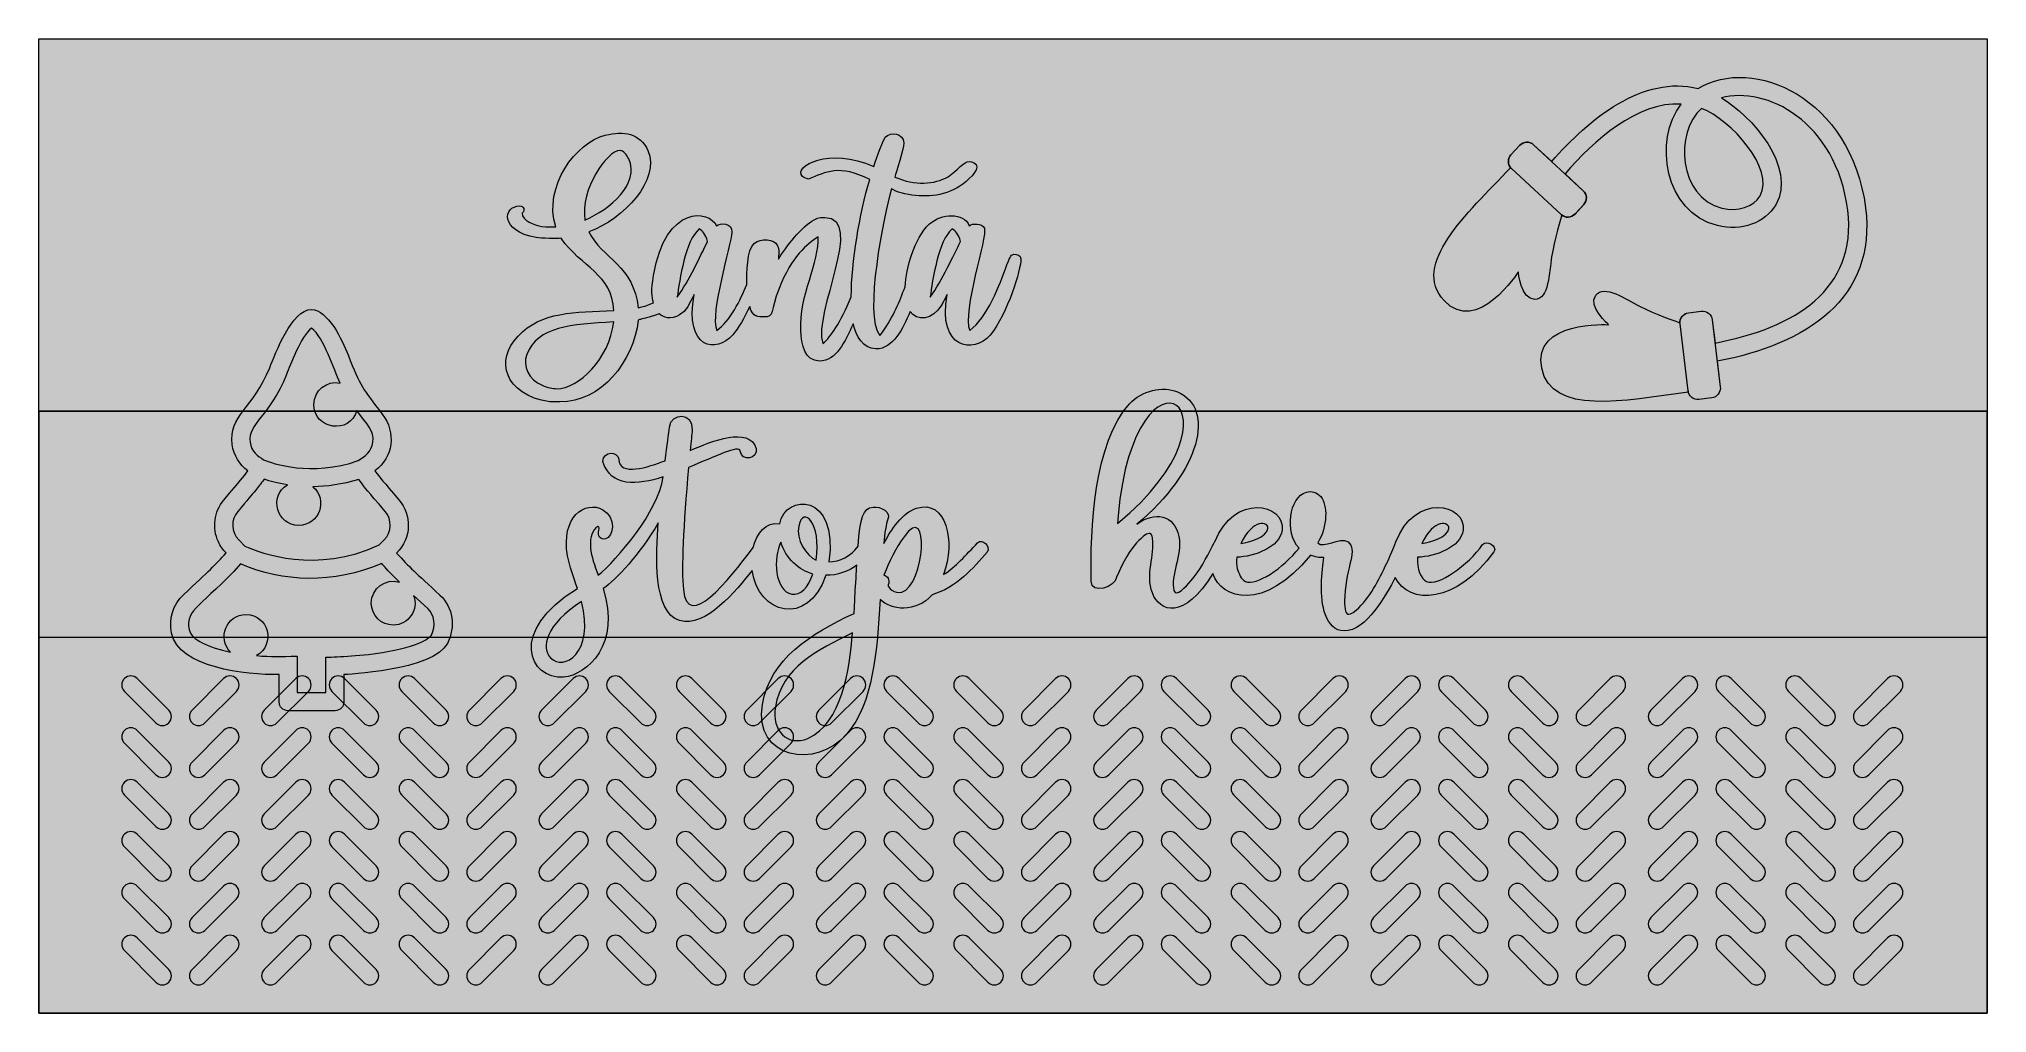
# Model space of a CAD drawing. Header units: inches. Extents: x 0 to 864, y 0 to 432.
import ezdxf

# ---------------------------------------------------------------- set-up
doc = ezdxf.new("R2010")
doc.units = ezdxf.units.IN
doc.header["$MEASUREMENT"] = 0
doc.layers.add('_U+0421_U+043B_U+043E_U+0439 1', color=7, linetype='Continuous')

# ---------------------------------------------------------------- blocks, each defined once
blk = doc.blocks.new('block 2')
at = {"layer": '_U+0421_U+043B_U+043E_U+0439 1', "true_color": 0x007a43}
h = blk.add_hatch(color=116, dxfattribs=at)
h.dxf.hatch_style = 2
edge = h.paths.add_edge_path()
edge.add_spline(control_points=[(810.13, 357.04), (803.95, 406), (759.97, 424.88), (735.94, 410.03), (711.52, 416.21), (687.45, 396.64), (670.92, 377.65), (670.92, 377.65), (662.89, 385.07), (662.89, 385.07), (661.12, 386.7), (658.37, 386.6), (656.73, 384.83), (656.73, 384.83), (652.87, 380.65), (652.87, 380.65), (651.24, 378.89), (651.34, 376.13), (653.11, 374.49), (653.11, 374.49), (652.66, 374.91), (652.66, 374.91), (632.81, 354), (608.54, 331.99), (623.17, 316.04), (637.79, 300.1), (656.15, 328.76), (656.15, 328.76), (656.15, 328.76), (657.19, 316.44), (663.42, 316.47), (669.65, 316.5), (669.87, 328.47), (670.88, 335.33), (671.9, 342.19), (675.43, 353.87), (675.43, 353.87), (675.43, 353.87), (675.27, 354.02), (675.27, 354.02), (677.04, 352.52), (679.69, 352.66), (681.28, 354.38), (681.28, 354.38), (685.14, 358.55), (685.14, 358.55), (686.77, 360.32), (686.67, 363.08), (684.9, 364.71), (684.9, 364.71), (676.83, 372.18), (676.83, 372.18), (689.55, 386.84), (708.86, 404.21), (728.32, 403.14), (715.99, 387.02), (720.79, 355.12), (744.43, 349.24), (755.04, 346.61), (765.67, 350.39), (770.29, 358.44), (779.9, 375.2), (759.18, 398.31), (746.16, 405.83), (765.84, 411.27), (797.2, 395.64), (802.19, 356.04), (806.63, 320.82), (778.4, 303.73), (743.36, 297.16), (743.36, 297.16), (742.13, 307.43), (742.13, 307.43), (741.84, 309.82), (739.67, 311.53), (737.28, 311.24), (737.28, 311.24), (731.64, 310.56), (731.64, 310.56), (729.31, 310.28), (727.65, 308.22), (727.82, 305.91), (727.82, 305.91), (727.8, 306.12), (727.8, 306.12), (727.8, 306.12), (716.27, 310.12), (710.12, 313.32), (703.97, 316.53), (694.15, 323.37), (690.46, 318.35), (686.78, 313.32), (696.15, 305.25), (696.15, 305.25), (696.15, 305.25), (662.17, 307.21), (666.5, 286.01), (670.83, 264.81), (702.89, 271.54), (731.47, 275.34), (731.47, 275.34), (731.4, 275.94), (731.4, 275.94), (731.68, 273.56), (733.85, 271.85), (736.24, 272.14), (736.24, 272.14), (741.89, 272.81), (741.89, 272.81), (744.28, 273.1), (745.99, 275.27), (745.7, 277.66), (745.7, 277.66), (744.32, 289.13), (744.32, 289.13), (783.91, 296.39), (815.16, 317.11), (810.13, 357.04)], knot_values=[0, 0, 0, 0, 1, 1, 1, 2, 2, 2, 3, 3, 3, 4, 4, 4, 5, 5, 5, 6, 6, 6, 7, 7, 7, 8, 8, 8, 9, 9, 9, 10, 10, 10, 11, 11, 11, 12, 12, 12, 13, 13, 13, 14, 14, 14, 15, 15, 15, 16, 16, 16, 17, 17, 17, 18, 18, 18, 19, 19, 19, 20, 20, 20, 21, 21, 21, 22, 22, 22, 23, 23, 23, 24, 24, 24, 25, 25, 25, 26, 26, 26, 27, 27, 27, 28, 28, 28, 29, 29, 29, 30, 30, 30, 31, 31, 31, 32, 32, 32, 33, 33, 33, 34, 34, 34, 35, 35, 35, 36, 36, 36, 37, 37, 37, 38, 38, 38, 39, 39, 39, 39], degree=3, periodic=1)
edge = h.paths.add_edge_path()
edge.add_spline(control_points=[(763.35, 362.42), (760.55, 357.53), (753.4, 355.25), (746.36, 357), (727.15, 361.77), (725.22, 390.6), (737.37, 401.21), (750.51, 396.21), (770.12, 374.23), (763.35, 362.42)], knot_values=[0, 0, 0, 0, 1, 1, 1, 2, 2, 2, 3, 3, 3, 3], degree=3, periodic=1)
at = {"layer": '_U+0421_U+043B_U+043E_U+0439 1', "true_color": 0xc10021}
h = blk.add_hatch(color=242, dxfattribs=at)
h.dxf.hatch_style = 2
edge = h.paths.add_edge_path()
edge.add_spline(control_points=[(675.43, 353.87), (675.43, 353.87), (675.27, 354.01), (675.27, 354.01), (677.04, 352.52), (679.69, 352.65), (681.28, 354.37), (681.28, 354.37), (685.14, 358.55), (685.14, 358.55), (686.77, 360.32), (686.67, 363.07), (684.9, 364.71), (684.9, 364.71), (662.89, 385.07), (662.89, 385.07), (661.12, 386.7), (658.37, 386.6), (656.73, 384.83), (656.73, 384.83), (652.87, 380.65), (652.87, 380.65), (651.24, 378.89), (651.34, 376.13), (653.11, 374.49), (653.11, 374.49), (652.66, 374.91), (652.66, 374.91), (632.81, 354), (608.54, 331.99), (623.17, 316.04), (637.8, 300.1), (656.15, 328.76), (656.15, 328.76), (656.15, 328.76), (657.19, 316.44), (663.42, 316.47), (669.65, 316.5), (669.87, 328.47), (670.88, 335.33), (671.9, 342.19), (675.43, 353.87), (675.43, 353.87)], knot_values=[0, 0, 0, 0, 1, 1, 1, 2, 2, 2, 3, 3, 3, 4, 4, 4, 5, 5, 5, 6, 6, 6, 7, 7, 7, 8, 8, 8, 9, 9, 9, 10, 10, 10, 11, 11, 11, 12, 12, 12, 13, 13, 13, 14, 14, 14, 14], degree=3, periodic=1)
at = {"layer": '_U+0421_U+043B_U+043E_U+0439 1', "true_color": 0xbbfcff}
h = blk.add_hatch(color=131, dxfattribs=at)
h.dxf.hatch_style = 2
edge = h.paths.add_edge_path()
edge.add_spline(control_points=[(675.12, 354.13), (675.12, 354.13), (653.11, 374.49), (653.11, 374.49), (651.34, 376.13), (651.23, 378.89), (652.87, 380.65), (652.87, 380.65), (656.73, 384.83), (656.73, 384.83), (658.37, 386.6), (661.12, 386.7), (662.89, 385.07), (662.89, 385.07), (684.9, 364.71), (684.9, 364.71), (686.67, 363.07), (686.77, 360.32), (685.14, 358.55), (685.14, 358.55), (681.28, 354.37), (681.28, 354.37), (679.64, 352.61), (676.88, 352.5), (675.12, 354.13)], knot_values=[0, 0, 0, 0, 1, 1, 1, 2, 2, 2, 3, 3, 3, 4, 4, 4, 5, 5, 5, 6, 6, 6, 7, 7, 7, 8, 8, 8, 8], degree=3, periodic=1)
at = {"layer": '_U+0421_U+043B_U+043E_U+0439 1', "true_color": 0xc10021}
h = blk.add_hatch(color=242, dxfattribs=at)
h.dxf.hatch_style = 2
edge = h.paths.add_edge_path()
edge.add_spline(control_points=[(745.7, 277.66), (745.7, 277.66), (742.13, 307.43), (742.13, 307.43), (741.84, 309.82), (739.67, 311.53), (737.28, 311.24), (737.28, 311.24), (731.64, 310.56), (731.64, 310.56), (729.31, 310.28), (727.65, 308.22), (727.82, 305.91), (727.82, 305.91), (727.8, 306.12), (727.8, 306.12), (727.8, 306.12), (716.27, 310.12), (710.12, 313.32), (703.97, 316.53), (694.15, 323.37), (690.47, 318.35), (686.78, 313.32), (696.15, 305.25), (696.15, 305.25), (696.15, 305.25), (662.17, 307.21), (666.5, 286.01), (670.83, 264.81), (702.89, 271.54), (731.47, 275.34), (731.47, 275.34), (731.4, 275.94), (731.4, 275.94), (731.69, 273.55), (733.85, 271.85), (736.24, 272.14), (736.24, 272.14), (741.89, 272.81), (741.89, 272.81), (744.28, 273.1), (745.98, 275.27), (745.7, 277.66)], knot_values=[0, 0, 0, 0, 1, 1, 1, 2, 2, 2, 3, 3, 3, 4, 4, 4, 5, 5, 5, 6, 6, 6, 7, 7, 7, 8, 8, 8, 9, 9, 9, 10, 10, 10, 11, 11, 11, 12, 12, 12, 13, 13, 13, 14, 14, 14, 14], degree=3, periodic=1)
at = {"layer": '_U+0421_U+043B_U+043E_U+0439 1', "true_color": 0xbbfcff}
h = blk.add_hatch(color=131, dxfattribs=at)
h.dxf.hatch_style = 2
edge = h.paths.add_edge_path()
edge.add_spline(control_points=[(727.83, 305.71), (727.83, 305.71), (731.39, 275.95), (731.39, 275.95), (731.68, 273.56), (733.85, 271.85), (736.24, 272.14), (736.24, 272.14), (741.89, 272.82), (741.89, 272.82), (744.28, 273.1), (745.98, 275.27), (745.7, 277.66), (745.7, 277.66), (742.13, 307.43), (742.13, 307.43), (741.84, 309.82), (739.67, 311.53), (737.28, 311.24), (737.28, 311.24), (731.64, 310.56), (731.64, 310.56), (729.25, 310.28), (727.54, 308.11), (727.83, 305.71)], knot_values=[0, 0, 0, 0, 1, 1, 1, 2, 2, 2, 3, 3, 3, 4, 4, 4, 5, 5, 5, 6, 6, 6, 7, 7, 7, 8, 8, 8, 8], degree=3, periodic=1)
at = {"layer": '_U+0421_U+043B_U+043E_U+0439 1', "lineweight": 0}
for points, knots in [([(810.13, 357.04), (803.95, 406), (759.97, 424.88), (735.94, 410.03), (711.52, 416.21), (687.45, 396.64), (670.92, 377.65), (670.92, 377.65), (662.89, 385.07), (662.89, 385.07), (661.12, 386.7), (658.37, 386.6), (656.73, 384.83), (656.73, 384.83), (652.87, 380.65), (652.87, 380.65), (651.24, 378.89), (651.34, 376.13), (653.11, 374.49), (653.11, 374.49), (652.66, 374.91), (652.66, 374.91), (632.81, 354), (608.54, 331.99), (623.17, 316.04), (637.79, 300.1), (656.15, 328.76), (656.15, 328.76), (656.15, 328.76), (657.19, 316.44), (663.42, 316.47), (669.65, 316.5), (669.87, 328.47), (670.88, 335.33), (671.9, 342.19), (675.43, 353.87), (675.43, 353.87), (675.43, 353.87), (675.27, 354.02), (675.27, 354.02), (677.04, 352.52), (679.69, 352.66), (681.28, 354.38), (681.28, 354.38), (685.14, 358.55), (685.14, 358.55), (686.77, 360.32), (686.67, 363.08), (684.9, 364.71), (684.9, 364.71), (676.83, 372.18), (676.83, 372.18), (689.55, 386.84), (708.86, 404.21), (728.32, 403.14), (715.99, 387.02), (720.79, 355.12), (744.43, 349.24), (755.04, 346.61), (765.67, 350.39), (770.29, 358.44), (779.9, 375.2), (759.18, 398.31), (746.16, 405.83), (765.84, 411.27), (797.2, 395.64), (802.19, 356.04), (806.63, 320.82), (778.4, 303.73), (743.36, 297.16), (743.36, 297.16), (742.13, 307.43), (742.13, 307.43), (741.84, 309.82), (739.67, 311.53), (737.28, 311.24), (737.28, 311.24), (731.64, 310.56), (731.64, 310.56), (729.31, 310.28), (727.65, 308.22), (727.82, 305.91), (727.82, 305.91), (727.8, 306.12), (727.8, 306.12), (727.8, 306.12), (716.27, 310.12), (710.12, 313.32), (703.97, 316.53), (694.15, 323.37), (690.46, 318.35), (686.78, 313.32), (696.15, 305.25), (696.15, 305.25), (696.15, 305.25), (662.17, 307.21), (666.5, 286.01), (670.83, 264.81), (702.89, 271.54), (731.47, 275.34), (731.47, 275.34), (731.4, 275.94), (731.4, 275.94), (731.68, 273.56), (733.85, 271.85), (736.24, 272.14), (736.24, 272.14), (741.89, 272.81), (741.89, 272.81), (744.28, 273.1), (745.99, 275.27), (745.7, 277.66), (745.7, 277.66), (744.32, 289.13), (744.32, 289.13), (783.91, 296.39), (815.16, 317.11), (810.13, 357.04)], [0, 0, 0, 0, 1, 1, 1, 2, 2, 2, 3, 3, 3, 4, 4, 4, 5, 5, 5, 6, 6, 6, 7, 7, 7, 8, 8, 8, 9, 9, 9, 10, 10, 10, 11, 11, 11, 12, 12, 12, 13, 13, 13, 14, 14, 14, 15, 15, 15, 16, 16, 16, 17, 17, 17, 18, 18, 18, 19, 19, 19, 20, 20, 20, 21, 21, 21, 22, 22, 22, 23, 23, 23, 24, 24, 24, 25, 25, 25, 26, 26, 26, 27, 27, 27, 28, 28, 28, 29, 29, 29, 30, 30, 30, 31, 31, 31, 32, 32, 32, 33, 33, 33, 34, 34, 34, 35, 35, 35, 36, 36, 36, 37, 37, 37, 38, 38, 38, 39, 39, 39, 39]), ([(763.35, 362.42), (760.55, 357.53), (753.4, 355.25), (746.36, 357), (727.15, 361.77), (725.22, 390.6), (737.37, 401.21), (750.51, 396.21), (770.12, 374.23), (763.35, 362.42)], [0, 0, 0, 0, 1, 1, 1, 2, 2, 2, 3, 3, 3, 3]), ([(675.43, 353.87), (675.43, 353.87), (675.27, 354.01), (675.27, 354.01), (677.04, 352.52), (679.69, 352.65), (681.28, 354.37), (681.28, 354.37), (685.14, 358.55), (685.14, 358.55), (686.77, 360.32), (686.67, 363.07), (684.9, 364.71), (684.9, 364.71), (662.89, 385.07), (662.89, 385.07), (661.12, 386.7), (658.37, 386.6), (656.73, 384.83), (656.73, 384.83), (652.87, 380.65), (652.87, 380.65), (651.24, 378.89), (651.34, 376.13), (653.11, 374.49), (653.11, 374.49), (652.66, 374.91), (652.66, 374.91), (632.81, 354), (608.54, 331.99), (623.17, 316.04), (637.8, 300.1), (656.15, 328.76), (656.15, 328.76), (656.15, 328.76), (657.19, 316.44), (663.42, 316.47), (669.65, 316.5), (669.87, 328.47), (670.88, 335.33), (671.9, 342.19), (675.43, 353.87), (675.43, 353.87)], [0, 0, 0, 0, 1, 1, 1, 2, 2, 2, 3, 3, 3, 4, 4, 4, 5, 5, 5, 6, 6, 6, 7, 7, 7, 8, 8, 8, 9, 9, 9, 10, 10, 10, 11, 11, 11, 12, 12, 12, 13, 13, 13, 14, 14, 14, 14]), ([(675.12, 354.13), (675.12, 354.13), (653.11, 374.49), (653.11, 374.49), (651.34, 376.13), (651.23, 378.89), (652.87, 380.65), (652.87, 380.65), (656.73, 384.83), (656.73, 384.83), (658.37, 386.6), (661.12, 386.7), (662.89, 385.07), (662.89, 385.07), (684.9, 364.71), (684.9, 364.71), (686.67, 363.07), (686.77, 360.32), (685.14, 358.55), (685.14, 358.55), (681.28, 354.37), (681.28, 354.37), (679.64, 352.61), (676.88, 352.5), (675.12, 354.13)], [0, 0, 0, 0, 1, 1, 1, 2, 2, 2, 3, 3, 3, 4, 4, 4, 5, 5, 5, 6, 6, 6, 7, 7, 7, 8, 8, 8, 8]), ([(745.7, 277.66), (745.7, 277.66), (742.13, 307.43), (742.13, 307.43), (741.84, 309.82), (739.67, 311.53), (737.28, 311.24), (737.28, 311.24), (731.64, 310.56), (731.64, 310.56), (729.31, 310.28), (727.65, 308.22), (727.82, 305.91), (727.82, 305.91), (727.8, 306.12), (727.8, 306.12), (727.8, 306.12), (716.27, 310.12), (710.12, 313.32), (703.97, 316.53), (694.15, 323.37), (690.47, 318.35), (686.78, 313.32), (696.15, 305.25), (696.15, 305.25), (696.15, 305.25), (662.17, 307.21), (666.5, 286.01), (670.83, 264.81), (702.89, 271.54), (731.47, 275.34), (731.47, 275.34), (731.4, 275.94), (731.4, 275.94), (731.69, 273.55), (733.85, 271.85), (736.24, 272.14), (736.24, 272.14), (741.89, 272.81), (741.89, 272.81), (744.28, 273.1), (745.98, 275.27), (745.7, 277.66)], [0, 0, 0, 0, 1, 1, 1, 2, 2, 2, 3, 3, 3, 4, 4, 4, 5, 5, 5, 6, 6, 6, 7, 7, 7, 8, 8, 8, 9, 9, 9, 10, 10, 10, 11, 11, 11, 12, 12, 12, 13, 13, 13, 14, 14, 14, 14]), ([(727.83, 305.71), (727.83, 305.71), (731.39, 275.95), (731.39, 275.95), (731.68, 273.56), (733.85, 271.85), (736.24, 272.14), (736.24, 272.14), (741.89, 272.82), (741.89, 272.82), (744.28, 273.1), (745.98, 275.27), (745.7, 277.66), (745.7, 277.66), (742.13, 307.43), (742.13, 307.43), (741.84, 309.82), (739.67, 311.53), (737.28, 311.24), (737.28, 311.24), (731.64, 310.56), (731.64, 310.56), (729.25, 310.28), (727.54, 308.11), (727.83, 305.71)], [0, 0, 0, 0, 1, 1, 1, 2, 2, 2, 3, 3, 3, 4, 4, 4, 5, 5, 5, 6, 6, 6, 7, 7, 7, 8, 8, 8, 8])]:
    blk.add_open_spline(points, degree=3, knots=knots, dxfattribs=at)
blk = doc.blocks.new('block 3')
at = {"layer": '_U+0421_U+043B_U+043E_U+0439 1', "true_color": 0x007a43}
h = blk.add_hatch(color=116, dxfattribs=at)
h.dxf.hatch_style = 2
edge = h.paths.add_edge_path()
edge.add_spline(control_points=[(177.86, 185.32), (167.14, 195.25), (164.13, 197.84), (158.6, 203.96), (165.39, 210.66), (165.35, 220.95), (159.64, 227.63), (152.49, 235.99), (151.42, 237.15), (149, 240.46), (157.2, 246.39), (158.51, 257.49), (152.23, 265.65), (143.57, 276.89), (142.53, 277.84), (137.12, 291.86), (134.55, 298.55), (128.04, 312), (120.87, 312.04), (112.06, 312.04), (104.95, 292.7), (102.37, 286.22), (95.14, 268.07), (83.98, 265.04), (85.71, 252.13), (86.38, 247.11), (89.06, 243.16), (92.66, 240.52), (90.32, 237.33), (89.7, 236.67), (82.01, 227.52), (77.66, 222.34), (76.71, 215.1), (79.57, 208.96), (80.44, 207.09), (81.66, 205.45), (83.07, 204.04), (78.11, 198.56), (75.58, 196.33), (64.08, 185.5), (59.46, 181.15), (57.51, 174.71), (58.78, 168.49), (61.89, 153.19), (91.74, 149.87), (106.54, 150.12), (106.54, 150.12), (106.54, 137.93), (106.54, 137.93), (106.54, 135.82), (108.25, 134.1), (110.37, 134.1), (110.37, 134.1), (131.38, 134.1), (131.38, 134.1), (133.49, 134.1), (135.21, 135.82), (135.21, 137.93), (135.21, 137.93), (135.21, 150.12), (135.21, 150.12), (135.21, 150.12), (175, 151.71), (181.17, 163.94), (184.87, 171.26), (183.72, 179.89), (177.86, 185.32)], knot_values=[0, 0, 0, 0, 1, 1, 1, 2, 2, 2, 3, 3, 3, 4, 4, 4, 5, 5, 5, 6, 6, 6, 7, 7, 7, 8, 8, 8, 9, 9, 9, 10, 10, 10, 11, 11, 11, 12, 12, 12, 13, 13, 13, 14, 14, 14, 15, 15, 15, 16, 16, 16, 17, 17, 17, 18, 18, 18, 19, 19, 19, 20, 20, 20, 21, 21, 21, 22, 22, 22, 22], degree=3, periodic=1)
at = {"layer": '_U+0421_U+043B_U+043E_U+0439 1', "true_color": 0xbbfcff}
h = blk.add_hatch(color=131, dxfattribs=at)
h.dxf.hatch_style = 2
edge = h.paths.add_edge_path()
edge.add_spline(control_points=[(177.86, 185.32), (167.14, 195.25), (164.13, 197.84), (158.6, 203.96), (165.39, 210.66), (165.35, 220.95), (159.64, 227.63), (152.49, 235.99), (151.42, 237.15), (149, 240.46), (157.2, 246.39), (158.51, 257.49), (152.23, 265.65), (143.57, 276.89), (142.53, 277.84), (137.12, 291.86), (134.55, 298.55), (128.04, 312), (120.87, 312.04), (112.06, 312.04), (104.95, 292.7), (102.37, 286.22), (95.14, 268.07), (83.98, 265.04), (85.71, 252.13), (86.38, 247.11), (89.06, 243.16), (92.66, 240.52), (90.32, 237.33), (89.7, 236.67), (82.01, 227.52), (77.66, 222.34), (76.71, 215.1), (79.57, 208.96), (80.44, 207.09), (81.66, 205.45), (83.07, 204.04), (78.11, 198.56), (75.58, 196.33), (64.08, 185.5), (59.46, 181.15), (57.51, 174.71), (58.78, 168.49), (61.89, 153.19), (91.74, 149.87), (106.54, 150.12), (106.54, 150.12), (106.54, 137.93), (106.54, 137.93), (106.54, 135.82), (108.25, 134.1), (110.37, 134.1), (110.37, 134.1), (131.38, 134.1), (131.38, 134.1), (133.49, 134.1), (135.21, 135.82), (135.21, 137.93), (135.21, 137.93), (135.21, 150.12), (135.21, 150.12), (135.21, 150.12), (175, 151.71), (181.17, 163.94), (184.87, 171.26), (183.72, 179.89), (177.86, 185.32)], knot_values=[0, 0, 0, 0, 1, 1, 1, 2, 2, 2, 3, 3, 3, 4, 4, 4, 5, 5, 5, 6, 6, 6, 7, 7, 7, 8, 8, 8, 9, 9, 9, 10, 10, 10, 11, 11, 11, 12, 12, 12, 13, 13, 13, 14, 14, 14, 15, 15, 15, 16, 16, 16, 17, 17, 17, 18, 18, 18, 19, 19, 19, 20, 20, 20, 21, 21, 21, 22, 22, 22, 22], degree=3, periodic=1)
edge = h.paths.add_edge_path()
edge.add_spline(control_points=[(109.81, 283.26), (111.37, 287.19), (116.1, 300.07), (120.87, 303.77), (126.45, 299.55), (130.74, 285.36), (133.53, 279.42), (127.47, 280.6), (121.95, 275.96), (121.95, 269.89), (121.95, 258.72), (137.84, 256.44), (140.98, 267.16), (145.57, 261.14), (148.78, 258.24), (148.11, 253.2), (147.51, 248.72), (144.51, 247.08), (141.63, 245), (120.8, 237.66), (103.3, 243.85), (99.6, 245.35), (97.14, 247.15), (94.23, 248.81), (93.64, 253.19), (92.54, 261.46), (102.44, 264.77), (109.81, 283.26)], knot_values=[0, 0, 0, 0, 1, 1, 1, 2, 2, 2, 3, 3, 3, 4, 4, 4, 5, 5, 5, 6, 6, 6, 7, 7, 7, 8, 8, 8, 9, 9, 9, 9], degree=3, periodic=1)
edge = h.paths.add_edge_path()
edge.add_spline(control_points=[(88.14, 222.38), (96.8, 232.69), (96.5, 232.23), (99.82, 236.74), (102.35, 235.91), (105.88, 234.95), (110.19, 234.27), (101.82, 229.17), (105.45, 216.27), (115.23, 216.27), (124.32, 216.27), (128.39, 227.64), (121.47, 233.43), (127.6, 233.48), (134.51, 234.34), (141.87, 236.65), (145.21, 232.1), (145.33, 232.06), (153.55, 222.44), (156.54, 218.95), (156.77, 213.4), (152.98, 209.65), (152.98, 209.65), (150.88, 207.58), (150.88, 207.58), (122.88, 194.7), (98.41, 203.85), (91.31, 207.11), (91.31, 207.11), (88.72, 209.69), (88.72, 209.69), (85.01, 213.4), (85.21, 218.89), (88.14, 222.38)], knot_values=[0, 0, 0, 0, 1, 1, 1, 2, 2, 2, 3, 3, 3, 4, 4, 4, 5, 5, 5, 6, 6, 6, 7, 7, 7, 8, 8, 8, 9, 9, 9, 10, 10, 10, 11, 11, 11, 11], degree=3, periodic=1)
edge = h.paths.add_edge_path()
edge.add_spline(control_points=[(174.03, 167.54), (174.01, 167.5), (171.51, 163.4), (154.61, 160.35), (142.76, 158.2), (132.97, 158.04), (127.2, 157.81), (127.2, 152.36), (127.2, 147.69), (127.2, 142.11), (127.2, 142.11), (114.54, 142.11), (114.54, 142.11), (114.54, 151.96), (114.54, 148.28), (114.54, 158.25), (106.93, 158.13), (103.25, 157.95), (96.45, 158.52), (105.22, 163.31), (101.86, 176.76), (91.8, 176.76), (83.08, 176.76), (78.83, 166.16), (85, 160.11), (75.13, 162.11), (67.54, 165.55), (66.61, 170.09), (64.73, 179.33), (72.57, 180.53), (89.44, 199.15), (107.99, 191.06), (130.69, 190.21), (152.01, 199.32), (153.2, 198), (155.99, 194.88), (159.94, 191.06), (153.69, 192.96), (147.4, 188.28), (147.4, 181.77), (147.4, 176.4), (151.75, 172.05), (157.11, 172.05), (163.89, 172.05), (168.62, 178.84), (166.18, 185.23), (166.18, 185.23), (172.42, 179.45), (172.42, 179.45), (175.53, 176.57), (176.18, 171.79), (174.03, 167.54)], knot_values=[0, 0, 0, 0, 1, 1, 1, 2, 2, 2, 3, 3, 3, 4, 4, 4, 5, 5, 5, 6, 6, 6, 7, 7, 7, 8, 8, 8, 9, 9, 9, 10, 10, 10, 11, 11, 11, 12, 12, 12, 13, 13, 13, 14, 14, 14, 15, 15, 15, 16, 16, 16, 17, 17, 17, 17], degree=3, periodic=1)
at = {"layer": '_U+0421_U+043B_U+043E_U+0439 1', "lineweight": 0}
for points, knots in [([(177.86, 185.32), (167.14, 195.25), (164.13, 197.84), (158.6, 203.96), (165.39, 210.66), (165.35, 220.95), (159.64, 227.63), (152.49, 235.99), (151.42, 237.15), (149, 240.46), (157.2, 246.39), (158.51, 257.49), (152.23, 265.65), (143.57, 276.89), (142.53, 277.84), (137.12, 291.86), (134.55, 298.55), (128.04, 312), (120.87, 312.04), (112.06, 312.04), (104.95, 292.7), (102.37, 286.22), (95.14, 268.07), (83.98, 265.04), (85.71, 252.13), (86.38, 247.11), (89.06, 243.16), (92.66, 240.52), (90.32, 237.33), (89.7, 236.67), (82.01, 227.52), (77.66, 222.34), (76.71, 215.1), (79.57, 208.96), (80.44, 207.09), (81.66, 205.45), (83.07, 204.04), (78.11, 198.56), (75.58, 196.33), (64.08, 185.5), (59.46, 181.15), (57.51, 174.71), (58.78, 168.49), (61.89, 153.19), (91.74, 149.87), (106.54, 150.12), (106.54, 150.12), (106.54, 137.93), (106.54, 137.93), (106.54, 135.82), (108.25, 134.1), (110.37, 134.1), (110.37, 134.1), (131.38, 134.1), (131.38, 134.1), (133.49, 134.1), (135.21, 135.82), (135.21, 137.93), (135.21, 137.93), (135.21, 150.12), (135.21, 150.12), (135.21, 150.12), (175, 151.71), (181.17, 163.94), (184.87, 171.26), (183.72, 179.89), (177.86, 185.32)], [0, 0, 0, 0, 1, 1, 1, 2, 2, 2, 3, 3, 3, 4, 4, 4, 5, 5, 5, 6, 6, 6, 7, 7, 7, 8, 8, 8, 9, 9, 9, 10, 10, 10, 11, 11, 11, 12, 12, 12, 13, 13, 13, 14, 14, 14, 15, 15, 15, 16, 16, 16, 17, 17, 17, 18, 18, 18, 19, 19, 19, 20, 20, 20, 21, 21, 21, 22, 22, 22, 22]), ([(177.86, 185.32), (167.14, 195.25), (164.13, 197.84), (158.6, 203.96), (165.39, 210.66), (165.35, 220.95), (159.64, 227.63), (152.49, 235.99), (151.42, 237.15), (149, 240.46), (157.2, 246.39), (158.51, 257.49), (152.23, 265.65), (143.57, 276.89), (142.53, 277.84), (137.12, 291.86), (134.55, 298.55), (128.04, 312), (120.87, 312.04), (112.06, 312.04), (104.95, 292.7), (102.37, 286.22), (95.14, 268.07), (83.98, 265.04), (85.71, 252.13), (86.38, 247.11), (89.06, 243.16), (92.66, 240.52), (90.32, 237.33), (89.7, 236.67), (82.01, 227.52), (77.66, 222.34), (76.71, 215.1), (79.57, 208.96), (80.44, 207.09), (81.66, 205.45), (83.07, 204.04), (78.11, 198.56), (75.58, 196.33), (64.08, 185.5), (59.46, 181.15), (57.51, 174.71), (58.78, 168.49), (61.89, 153.19), (91.74, 149.87), (106.54, 150.12), (106.54, 150.12), (106.54, 137.93), (106.54, 137.93), (106.54, 135.82), (108.25, 134.1), (110.37, 134.1), (110.37, 134.1), (131.38, 134.1), (131.38, 134.1), (133.49, 134.1), (135.21, 135.82), (135.21, 137.93), (135.21, 137.93), (135.21, 150.12), (135.21, 150.12), (135.21, 150.12), (175, 151.71), (181.17, 163.94), (184.87, 171.26), (183.72, 179.89), (177.86, 185.32)], [0, 0, 0, 0, 1, 1, 1, 2, 2, 2, 3, 3, 3, 4, 4, 4, 5, 5, 5, 6, 6, 6, 7, 7, 7, 8, 8, 8, 9, 9, 9, 10, 10, 10, 11, 11, 11, 12, 12, 12, 13, 13, 13, 14, 14, 14, 15, 15, 15, 16, 16, 16, 17, 17, 17, 18, 18, 18, 19, 19, 19, 20, 20, 20, 21, 21, 21, 22, 22, 22, 22]), ([(109.81, 283.26), (111.37, 287.19), (116.1, 300.07), (120.87, 303.77), (126.45, 299.55), (130.74, 285.36), (133.53, 279.42), (127.47, 280.6), (121.95, 275.96), (121.95, 269.89), (121.95, 258.72), (137.84, 256.44), (140.98, 267.16), (145.57, 261.14), (148.78, 258.24), (148.11, 253.2), (147.51, 248.72), (144.51, 247.08), (141.63, 245), (120.8, 237.66), (103.3, 243.85), (99.6, 245.35), (97.14, 247.15), (94.23, 248.81), (93.64, 253.19), (92.54, 261.46), (102.44, 264.77), (109.81, 283.26)], [0, 0, 0, 0, 1, 1, 1, 2, 2, 2, 3, 3, 3, 4, 4, 4, 5, 5, 5, 6, 6, 6, 7, 7, 7, 8, 8, 8, 9, 9, 9, 9]), ([(88.14, 222.38), (96.8, 232.69), (96.5, 232.23), (99.82, 236.74), (102.35, 235.91), (105.88, 234.95), (110.19, 234.27), (101.82, 229.17), (105.45, 216.27), (115.23, 216.27), (124.32, 216.27), (128.39, 227.64), (121.47, 233.43), (127.6, 233.48), (134.51, 234.34), (141.87, 236.65), (145.21, 232.1), (145.33, 232.06), (153.55, 222.44), (156.54, 218.95), (156.77, 213.4), (152.98, 209.65), (152.98, 209.65), (150.88, 207.58), (150.88, 207.58), (122.88, 194.7), (98.41, 203.85), (91.31, 207.11), (91.31, 207.11), (88.72, 209.69), (88.72, 209.69), (85.01, 213.4), (85.21, 218.89), (88.14, 222.38)], [0, 0, 0, 0, 1, 1, 1, 2, 2, 2, 3, 3, 3, 4, 4, 4, 5, 5, 5, 6, 6, 6, 7, 7, 7, 8, 8, 8, 9, 9, 9, 10, 10, 10, 11, 11, 11, 11]), ([(174.03, 167.54), (174.01, 167.5), (171.51, 163.4), (154.61, 160.35), (142.76, 158.2), (132.97, 158.04), (127.2, 157.81), (127.2, 152.36), (127.2, 147.69), (127.2, 142.11), (127.2, 142.11), (114.54, 142.11), (114.54, 142.11), (114.54, 151.96), (114.54, 148.28), (114.54, 158.25), (106.93, 158.13), (103.25, 157.95), (96.45, 158.52), (105.22, 163.31), (101.86, 176.76), (91.8, 176.76), (83.08, 176.76), (78.83, 166.16), (85, 160.11), (75.13, 162.11), (67.54, 165.55), (66.61, 170.09), (64.73, 179.33), (72.57, 180.53), (89.44, 199.15), (107.99, 191.06), (130.69, 190.21), (152.01, 199.32), (153.2, 198), (155.99, 194.88), (159.94, 191.06), (153.69, 192.96), (147.4, 188.28), (147.4, 181.77), (147.4, 176.4), (151.75, 172.05), (157.11, 172.05), (163.89, 172.05), (168.62, 178.84), (166.18, 185.23), (166.18, 185.23), (172.42, 179.45), (172.42, 179.45), (175.53, 176.57), (176.18, 171.79), (174.03, 167.54)], [0, 0, 0, 0, 1, 1, 1, 2, 2, 2, 3, 3, 3, 4, 4, 4, 5, 5, 5, 6, 6, 6, 7, 7, 7, 8, 8, 8, 9, 9, 9, 10, 10, 10, 11, 11, 11, 12, 12, 12, 13, 13, 13, 14, 14, 14, 15, 15, 15, 16, 16, 16, 17, 17, 17, 17])]:
    blk.add_open_spline(points, degree=3, knots=knots, dxfattribs=at)
blk = doc.blocks.new('block 4')
at = {"layer": '_U+0421_U+043B_U+043E_U+0439 1', "true_color": 0x003a1e}
h = blk.add_hatch(color=118, dxfattribs=at)
h.dxf.hatch_style = 2
edge = h.paths.add_edge_path()
edge.add_spline(control_points=[(640.28, 207.74), (633.92, 198.74), (620.47, 189.03), (615.37, 191.39), (613.13, 192.43), (610.85, 196.96), (611.47, 202.15), (619.18, 202.38), (630.59, 206.47), (631.6, 214.15), (633.17, 226.06), (610.09, 230.81), (601.8, 208.92), (599.08, 202.14), (597.83, 199.59), (597.83, 199.59), (594.13, 191.95), (590.31, 184.05), (584.2, 178.71), (582.17, 176.98), (580.87, 176.65), (580.34, 176.93), (579.51, 177.35), (578.69, 179.72), (579.15, 185.03), (579.79, 197.94), (585.05, 205.84), (580.59, 208.93), (576.85, 211.52), (569.62, 205.58), (567.18, 208.6), (571.57, 215.83), (571.61, 225.28), (568.51, 229.03), (566.69, 230.92), (564.36, 231.65), (562.12, 231.03), (554.56, 228.96), (552.29, 212.92), (558.86, 206.21), (551.91, 197.39), (539.82, 189.21), (535.11, 191.39), (533.09, 192.32), (532.13, 195.04), (531.49, 197.11), (531.07, 198.46), (530.97, 200.15), (531.21, 202.15), (538.92, 202.38), (550.33, 206.47), (551.34, 214.15), (552.91, 226.06), (529.91, 230.76), (521.57, 209.01), (521.22, 208.67), (520.75, 207.65), (520.5, 207.16), (517.78, 201.83), (514.76, 196.13), (510.99, 191.77), (508.76, 189.17), (504.23, 184.09), (503.4, 187.4), (501.54, 193.84), (507.27, 203.02), (505.58, 211.35), (503.57, 221.02), (494.88, 222.71), (486.95, 216.84), (515.01, 240.19), (522.01, 268.27), (504.97, 275.47), (498.22, 278.32), (489.26, 276.09), (483.65, 270.15), (468.1, 253.38), (466.05, 214.47), (466.71, 191.47), (466.5, 185.42), (477.64, 188.92), (477.91, 193.27), (483.71, 207.57), (490.96, 213.14), (492.77, 212.72), (493.23, 212.62), (493.64, 211.86), (493.89, 210.65), (495.03, 202.91), (490.57, 194.53), (493.83, 186.33), (496.95, 177.82), (507.82, 173.96), (520.6, 194.88), (524.32, 183.59), (543.2, 177.49), (563.89, 203.1), (565.96, 202.29), (568.02, 201.9), (569.87, 201.99), (569.16, 196.67), (567.52, 184.1), (570.6, 176.64), (572.09, 172.67), (574.67, 169.44), (578.9, 169.44), (588.69, 169.44), (597.54, 185.47), (601.53, 193.21), (607.55, 180.67), (628.74, 181.55), (645.31, 204.57), (646.94, 207.02), (642.08, 210), (640.28, 207.74)], knot_values=[0, 0, 0, 0, 1, 1, 1, 2, 2, 2, 3, 3, 3, 4, 4, 4, 5, 5, 5, 6, 6, 6, 7, 7, 7, 8, 8, 8, 9, 9, 9, 10, 10, 10, 11, 11, 11, 12, 12, 12, 13, 13, 13, 14, 14, 14, 15, 15, 15, 16, 16, 16, 17, 17, 17, 18, 18, 18, 19, 19, 19, 20, 20, 20, 21, 21, 21, 22, 22, 22, 23, 23, 23, 24, 24, 24, 25, 25, 25, 26, 26, 26, 27, 27, 27, 28, 28, 28, 29, 29, 29, 30, 30, 30, 31, 31, 31, 32, 32, 32, 33, 33, 33, 34, 34, 34, 35, 35, 35, 36, 36, 36, 37, 37, 37, 38, 38, 38, 38], degree=3, periodic=1)
edge = h.paths.add_edge_path()
edge.add_spline(control_points=[(613.31, 208.22), (618.76, 219.61), (625.63, 217.9), (625.29, 214.88), (624.86, 211.1), (617.08, 208.71), (613.31, 208.22)], knot_values=[0, 0, 0, 0, 1, 1, 1, 2, 2, 2, 2], degree=3, periodic=1)
edge = h.paths.add_edge_path()
edge.add_spline(control_points=[(478.38, 217.04), (478.38, 217.04), (478.58, 220.46), (478.58, 220.46), (486.21, 304.37), (540.16, 268.44), (478.38, 217.04)], knot_values=[0, 0, 0, 0, 1, 1, 1, 2, 2, 2, 2], degree=3, periodic=1)
edge = h.paths.add_edge_path()
edge.add_spline(control_points=[(533.05, 208.22), (538.51, 219.61), (545.37, 217.9), (545.03, 214.88), (544.61, 211.1), (536.82, 208.71), (533.05, 208.22)], knot_values=[0, 0, 0, 0, 1, 1, 1, 2, 2, 2, 2], degree=3, periodic=1)
h = blk.add_hatch(color=118, dxfattribs=at)
h.dxf.hatch_style = 2
edge = h.paths.add_edge_path()
edge.add_spline(control_points=[(416.28, 208.55), (411.05, 202.97), (406.5, 197.91), (401.23, 194.49), (406.59, 209.14), (402.39, 228.02), (389.27, 223.91), (382.86, 221.99), (377.97, 214.22), (374.68, 208.2), (375.1, 212.84), (375.68, 216.94), (376.54, 219.01), (377.93, 221.96), (373.57, 224.8), (369.94, 224.4), (365.47, 223.91), (364.32, 219.65), (363.29, 207.04), (360.07, 202.65), (355.25, 200.09), (350.32, 200.08), (354.88, 230.87), (330.97, 230.57), (328.54, 216.99), (322.25, 218.09), (318.3, 212.75), (316.79, 206.49), (305.66, 191.65), (287.68, 169.12), (285.8, 187.8), (284.9, 197.12), (285.71, 215.85), (288.14, 242), (299.79, 246.78), (310.75, 252.22), (311.05, 249.21), (311.54, 244.31), (319.17, 245.88), (318.12, 250.41), (314.56, 260.37), (298.79, 253.69), (288.83, 249.55), (289.2, 253.6), (289.59, 256.7), (289.7, 258.54), (290.24, 266.62), (280.42, 266.41), (279.59, 259.85), (279.34, 256.97), (278.62, 251.77), (277.7, 244.94), (270.3, 242.13), (257.44, 237.78), (257.17, 245.65), (256.95, 249.09), (250.14, 249.55), (250.14, 244.58), (253.52, 233.1), (265.44, 234.09), (276.83, 237.76), (274.63, 222.14), (256.32, 201.09), (248.01, 194.13), (244.71, 202.86), (242.67, 210.42), (247.05, 215.23), (248.33, 216.51), (248.81, 215.55), (248.35, 214.12), (247.35, 211.61), (249.24, 209.77), (251.27, 210.26), (254.88, 211.14), (256.16, 219.87), (250.15, 223.2), (242.23, 227.59), (231.34, 219.85), (234.44, 202.84), (235.33, 198.1), (237.12, 193.41), (238.82, 188.32), (207.47, 169.17), (217.78, 147.77), (232.66, 148.99), (243.2, 149.86), (258.3, 163.66), (250.21, 188.24), (256.08, 192.31), (266.47, 203.51), (274.65, 217.37), (273.63, 203.79), (272.18, 177.67), (284.16, 174.03), (295.6, 170.55), (309.3, 187.52), (316.33, 196.3), (318.72, 177.01), (341.08, 170.8), (348.97, 194.16), (354.22, 194.01), (359, 195.89), (362.7, 198.6), (362.43, 194.22), (362.5, 195.29), (361.5, 177.21), (342.32, 168.29), (324.28, 157.16), (320.87, 136.82), (316.76, 112.68), (344.81, 107.8), (358.31, 123.76), (370.04, 137.5), (371.71, 160.68), (373.13, 183.43), (377.77, 178.63), (388.83, 177.21), (396.19, 185.52), (406.67, 188.47), (414.36, 197.3), (420.55, 204.42), (422.36, 206.96), (418.15, 210.69), (416.28, 208.55)], knot_values=[0, 0, 0, 0, 1, 1, 1, 2, 2, 2, 3, 3, 3, 4, 4, 4, 5, 5, 5, 6, 6, 6, 7, 7, 7, 8, 8, 8, 9, 9, 9, 10, 10, 10, 11, 11, 11, 12, 12, 12, 13, 13, 13, 14, 14, 14, 15, 15, 15, 16, 16, 16, 17, 17, 17, 18, 18, 18, 19, 19, 19, 20, 20, 20, 21, 21, 21, 22, 22, 22, 23, 23, 23, 24, 24, 24, 25, 25, 25, 26, 26, 26, 27, 27, 27, 28, 28, 28, 29, 29, 29, 30, 30, 30, 31, 31, 31, 32, 32, 32, 33, 33, 33, 34, 34, 34, 35, 35, 35, 36, 36, 36, 37, 37, 37, 38, 38, 38, 39, 39, 39, 40, 40, 40, 41, 41, 41, 41], degree=3, periodic=1)
edge = h.paths.add_edge_path()
edge.add_spline(control_points=[(383.66, 211.25), (395.4, 227.58), (392.77, 189.64), (382.69, 186.67), (379.3, 185.68), (376.49, 188.79), (376.61, 189.87), (377.53, 192.15), (376.36, 193.93), (374.67, 194.23), (376.95, 199.66), (380.14, 206.56), (383.66, 211.25)], knot_values=[0, 0, 0, 0, 1, 1, 1, 2, 2, 2, 3, 3, 3, 4, 4, 4, 4], degree=3, periodic=1)
edge = h.paths.add_edge_path()
edge.add_spline(control_points=[(360.82, 168.57), (359.51, 152.23), (356.18, 128.65), (340.99, 121.81), (332.14, 118.09), (324.77, 125.02), (326.65, 135.79), (329.42, 153.05), (345.06, 161.11), (360.82, 168.57)], knot_values=[0, 0, 0, 0, 1, 1, 1, 2, 2, 2, 3, 3, 3, 3], degree=3, periodic=1)
edge = h.paths.add_edge_path()
edge.add_spline(control_points=[(333.91, 185.76), (326.3, 187), (325.48, 202.18), (329.09, 208.79), (331.1, 201.54), (337.3, 196.24), (343.17, 194.71), (341.18, 188.63), (337.64, 185.15), (333.91, 185.76)], knot_values=[0, 0, 0, 0, 1, 1, 1, 2, 2, 2, 3, 3, 3, 3], degree=3, periodic=1)
edge = h.paths.add_edge_path()
edge.add_spline(control_points=[(344.68, 200.83), (340.28, 202.67), (335.64, 210.22), (337, 216), (338.85, 225.25), (347.14, 217.28), (344.68, 200.83)], knot_values=[0, 0, 0, 0, 1, 1, 1, 2, 2, 2, 2], degree=3, periodic=1)
edge = h.paths.add_edge_path()
edge.add_spline(control_points=[(240.63, 182.5), (246.61, 159.24), (232.59, 151.63), (226.89, 157.52), (222.71, 161.69), (224.52, 172.45), (240.63, 182.5)], knot_values=[0, 0, 0, 0, 1, 1, 1, 2, 2, 2, 2], degree=3, periodic=1)
at = {"layer": '_U+0421_U+043B_U+043E_U+0439 1', "lineweight": 0}
for points, knots in [([(478.38, 217.04), (478.38, 217.04), (478.58, 220.46), (478.58, 220.46), (486.21, 304.37), (540.16, 268.44), (478.38, 217.04)], [0, 0, 0, 0, 1, 1, 1, 2, 2, 2, 2]), ([(640.28, 207.74), (633.92, 198.74), (620.47, 189.03), (615.37, 191.39), (613.13, 192.43), (610.85, 196.96), (611.47, 202.15), (619.18, 202.38), (630.59, 206.47), (631.6, 214.15), (633.17, 226.06), (610.09, 230.81), (601.8, 208.92), (599.08, 202.14), (597.83, 199.59), (597.83, 199.59), (594.13, 191.95), (590.31, 184.05), (584.2, 178.71), (582.17, 176.98), (580.87, 176.65), (580.34, 176.93), (579.51, 177.35), (578.69, 179.72), (579.15, 185.03), (579.79, 197.94), (585.05, 205.84), (580.59, 208.93), (576.85, 211.52), (569.62, 205.58), (567.18, 208.6), (571.57, 215.83), (571.61, 225.28), (568.51, 229.03), (566.69, 230.92), (564.36, 231.65), (562.12, 231.03), (554.56, 228.96), (552.29, 212.92), (558.86, 206.21), (551.91, 197.39), (539.82, 189.21), (535.11, 191.39), (533.09, 192.32), (532.13, 195.04), (531.49, 197.11), (531.07, 198.46), (530.97, 200.15), (531.21, 202.15), (538.92, 202.38), (550.33, 206.47), (551.34, 214.15), (552.91, 226.06), (529.91, 230.76), (521.57, 209.01), (521.22, 208.67), (520.75, 207.65), (520.5, 207.16), (517.78, 201.83), (514.76, 196.13), (510.99, 191.77), (508.76, 189.17), (504.23, 184.09), (503.4, 187.4), (501.54, 193.84), (507.27, 203.02), (505.58, 211.35), (503.57, 221.02), (494.88, 222.71), (486.95, 216.84), (515.01, 240.19), (522.01, 268.27), (504.97, 275.47), (498.22, 278.32), (489.26, 276.09), (483.65, 270.15), (468.1, 253.38), (466.05, 214.47), (466.71, 191.47), (466.5, 185.42), (477.64, 188.92), (477.91, 193.27), (483.71, 207.57), (490.96, 213.14), (492.77, 212.72), (493.23, 212.62), (493.64, 211.86), (493.89, 210.65), (495.03, 202.91), (490.57, 194.53), (493.83, 186.33), (496.95, 177.82), (507.82, 173.96), (520.6, 194.88), (524.32, 183.59), (543.2, 177.49), (563.89, 203.1), (565.96, 202.29), (568.02, 201.9), (569.87, 201.99), (569.16, 196.67), (567.52, 184.1), (570.6, 176.64), (572.09, 172.67), (574.67, 169.44), (578.9, 169.44), (588.69, 169.44), (597.54, 185.47), (601.53, 193.21), (607.55, 180.67), (628.74, 181.55), (645.31, 204.57), (646.94, 207.02), (642.08, 210), (640.28, 207.74)], [0, 0, 0, 0, 1, 1, 1, 2, 2, 2, 3, 3, 3, 4, 4, 4, 5, 5, 5, 6, 6, 6, 7, 7, 7, 8, 8, 8, 9, 9, 9, 10, 10, 10, 11, 11, 11, 12, 12, 12, 13, 13, 13, 14, 14, 14, 15, 15, 15, 16, 16, 16, 17, 17, 17, 18, 18, 18, 19, 19, 19, 20, 20, 20, 21, 21, 21, 22, 22, 22, 23, 23, 23, 24, 24, 24, 25, 25, 25, 26, 26, 26, 27, 27, 27, 28, 28, 28, 29, 29, 29, 30, 30, 30, 31, 31, 31, 32, 32, 32, 33, 33, 33, 34, 34, 34, 35, 35, 35, 36, 36, 36, 37, 37, 37, 38, 38, 38, 38]), ([(416.28, 208.55), (411.05, 202.97), (406.5, 197.91), (401.23, 194.49), (406.59, 209.14), (402.39, 228.02), (389.27, 223.91), (382.86, 221.99), (377.97, 214.22), (374.68, 208.2), (375.1, 212.84), (375.68, 216.94), (376.54, 219.01), (377.93, 221.96), (373.57, 224.8), (369.94, 224.4), (365.47, 223.91), (364.32, 219.65), (363.29, 207.04), (360.07, 202.65), (355.25, 200.09), (350.32, 200.08), (354.88, 230.87), (330.97, 230.57), (328.54, 216.99), (322.25, 218.09), (318.3, 212.75), (316.79, 206.49), (305.66, 191.65), (287.68, 169.12), (285.8, 187.8), (284.9, 197.12), (285.71, 215.85), (288.14, 242), (299.79, 246.78), (310.75, 252.22), (311.05, 249.21), (311.54, 244.31), (319.17, 245.88), (318.12, 250.41), (314.56, 260.37), (298.79, 253.69), (288.83, 249.55), (289.2, 253.6), (289.59, 256.7), (289.7, 258.54), (290.24, 266.62), (280.42, 266.41), (279.59, 259.85), (279.34, 256.97), (278.62, 251.77), (277.7, 244.94), (270.3, 242.13), (257.44, 237.78), (257.17, 245.65), (256.95, 249.09), (250.14, 249.55), (250.14, 244.58), (253.52, 233.1), (265.44, 234.09), (276.83, 237.76), (274.63, 222.14), (256.32, 201.09), (248.01, 194.13), (244.71, 202.86), (242.67, 210.42), (247.05, 215.23), (248.33, 216.51), (248.81, 215.55), (248.35, 214.12), (247.35, 211.61), (249.24, 209.77), (251.27, 210.26), (254.88, 211.14), (256.16, 219.87), (250.15, 223.2), (242.23, 227.59), (231.34, 219.85), (234.44, 202.84), (235.33, 198.1), (237.12, 193.41), (238.82, 188.32), (207.47, 169.17), (217.78, 147.77), (232.66, 148.99), (243.2, 149.86), (258.3, 163.66), (250.21, 188.24), (256.08, 192.31), (266.47, 203.51), (274.65, 217.37), (273.63, 203.79), (272.18, 177.67), (284.16, 174.03), (295.6, 170.55), (309.3, 187.52), (316.33, 196.3), (318.72, 177.01), (341.08, 170.8), (348.97, 194.16), (354.22, 194.01), (359, 195.89), (362.7, 198.6), (362.43, 194.22), (362.5, 195.29), (361.5, 177.21), (342.32, 168.29), (324.28, 157.16), (320.87, 136.82), (316.76, 112.68), (344.81, 107.8), (358.31, 123.76), (370.04, 137.5), (371.71, 160.68), (373.13, 183.43), (377.77, 178.63), (388.83, 177.21), (396.19, 185.52), (406.67, 188.47), (414.36, 197.3), (420.55, 204.42), (422.36, 206.96), (418.15, 210.69), (416.28, 208.55)], [0, 0, 0, 0, 1, 1, 1, 2, 2, 2, 3, 3, 3, 4, 4, 4, 5, 5, 5, 6, 6, 6, 7, 7, 7, 8, 8, 8, 9, 9, 9, 10, 10, 10, 11, 11, 11, 12, 12, 12, 13, 13, 13, 14, 14, 14, 15, 15, 15, 16, 16, 16, 17, 17, 17, 18, 18, 18, 19, 19, 19, 20, 20, 20, 21, 21, 21, 22, 22, 22, 23, 23, 23, 24, 24, 24, 25, 25, 25, 26, 26, 26, 27, 27, 27, 28, 28, 28, 29, 29, 29, 30, 30, 30, 31, 31, 31, 32, 32, 32, 33, 33, 33, 34, 34, 34, 35, 35, 35, 36, 36, 36, 37, 37, 37, 38, 38, 38, 39, 39, 39, 40, 40, 40, 41, 41, 41, 41]), ([(344.68, 200.83), (340.28, 202.67), (335.64, 210.22), (337, 216), (338.85, 225.25), (347.14, 217.28), (344.68, 200.83)], [0, 0, 0, 0, 1, 1, 1, 2, 2, 2, 2]), ([(383.66, 211.25), (395.4, 227.58), (392.77, 189.64), (382.69, 186.67), (379.3, 185.68), (376.49, 188.79), (376.61, 189.87), (377.53, 192.15), (376.36, 193.93), (374.67, 194.23), (376.95, 199.66), (380.14, 206.56), (383.66, 211.25)], [0, 0, 0, 0, 1, 1, 1, 2, 2, 2, 3, 3, 3, 4, 4, 4, 4]), ([(533.05, 208.22), (538.51, 219.61), (545.37, 217.9), (545.03, 214.88), (544.61, 211.1), (536.82, 208.71), (533.05, 208.22)], [0, 0, 0, 0, 1, 1, 1, 2, 2, 2, 2]), ([(613.31, 208.22), (618.76, 219.61), (625.63, 217.9), (625.29, 214.88), (624.86, 211.1), (617.08, 208.71), (613.31, 208.22)], [0, 0, 0, 0, 1, 1, 1, 2, 2, 2, 2]), ([(333.91, 185.76), (326.3, 187), (325.48, 202.18), (329.09, 208.79), (331.1, 201.54), (337.3, 196.24), (343.17, 194.71), (341.18, 188.63), (337.64, 185.15), (333.91, 185.76)], [0, 0, 0, 0, 1, 1, 1, 2, 2, 2, 3, 3, 3, 3]), ([(240.63, 182.5), (246.61, 159.24), (232.59, 151.63), (226.89, 157.52), (222.71, 161.69), (224.52, 172.45), (240.63, 182.5)], [0, 0, 0, 0, 1, 1, 1, 2, 2, 2, 2]), ([(360.82, 168.57), (359.51, 152.23), (356.18, 128.65), (340.99, 121.81), (332.14, 118.09), (324.77, 125.02), (326.65, 135.79), (329.42, 153.05), (345.06, 161.11), (360.82, 168.57)], [0, 0, 0, 0, 1, 1, 1, 2, 2, 2, 3, 3, 3, 3])]:
    blk.add_open_spline(points, degree=3, knots=knots, dxfattribs=at)

msp = doc.modelspace()

# ---------------------------------------------------------------- hatches: boundary and pattern name
at = {"layer": '_U+0421_U+043B_U+043E_U+0439 1', "true_color": 0xe8c792}
h = msp.add_hatch(color=31, dxfattribs=at)
h.dxf.hatch_style = 2
h.paths.add_polyline_path([(0.01, 432), (864, 432), (864, 0), (0.01, 0)])
at = {"layer": '_U+0421_U+043B_U+043E_U+0439 1', "true_color": 0xc10000}
h = msp.add_hatch(color=12, dxfattribs=at)
h.dxf.hatch_style = 2
edge = h.paths.add_edge_path()
edge.add_spline(control_points=[(432.42, 336.54), (431.42, 336.2), (430.83, 336.18), (429.31, 331.77), (426.05, 322.71), (420.54, 308.36), (412.79, 302.65), (409.31, 311.19), (420.76, 344.33), (419.3, 348.04), (418.16, 350.48), (414.06, 350.25), (412.62, 349.18), (410.05, 355.19), (400.3, 354.63), (394.99, 350), (387.92, 343), (384.67, 330.67), (384.12, 322.03), (381.72, 315.68), (379.08, 308.96), (374.11, 301.94), (373.41, 300.93), (373.2, 300.67), (372.93, 300.45), (365.62, 309.55), (374.83, 353.82), (378.07, 365.46), (379.05, 365.1), (380.86, 364.04), (382.39, 363.69), (391.07, 361.7), (398.86, 361.53), (407.31, 366.02), (409.93, 367.52), (415.87, 372.19), (416, 375.21), (416, 376.99), (413.69, 377.65), (412.69, 377.65), (410.17, 377.65), (407.49, 373.8), (403.29, 370.91), (397.15, 367.5), (388.57, 366.76), (379.62, 370.75), (380.21, 373.15), (383.51, 382.73), (383.57, 385.99), (383.57, 390.24), (377.63, 390.93), (375.35, 388.46), (374.49, 387.26), (371.8, 380.57), (370.24, 375.4), (350.65, 384.41), (334.26, 375.45), (338.64, 371.07), (339.19, 370.52), (340.11, 370.22), (341.26, 369.75), (349.07, 373.04), (354.86, 376.51), (368.44, 369.64), (363.87, 354.33), (360.35, 332.96), (360.24, 317.65), (355.16, 305.77), (351.45, 300.15), (347.68, 296.96), (343.05, 310.53), (366.67, 352.49), (348.56, 352.89), (347.56, 352.89), (345.99, 352.95), (343.79, 351.83), (338.49, 349.12), (331.21, 339.72), (327.93, 334.32), (328.11, 336.31), (328.36, 338.55), (327.61, 340.3), (326.21, 343.57), (319.92, 343.58), (317.37, 341.39), (313.83, 338.36), (313.95, 328.25), (314, 323.1), (311.04, 316.11), (306.59, 307.06), (300.6, 302.65), (297.42, 310.48), (307.01, 340.66), (307.32, 346.36), (307.55, 350.69), (302.04, 350.38), (300.43, 349.18), (297.44, 356.17), (278.1, 358.97), (272.53, 327.1), (271.45, 320.5), (271.85, 317.61), (272.5, 315.04), (267.69, 312.89), (267.49, 313.3), (265.69, 312.72), (264.11, 331.19), (249.77, 334.74), (243.85, 346.47), (259.53, 352.25), (275.57, 369.27), (270.09, 382.56), (266.61, 390.22), (259.33, 391.3), (251.15, 389.33), (238.41, 386.28), (223.42, 366.62), (229.23, 348.63), (227.73, 348.63), (225.41, 348.59), (222.99, 348.83), (219.57, 349.52), (214.28, 351.37), (214.28, 354.75), (215.74, 356.03), (215.08, 357.96), (213.21, 357.96), (205.9, 357.96), (204.16, 346.8), (220.59, 343.92), (222.69, 343.5), (229.9, 343.44), (231.55, 343.62), (240.57, 330.74), (254.32, 327.7), (254.94, 311.57), (237.49, 310.75), (222.83, 311.25), (212.49, 300.18), (202.37, 289.63), (206.03, 274.23), (226.59, 271.02), (226.59, 271.02), (231.02, 271), (231.02, 271), (249.41, 271), (263.67, 288.86), (265.79, 307.35), (266.93, 307.72), (266.34, 307.52), (267.09, 307.73), (270.8, 308.65), (268.42, 307.89), (275.04, 310.08), (276.81, 308.44), (280.23, 307.31), (284.14, 309.6), (287.1, 311.34), (288.56, 314.63), (290.57, 318.67), (286.2, 294.22), (300.5, 292.47), (307.68, 300.73), (310.28, 303.96), (312.81, 308.18), (315.22, 313.28), (316.65, 308.42), (318.92, 308.71), (321.53, 308.71), (326.2, 308.71), (324.35, 311.15), (328.25, 321.33), (333.76, 335.7), (340.73, 340.96), (345.56, 344.27), (346.28, 333.3), (337.01, 317.74), (337.95, 302.84), (338.2, 296.23), (339.42, 289.17), (346.25, 289.17), (353.54, 289.17), (357.41, 297.64), (361.12, 305.71), (362.34, 300.04), (365.4, 294.83), (371.22, 294.52), (378.87, 294.52), (383.29, 303.65), (386.35, 311.09), (389.29, 306.93), (396.41, 307.07), (400.32, 313.97), (400.88, 314.96), (401.7, 316.54), (402.76, 318.67), (398.39, 294.2), (414.61, 292.26), (421.85, 300.6), (429.72, 310.38), (435.52, 329.74), (435.52, 334.52), (435.31, 336.05), (433.81, 336.54), (432.42, 336.54)], knot_values=[0, 0, 0, 0, 1, 1, 1, 2, 2, 2, 3, 3, 3, 4, 4, 4, 5, 5, 5, 6, 6, 6, 7, 7, 7, 8, 8, 8, 9, 9, 9, 10, 10, 10, 11, 11, 11, 12, 12, 12, 13, 13, 13, 14, 14, 14, 15, 15, 15, 16, 16, 16, 17, 17, 17, 18, 18, 18, 19, 19, 19, 20, 20, 20, 21, 21, 21, 22, 22, 22, 23, 23, 23, 24, 24, 24, 25, 25, 25, 26, 26, 26, 27, 27, 27, 28, 28, 28, 29, 29, 29, 30, 30, 30, 31, 31, 31, 32, 32, 32, 33, 33, 33, 34, 34, 34, 35, 35, 35, 36, 36, 36, 37, 37, 37, 38, 38, 38, 39, 39, 39, 40, 40, 40, 41, 41, 41, 42, 42, 42, 43, 43, 43, 44, 44, 44, 45, 45, 45, 46, 46, 46, 47, 47, 47, 48, 48, 48, 49, 49, 49, 50, 50, 50, 51, 51, 51, 52, 52, 52, 53, 53, 53, 54, 54, 54, 55, 55, 55, 56, 56, 56, 57, 57, 57, 58, 58, 58, 59, 59, 59, 60, 60, 60, 61, 61, 61, 62, 62, 62, 63, 63, 63, 64, 64, 64, 65, 65, 65, 66, 66, 66, 67, 67, 67, 68, 68, 68, 68], degree=3, periodic=1)
edge = h.paths.add_edge_path()
edge.add_spline(control_points=[(242.17, 351.65), (239.99, 365.38), (251.96, 382.54), (257.73, 382.54), (259.3, 382.54), (260.7, 380.46), (261.57, 378.79), (266.59, 367.62), (253.32, 356.64), (242.17, 351.65)], knot_values=[0, 0, 0, 0, 1, 1, 1, 2, 2, 2, 3, 3, 3, 3], degree=3, periodic=1)
edge = h.paths.add_edge_path()
edge.add_spline(control_points=[(229.71, 276.9), (227.88, 276.9), (225.67, 277.4), (223.13, 278.39), (217.21, 280.69), (214.49, 287.19), (216.34, 292), (221.33, 304.69), (235.89, 305.29), (254.92, 306.49), (253.09, 290.03), (239.07, 276.9), (229.71, 276.9)], knot_values=[0, 0, 0, 0, 1, 1, 1, 2, 2, 2, 3, 3, 3, 4, 4, 4, 4], degree=3, periodic=1)
edge = h.paths.add_edge_path()
edge.add_spline(control_points=[(283.12, 317.47), (284.02, 325.17), (286.83, 342.77), (292.79, 347.73), (294.5, 346.68), (295.57, 345.61), (296.58, 342.21), (293.14, 335.31), (288.41, 325.11), (283.12, 317.47)], knot_values=[0, 0, 0, 0, 1, 1, 1, 2, 2, 2, 3, 3, 3, 3], degree=3, periodic=1)
edge = h.paths.add_edge_path()
edge.add_spline(control_points=[(395.31, 317.47), (396.21, 325.11), (399.06, 342.8), (404.98, 347.73), (406.69, 346.68), (407.76, 345.61), (408.77, 342.21), (405.56, 335.76), (400.62, 325.15), (395.31, 317.47)], knot_values=[0, 0, 0, 0, 1, 1, 1, 2, 2, 2, 3, 3, 3, 3], degree=3, periodic=1)
at = {"layer": '_U+0421_U+043B_U+043E_U+0439 1', "true_color": 0xc10021}
h = msp.add_hatch(color=242, dxfattribs=at)
h.dxf.hatch_style = 2
h.paths.add_polyline_path([(0, 267), (0, 0), (864, 0), (864, 267)])
edge = h.paths.add_edge_path()
edge.add_spline(control_points=[(57.55, 13.67), (56.77, 12.89), (55.74, 12.5), (54.72, 12.5), (53.7, 12.5), (52.67, 12.89), (51.89, 13.67), (51.89, 13.67), (37.89, 27.67), (37.89, 27.67), (36.33, 29.23), (36.33, 31.77), (37.89, 33.33), (39.45, 34.89), (41.99, 34.89), (43.55, 33.33), (43.55, 33.33), (57.55, 19.33), (57.55, 19.33), (59.11, 17.77), (59.11, 15.23), (57.55, 13.67)], knot_values=[0, 0, 0, 0, 1, 1, 1, 2, 2, 2, 3, 3, 3, 4, 4, 4, 5, 5, 5, 6, 6, 6, 7, 7, 7, 7], degree=3, periodic=1)
edge = h.paths.add_edge_path()
edge.add_spline(control_points=[(57.55, 36.67), (56.77, 35.89), (55.74, 35.5), (54.72, 35.5), (53.7, 35.5), (52.67, 35.89), (51.89, 36.67), (51.89, 36.67), (37.89, 50.67), (37.89, 50.67), (36.33, 52.23), (36.33, 54.77), (37.89, 56.33), (39.45, 57.89), (41.99, 57.89), (43.55, 56.33), (43.55, 56.33), (57.55, 42.33), (57.55, 42.33), (59.11, 40.77), (59.11, 38.23), (57.55, 36.67)], knot_values=[0, 0, 0, 0, 1, 1, 1, 2, 2, 2, 3, 3, 3, 4, 4, 4, 5, 5, 5, 6, 6, 6, 7, 7, 7, 7], degree=3, periodic=1)
edge = h.paths.add_edge_path()
edge.add_spline(control_points=[(57.55, 59.67), (56.77, 58.89), (55.74, 58.5), (54.72, 58.5), (53.7, 58.5), (52.67, 58.89), (51.89, 59.67), (51.89, 59.67), (37.89, 73.67), (37.89, 73.67), (36.33, 75.23), (36.33, 77.77), (37.89, 79.33), (39.45, 80.89), (41.99, 80.89), (43.55, 79.33), (43.55, 79.33), (57.55, 65.33), (57.55, 65.33), (59.11, 63.77), (59.11, 61.23), (57.55, 59.67)], knot_values=[0, 0, 0, 0, 1, 1, 1, 2, 2, 2, 3, 3, 3, 4, 4, 4, 5, 5, 5, 6, 6, 6, 7, 7, 7, 7], degree=3, periodic=1)
edge = h.paths.add_edge_path()
edge.add_spline(control_points=[(57.55, 82.67), (56.77, 81.89), (55.74, 81.5), (54.72, 81.5), (53.7, 81.5), (52.67, 81.89), (51.89, 82.67), (51.89, 82.67), (37.89, 96.67), (37.89, 96.67), (36.33, 98.23), (36.33, 100.77), (37.89, 102.33), (39.45, 103.89), (41.99, 103.89), (43.55, 102.33), (43.55, 102.33), (57.55, 88.33), (57.55, 88.33), (59.11, 86.77), (59.11, 84.23), (57.55, 82.67)], knot_values=[0, 0, 0, 0, 1, 1, 1, 2, 2, 2, 3, 3, 3, 4, 4, 4, 5, 5, 5, 6, 6, 6, 7, 7, 7, 7], degree=3, periodic=1)
edge = h.paths.add_edge_path()
edge.add_spline(control_points=[(57.55, 105.67), (56.77, 104.89), (55.74, 104.5), (54.72, 104.5), (53.7, 104.5), (52.67, 104.89), (51.89, 105.67), (51.89, 105.67), (37.89, 119.67), (37.89, 119.67), (36.33, 121.23), (36.33, 123.77), (37.89, 125.33), (39.45, 126.89), (41.99, 126.89), (43.55, 125.33), (43.55, 125.33), (57.55, 111.33), (57.55, 111.33), (59.11, 109.77), (59.11, 107.23), (57.55, 105.67)], knot_values=[0, 0, 0, 0, 1, 1, 1, 2, 2, 2, 3, 3, 3, 4, 4, 4, 5, 5, 5, 6, 6, 6, 7, 7, 7, 7], degree=3, periodic=1)
edge = h.paths.add_edge_path()
edge.add_spline(control_points=[(57.55, 128.67), (56.77, 127.89), (55.74, 127.5), (54.72, 127.5), (53.7, 127.5), (52.67, 127.89), (51.89, 128.67), (51.89, 128.67), (37.89, 142.67), (37.89, 142.67), (36.33, 144.23), (36.33, 146.77), (37.89, 148.33), (39.45, 149.89), (41.99, 149.89), (43.55, 148.33), (43.55, 148.33), (57.55, 134.33), (57.55, 134.33), (59.11, 132.77), (59.11, 130.23), (57.55, 128.67)], knot_values=[0, 0, 0, 0, 1, 1, 1, 2, 2, 2, 3, 3, 3, 4, 4, 4, 5, 5, 5, 6, 6, 6, 7, 7, 7, 7], degree=3, periodic=1)
edge = h.paths.add_edge_path()
edge.add_spline(control_points=[(87.55, 27.67), (87.55, 27.67), (73.55, 13.67), (73.55, 13.67), (72.77, 12.89), (71.74, 12.5), (70.72, 12.5), (69.7, 12.5), (68.67, 12.89), (67.89, 13.67), (66.33, 15.23), (66.33, 17.77), (67.89, 19.33), (67.89, 19.33), (81.89, 33.33), (81.89, 33.33), (83.45, 34.89), (85.99, 34.89), (87.55, 33.33), (89.11, 31.77), (89.11, 29.23), (87.55, 27.67)], knot_values=[0, 0, 0, 0, 1, 1, 1, 2, 2, 2, 3, 3, 3, 4, 4, 4, 5, 5, 5, 6, 6, 6, 7, 7, 7, 7], degree=3, periodic=1)
edge = h.paths.add_edge_path()
edge.add_spline(control_points=[(87.55, 50.67), (87.55, 50.67), (73.55, 36.67), (73.55, 36.67), (72.77, 35.89), (71.74, 35.5), (70.72, 35.5), (69.7, 35.5), (68.67, 35.89), (67.89, 36.67), (66.33, 38.23), (66.33, 40.77), (67.89, 42.33), (67.89, 42.33), (81.89, 56.33), (81.89, 56.33), (83.45, 57.89), (85.99, 57.89), (87.55, 56.33), (89.11, 54.77), (89.11, 52.23), (87.55, 50.67)], knot_values=[0, 0, 0, 0, 1, 1, 1, 2, 2, 2, 3, 3, 3, 4, 4, 4, 5, 5, 5, 6, 6, 6, 7, 7, 7, 7], degree=3, periodic=1)
edge = h.paths.add_edge_path()
edge.add_spline(control_points=[(87.55, 73.67), (87.55, 73.67), (73.55, 59.67), (73.55, 59.67), (72.77, 58.89), (71.74, 58.5), (70.72, 58.5), (69.7, 58.5), (68.67, 58.89), (67.89, 59.67), (66.33, 61.23), (66.33, 63.77), (67.89, 65.33), (67.89, 65.33), (81.89, 79.33), (81.89, 79.33), (83.45, 80.89), (85.99, 80.89), (87.55, 79.33), (89.11, 77.77), (89.11, 75.23), (87.55, 73.67)], knot_values=[0, 0, 0, 0, 1, 1, 1, 2, 2, 2, 3, 3, 3, 4, 4, 4, 5, 5, 5, 6, 6, 6, 7, 7, 7, 7], degree=3, periodic=1)
edge = h.paths.add_edge_path()
edge.add_spline(control_points=[(87.55, 96.67), (87.55, 96.67), (73.55, 82.67), (73.55, 82.67), (72.77, 81.89), (71.74, 81.5), (70.72, 81.5), (69.7, 81.5), (68.67, 81.89), (67.89, 82.67), (66.33, 84.23), (66.33, 86.77), (67.89, 88.33), (67.89, 88.33), (81.89, 102.33), (81.89, 102.33), (83.45, 103.89), (85.99, 103.89), (87.55, 102.33), (89.11, 100.77), (89.11, 98.23), (87.55, 96.67)], knot_values=[0, 0, 0, 0, 1, 1, 1, 2, 2, 2, 3, 3, 3, 4, 4, 4, 5, 5, 5, 6, 6, 6, 7, 7, 7, 7], degree=3, periodic=1)
edge = h.paths.add_edge_path()
edge.add_spline(control_points=[(87.55, 119.67), (87.55, 119.67), (73.55, 105.67), (73.55, 105.67), (72.77, 104.89), (71.74, 104.5), (70.72, 104.5), (69.7, 104.5), (68.67, 104.89), (67.89, 105.67), (66.33, 107.23), (66.33, 109.77), (67.89, 111.33), (67.89, 111.33), (81.89, 125.33), (81.89, 125.33), (83.45, 126.89), (85.99, 126.89), (87.55, 125.33), (89.11, 123.77), (89.11, 121.23), (87.55, 119.67)], knot_values=[0, 0, 0, 0, 1, 1, 1, 2, 2, 2, 3, 3, 3, 4, 4, 4, 5, 5, 5, 6, 6, 6, 7, 7, 7, 7], degree=3, periodic=1)
edge = h.paths.add_edge_path()
edge.add_spline(control_points=[(87.55, 142.67), (87.55, 142.67), (73.55, 128.67), (73.55, 128.67), (72.77, 127.89), (71.74, 127.5), (70.72, 127.5), (69.7, 127.5), (68.67, 127.89), (67.89, 128.67), (66.33, 130.23), (66.33, 132.77), (67.89, 134.33), (67.89, 134.33), (81.89, 148.33), (81.89, 148.33), (83.45, 149.89), (85.99, 149.89), (87.55, 148.33), (89.11, 146.77), (89.11, 144.23), (87.55, 142.67)], knot_values=[0, 0, 0, 0, 1, 1, 1, 2, 2, 2, 3, 3, 3, 4, 4, 4, 5, 5, 5, 6, 6, 6, 7, 7, 7, 7], degree=3, periodic=1)
edge = h.paths.add_edge_path()
edge.add_spline(control_points=[(119.55, 27.67), (119.55, 27.67), (105.55, 13.67), (105.55, 13.67), (104.77, 12.89), (103.74, 12.5), (102.72, 12.5), (101.7, 12.5), (100.67, 12.89), (99.89, 13.67), (98.33, 15.23), (98.33, 17.77), (99.89, 19.33), (99.89, 19.33), (113.89, 33.33), (113.89, 33.33), (115.45, 34.89), (117.99, 34.89), (119.55, 33.33), (121.11, 31.77), (121.11, 29.23), (119.55, 27.67)], knot_values=[0, 0, 0, 0, 1, 1, 1, 2, 2, 2, 3, 3, 3, 4, 4, 4, 5, 5, 5, 6, 6, 6, 7, 7, 7, 7], degree=3, periodic=1)
edge = h.paths.add_edge_path()
edge.add_spline(control_points=[(119.55, 50.67), (119.55, 50.67), (105.55, 36.67), (105.55, 36.67), (104.77, 35.89), (103.74, 35.5), (102.72, 35.5), (101.7, 35.5), (100.67, 35.89), (99.89, 36.67), (98.33, 38.23), (98.33, 40.77), (99.89, 42.33), (99.89, 42.33), (113.89, 56.33), (113.89, 56.33), (115.45, 57.89), (117.99, 57.89), (119.55, 56.33), (121.11, 54.77), (121.11, 52.23), (119.55, 50.67)], knot_values=[0, 0, 0, 0, 1, 1, 1, 2, 2, 2, 3, 3, 3, 4, 4, 4, 5, 5, 5, 6, 6, 6, 7, 7, 7, 7], degree=3, periodic=1)
edge = h.paths.add_edge_path()
edge.add_spline(control_points=[(119.55, 73.67), (119.55, 73.67), (105.55, 59.67), (105.55, 59.67), (104.77, 58.89), (103.74, 58.5), (102.72, 58.5), (101.7, 58.5), (100.67, 58.89), (99.89, 59.67), (98.33, 61.23), (98.33, 63.77), (99.89, 65.33), (99.89, 65.33), (113.89, 79.33), (113.89, 79.33), (115.45, 80.89), (117.99, 80.89), (119.55, 79.33), (121.11, 77.77), (121.11, 75.23), (119.55, 73.67)], knot_values=[0, 0, 0, 0, 1, 1, 1, 2, 2, 2, 3, 3, 3, 4, 4, 4, 5, 5, 5, 6, 6, 6, 7, 7, 7, 7], degree=3, periodic=1)
edge = h.paths.add_edge_path()
edge.add_spline(control_points=[(119.55, 96.67), (119.55, 96.67), (105.55, 82.67), (105.55, 82.67), (104.77, 81.89), (103.74, 81.5), (102.72, 81.5), (101.7, 81.5), (100.67, 81.89), (99.89, 82.67), (98.33, 84.23), (98.33, 86.77), (99.89, 88.33), (99.89, 88.33), (113.89, 102.33), (113.89, 102.33), (115.45, 103.89), (117.99, 103.89), (119.55, 102.33), (121.11, 100.77), (121.11, 98.23), (119.55, 96.67)], knot_values=[0, 0, 0, 0, 1, 1, 1, 2, 2, 2, 3, 3, 3, 4, 4, 4, 5, 5, 5, 6, 6, 6, 7, 7, 7, 7], degree=3, periodic=1)
edge = h.paths.add_edge_path()
edge.add_spline(control_points=[(119.55, 119.67), (119.55, 119.67), (105.55, 105.67), (105.55, 105.67), (104.77, 104.89), (103.74, 104.5), (102.72, 104.5), (101.7, 104.5), (100.67, 104.89), (99.89, 105.67), (98.33, 107.23), (98.33, 109.77), (99.89, 111.33), (99.89, 111.33), (113.89, 125.33), (113.89, 125.33), (115.45, 126.89), (117.99, 126.89), (119.55, 125.33), (121.11, 123.77), (121.11, 121.23), (119.55, 119.67)], knot_values=[0, 0, 0, 0, 1, 1, 1, 2, 2, 2, 3, 3, 3, 4, 4, 4, 5, 5, 5, 6, 6, 6, 7, 7, 7, 7], degree=3, periodic=1)
edge = h.paths.add_edge_path()
edge.add_spline(control_points=[(119.55, 142.67), (119.55, 142.67), (105.55, 128.67), (105.55, 128.67), (104.77, 127.89), (103.74, 127.5), (102.72, 127.5), (101.7, 127.5), (100.67, 127.89), (99.89, 128.67), (98.33, 130.23), (98.33, 132.77), (99.89, 134.33), (99.89, 134.33), (113.89, 148.33), (113.89, 148.33), (115.45, 149.89), (117.99, 149.89), (119.55, 148.33), (121.11, 146.77), (121.11, 144.23), (119.55, 142.67)], knot_values=[0, 0, 0, 0, 1, 1, 1, 2, 2, 2, 3, 3, 3, 4, 4, 4, 5, 5, 5, 6, 6, 6, 7, 7, 7, 7], degree=3, periodic=1)
edge = h.paths.add_edge_path()
edge.add_spline(control_points=[(149.55, 13.67), (148.77, 12.89), (147.74, 12.5), (146.72, 12.5), (145.7, 12.5), (144.67, 12.89), (143.89, 13.67), (143.89, 13.67), (129.89, 27.67), (129.89, 27.67), (128.33, 29.23), (128.33, 31.77), (129.89, 33.33), (131.45, 34.89), (133.99, 34.89), (135.55, 33.33), (135.55, 33.33), (149.55, 19.33), (149.55, 19.33), (151.11, 17.77), (151.11, 15.23), (149.55, 13.67)], knot_values=[0, 0, 0, 0, 1, 1, 1, 2, 2, 2, 3, 3, 3, 4, 4, 4, 5, 5, 5, 6, 6, 6, 7, 7, 7, 7], degree=3, periodic=1)
edge = h.paths.add_edge_path()
edge.add_spline(control_points=[(149.55, 36.67), (148.77, 35.89), (147.74, 35.5), (146.72, 35.5), (145.7, 35.5), (144.67, 35.89), (143.89, 36.67), (143.89, 36.67), (129.89, 50.67), (129.89, 50.67), (128.33, 52.23), (128.33, 54.77), (129.89, 56.33), (131.45, 57.89), (133.99, 57.89), (135.55, 56.33), (135.55, 56.33), (149.55, 42.33), (149.55, 42.33), (151.11, 40.77), (151.11, 38.23), (149.55, 36.67)], knot_values=[0, 0, 0, 0, 1, 1, 1, 2, 2, 2, 3, 3, 3, 4, 4, 4, 5, 5, 5, 6, 6, 6, 7, 7, 7, 7], degree=3, periodic=1)
edge = h.paths.add_edge_path()
edge.add_spline(control_points=[(149.55, 59.67), (148.77, 58.89), (147.74, 58.5), (146.72, 58.5), (145.7, 58.5), (144.67, 58.89), (143.89, 59.67), (143.89, 59.67), (129.89, 73.67), (129.89, 73.67), (128.33, 75.23), (128.33, 77.77), (129.89, 79.33), (131.45, 80.89), (133.99, 80.89), (135.55, 79.33), (135.55, 79.33), (149.55, 65.33), (149.55, 65.33), (151.11, 63.77), (151.11, 61.23), (149.55, 59.67)], knot_values=[0, 0, 0, 0, 1, 1, 1, 2, 2, 2, 3, 3, 3, 4, 4, 4, 5, 5, 5, 6, 6, 6, 7, 7, 7, 7], degree=3, periodic=1)
edge = h.paths.add_edge_path()
edge.add_spline(control_points=[(149.55, 82.67), (148.77, 81.89), (147.74, 81.5), (146.72, 81.5), (145.7, 81.5), (144.67, 81.89), (143.89, 82.67), (143.89, 82.67), (129.89, 96.67), (129.89, 96.67), (128.33, 98.23), (128.33, 100.77), (129.89, 102.33), (131.45, 103.89), (133.99, 103.89), (135.55, 102.33), (135.55, 102.33), (149.55, 88.33), (149.55, 88.33), (151.11, 86.77), (151.11, 84.23), (149.55, 82.67)], knot_values=[0, 0, 0, 0, 1, 1, 1, 2, 2, 2, 3, 3, 3, 4, 4, 4, 5, 5, 5, 6, 6, 6, 7, 7, 7, 7], degree=3, periodic=1)
edge = h.paths.add_edge_path()
edge.add_spline(control_points=[(149.55, 105.67), (148.77, 104.89), (147.74, 104.5), (146.72, 104.5), (145.7, 104.5), (144.67, 104.89), (143.89, 105.67), (143.89, 105.67), (129.89, 119.67), (129.89, 119.67), (128.33, 121.23), (128.33, 123.77), (129.89, 125.33), (131.45, 126.89), (133.99, 126.89), (135.55, 125.33), (135.55, 125.33), (149.55, 111.33), (149.55, 111.33), (151.11, 109.77), (151.11, 107.23), (149.55, 105.67)], knot_values=[0, 0, 0, 0, 1, 1, 1, 2, 2, 2, 3, 3, 3, 4, 4, 4, 5, 5, 5, 6, 6, 6, 7, 7, 7, 7], degree=3, periodic=1)
edge = h.paths.add_edge_path()
edge.add_spline(control_points=[(149.55, 128.67), (148.77, 127.89), (147.74, 127.5), (146.72, 127.5), (145.7, 127.5), (144.67, 127.89), (143.89, 128.67), (143.89, 128.67), (129.89, 142.67), (129.89, 142.67), (128.33, 144.23), (128.33, 146.77), (129.89, 148.33), (131.45, 149.89), (133.99, 149.89), (135.55, 148.33), (135.55, 148.33), (149.55, 134.33), (149.55, 134.33), (151.11, 132.77), (151.11, 130.23), (149.55, 128.67)], knot_values=[0, 0, 0, 0, 1, 1, 1, 2, 2, 2, 3, 3, 3, 4, 4, 4, 5, 5, 5, 6, 6, 6, 7, 7, 7, 7], degree=3, periodic=1)
edge = h.paths.add_edge_path()
edge.add_spline(control_points=[(180.55, 13.67), (179.77, 12.89), (178.74, 12.5), (177.72, 12.5), (176.7, 12.5), (175.67, 12.89), (174.89, 13.67), (174.89, 13.67), (160.89, 27.67), (160.89, 27.67), (159.33, 29.23), (159.33, 31.77), (160.89, 33.33), (162.45, 34.89), (164.99, 34.89), (166.55, 33.33), (166.55, 33.33), (180.55, 19.33), (180.55, 19.33), (182.11, 17.77), (182.11, 15.23), (180.55, 13.67)], knot_values=[0, 0, 0, 0, 1, 1, 1, 2, 2, 2, 3, 3, 3, 4, 4, 4, 5, 5, 5, 6, 6, 6, 7, 7, 7, 7], degree=3, periodic=1)
edge = h.paths.add_edge_path()
edge.add_spline(control_points=[(180.55, 36.67), (179.77, 35.89), (178.74, 35.5), (177.72, 35.5), (176.7, 35.5), (175.67, 35.89), (174.89, 36.67), (174.89, 36.67), (160.89, 50.67), (160.89, 50.67), (159.33, 52.23), (159.33, 54.77), (160.89, 56.33), (162.45, 57.89), (164.99, 57.89), (166.55, 56.33), (166.55, 56.33), (180.55, 42.33), (180.55, 42.33), (182.11, 40.77), (182.11, 38.23), (180.55, 36.67)], knot_values=[0, 0, 0, 0, 1, 1, 1, 2, 2, 2, 3, 3, 3, 4, 4, 4, 5, 5, 5, 6, 6, 6, 7, 7, 7, 7], degree=3, periodic=1)
edge = h.paths.add_edge_path()
edge.add_spline(control_points=[(180.55, 59.67), (179.77, 58.89), (178.74, 58.5), (177.72, 58.5), (176.7, 58.5), (175.67, 58.89), (174.89, 59.67), (174.89, 59.67), (160.89, 73.67), (160.89, 73.67), (159.33, 75.23), (159.33, 77.77), (160.89, 79.33), (162.45, 80.89), (164.99, 80.89), (166.55, 79.33), (166.55, 79.33), (180.55, 65.33), (180.55, 65.33), (182.11, 63.77), (182.11, 61.23), (180.55, 59.67)], knot_values=[0, 0, 0, 0, 1, 1, 1, 2, 2, 2, 3, 3, 3, 4, 4, 4, 5, 5, 5, 6, 6, 6, 7, 7, 7, 7], degree=3, periodic=1)
edge = h.paths.add_edge_path()
edge.add_spline(control_points=[(180.55, 82.67), (179.77, 81.89), (178.74, 81.5), (177.72, 81.5), (176.7, 81.5), (175.67, 81.89), (174.89, 82.67), (174.89, 82.67), (160.89, 96.67), (160.89, 96.67), (159.33, 98.23), (159.33, 100.77), (160.89, 102.33), (162.45, 103.89), (164.99, 103.89), (166.55, 102.33), (166.55, 102.33), (180.55, 88.33), (180.55, 88.33), (182.11, 86.77), (182.11, 84.23), (180.55, 82.67)], knot_values=[0, 0, 0, 0, 1, 1, 1, 2, 2, 2, 3, 3, 3, 4, 4, 4, 5, 5, 5, 6, 6, 6, 7, 7, 7, 7], degree=3, periodic=1)
edge = h.paths.add_edge_path()
edge.add_spline(control_points=[(180.55, 105.67), (179.77, 104.89), (178.74, 104.5), (177.72, 104.5), (176.7, 104.5), (175.67, 104.89), (174.89, 105.67), (174.89, 105.67), (160.89, 119.67), (160.89, 119.67), (159.33, 121.23), (159.33, 123.77), (160.89, 125.33), (162.45, 126.89), (164.99, 126.89), (166.55, 125.33), (166.55, 125.33), (180.55, 111.33), (180.55, 111.33), (182.11, 109.77), (182.11, 107.23), (180.55, 105.67)], knot_values=[0, 0, 0, 0, 1, 1, 1, 2, 2, 2, 3, 3, 3, 4, 4, 4, 5, 5, 5, 6, 6, 6, 7, 7, 7, 7], degree=3, periodic=1)
edge = h.paths.add_edge_path()
edge.add_spline(control_points=[(180.55, 128.67), (179.77, 127.89), (178.74, 127.5), (177.72, 127.5), (176.7, 127.5), (175.67, 127.89), (174.89, 128.67), (174.89, 128.67), (160.89, 142.67), (160.89, 142.67), (159.33, 144.23), (159.33, 146.77), (160.89, 148.33), (162.45, 149.89), (164.99, 149.89), (166.55, 148.33), (166.55, 148.33), (180.55, 134.33), (180.55, 134.33), (182.11, 132.77), (182.11, 130.23), (180.55, 128.67)], knot_values=[0, 0, 0, 0, 1, 1, 1, 2, 2, 2, 3, 3, 3, 4, 4, 4, 5, 5, 5, 6, 6, 6, 7, 7, 7, 7], degree=3, periodic=1)
edge = h.paths.add_edge_path()
edge.add_spline(control_points=[(210.55, 27.67), (210.55, 27.67), (196.55, 13.67), (196.55, 13.67), (195.77, 12.89), (194.74, 12.5), (193.72, 12.5), (192.7, 12.5), (191.67, 12.89), (190.89, 13.67), (189.33, 15.23), (189.33, 17.77), (190.89, 19.33), (190.89, 19.33), (204.89, 33.33), (204.89, 33.33), (206.45, 34.89), (208.99, 34.89), (210.55, 33.33), (212.11, 31.77), (212.11, 29.23), (210.55, 27.67)], knot_values=[0, 0, 0, 0, 1, 1, 1, 2, 2, 2, 3, 3, 3, 4, 4, 4, 5, 5, 5, 6, 6, 6, 7, 7, 7, 7], degree=3, periodic=1)
edge = h.paths.add_edge_path()
edge.add_spline(control_points=[(210.55, 50.67), (210.55, 50.67), (196.55, 36.67), (196.55, 36.67), (195.77, 35.89), (194.74, 35.5), (193.72, 35.5), (192.7, 35.5), (191.67, 35.89), (190.89, 36.67), (189.33, 38.23), (189.33, 40.77), (190.89, 42.33), (190.89, 42.33), (204.89, 56.33), (204.89, 56.33), (206.45, 57.89), (208.99, 57.89), (210.55, 56.33), (212.11, 54.77), (212.11, 52.23), (210.55, 50.67)], knot_values=[0, 0, 0, 0, 1, 1, 1, 2, 2, 2, 3, 3, 3, 4, 4, 4, 5, 5, 5, 6, 6, 6, 7, 7, 7, 7], degree=3, periodic=1)
edge = h.paths.add_edge_path()
edge.add_spline(control_points=[(210.55, 73.67), (210.55, 73.67), (196.55, 59.67), (196.55, 59.67), (195.77, 58.89), (194.74, 58.5), (193.72, 58.5), (192.7, 58.5), (191.67, 58.89), (190.89, 59.67), (189.33, 61.23), (189.33, 63.77), (190.89, 65.33), (190.89, 65.33), (204.89, 79.33), (204.89, 79.33), (206.45, 80.89), (208.99, 80.89), (210.55, 79.33), (212.11, 77.77), (212.11, 75.23), (210.55, 73.67)], knot_values=[0, 0, 0, 0, 1, 1, 1, 2, 2, 2, 3, 3, 3, 4, 4, 4, 5, 5, 5, 6, 6, 6, 7, 7, 7, 7], degree=3, periodic=1)
edge = h.paths.add_edge_path()
edge.add_spline(control_points=[(210.55, 96.67), (210.55, 96.67), (196.55, 82.67), (196.55, 82.67), (195.77, 81.89), (194.74, 81.5), (193.72, 81.5), (192.7, 81.5), (191.67, 81.89), (190.89, 82.67), (189.33, 84.23), (189.33, 86.77), (190.89, 88.33), (190.89, 88.33), (204.89, 102.33), (204.89, 102.33), (206.45, 103.89), (208.99, 103.89), (210.55, 102.33), (212.11, 100.77), (212.11, 98.23), (210.55, 96.67)], knot_values=[0, 0, 0, 0, 1, 1, 1, 2, 2, 2, 3, 3, 3, 4, 4, 4, 5, 5, 5, 6, 6, 6, 7, 7, 7, 7], degree=3, periodic=1)
edge = h.paths.add_edge_path()
edge.add_spline(control_points=[(210.55, 119.67), (210.55, 119.67), (196.55, 105.67), (196.55, 105.67), (195.77, 104.89), (194.74, 104.5), (193.72, 104.5), (192.7, 104.5), (191.67, 104.89), (190.89, 105.67), (189.33, 107.23), (189.33, 109.77), (190.89, 111.33), (190.89, 111.33), (204.89, 125.33), (204.89, 125.33), (206.45, 126.89), (208.99, 126.89), (210.55, 125.33), (212.11, 123.77), (212.11, 121.23), (210.55, 119.67)], knot_values=[0, 0, 0, 0, 1, 1, 1, 2, 2, 2, 3, 3, 3, 4, 4, 4, 5, 5, 5, 6, 6, 6, 7, 7, 7, 7], degree=3, periodic=1)
edge = h.paths.add_edge_path()
edge.add_spline(control_points=[(210.55, 142.67), (210.55, 142.67), (196.55, 128.67), (196.55, 128.67), (195.77, 127.89), (194.74, 127.5), (193.72, 127.5), (192.7, 127.5), (191.67, 127.89), (190.89, 128.67), (189.33, 130.23), (189.33, 132.77), (190.89, 134.33), (190.89, 134.33), (204.89, 148.33), (204.89, 148.33), (206.45, 149.89), (208.99, 149.89), (210.55, 148.33), (212.11, 146.77), (212.11, 144.23), (210.55, 142.67)], knot_values=[0, 0, 0, 0, 1, 1, 1, 2, 2, 2, 3, 3, 3, 4, 4, 4, 5, 5, 5, 6, 6, 6, 7, 7, 7, 7], degree=3, periodic=1)
edge = h.paths.add_edge_path()
edge.add_spline(control_points=[(242.55, 27.67), (242.55, 27.67), (228.55, 13.67), (228.55, 13.67), (227.77, 12.89), (226.74, 12.5), (225.72, 12.5), (224.7, 12.5), (223.67, 12.89), (222.89, 13.67), (221.33, 15.23), (221.33, 17.77), (222.89, 19.33), (222.89, 19.33), (236.89, 33.33), (236.89, 33.33), (238.45, 34.89), (240.99, 34.89), (242.55, 33.33), (244.11, 31.77), (244.11, 29.23), (242.55, 27.67)], knot_values=[0, 0, 0, 0, 1, 1, 1, 2, 2, 2, 3, 3, 3, 4, 4, 4, 5, 5, 5, 6, 6, 6, 7, 7, 7, 7], degree=3, periodic=1)
edge = h.paths.add_edge_path()
edge.add_spline(control_points=[(242.55, 50.67), (242.55, 50.67), (228.55, 36.67), (228.55, 36.67), (227.77, 35.89), (226.74, 35.5), (225.72, 35.5), (224.7, 35.5), (223.67, 35.89), (222.89, 36.67), (221.33, 38.23), (221.33, 40.77), (222.89, 42.33), (222.89, 42.33), (236.89, 56.33), (236.89, 56.33), (238.45, 57.89), (240.99, 57.89), (242.55, 56.33), (244.11, 54.77), (244.11, 52.23), (242.55, 50.67)], knot_values=[0, 0, 0, 0, 1, 1, 1, 2, 2, 2, 3, 3, 3, 4, 4, 4, 5, 5, 5, 6, 6, 6, 7, 7, 7, 7], degree=3, periodic=1)
edge = h.paths.add_edge_path()
edge.add_spline(control_points=[(242.55, 73.67), (242.55, 73.67), (228.55, 59.67), (228.55, 59.67), (227.77, 58.89), (226.74, 58.5), (225.72, 58.5), (224.7, 58.5), (223.67, 58.89), (222.89, 59.67), (221.33, 61.23), (221.33, 63.77), (222.89, 65.33), (222.89, 65.33), (236.89, 79.33), (236.89, 79.33), (238.45, 80.89), (240.99, 80.89), (242.55, 79.33), (244.11, 77.77), (244.11, 75.23), (242.55, 73.67)], knot_values=[0, 0, 0, 0, 1, 1, 1, 2, 2, 2, 3, 3, 3, 4, 4, 4, 5, 5, 5, 6, 6, 6, 7, 7, 7, 7], degree=3, periodic=1)
edge = h.paths.add_edge_path()
edge.add_spline(control_points=[(242.55, 96.67), (242.55, 96.67), (228.55, 82.67), (228.55, 82.67), (227.77, 81.89), (226.74, 81.5), (225.72, 81.5), (224.7, 81.5), (223.67, 81.89), (222.89, 82.67), (221.33, 84.23), (221.33, 86.77), (222.89, 88.33), (222.89, 88.33), (236.89, 102.33), (236.89, 102.33), (238.45, 103.89), (240.99, 103.89), (242.55, 102.33), (244.11, 100.77), (244.11, 98.23), (242.55, 96.67)], knot_values=[0, 0, 0, 0, 1, 1, 1, 2, 2, 2, 3, 3, 3, 4, 4, 4, 5, 5, 5, 6, 6, 6, 7, 7, 7, 7], degree=3, periodic=1)
edge = h.paths.add_edge_path()
edge.add_spline(control_points=[(242.55, 119.67), (242.55, 119.67), (228.55, 105.67), (228.55, 105.67), (227.77, 104.89), (226.74, 104.5), (225.72, 104.5), (224.7, 104.5), (223.67, 104.89), (222.89, 105.67), (221.33, 107.23), (221.33, 109.77), (222.89, 111.33), (222.89, 111.33), (236.89, 125.33), (236.89, 125.33), (238.45, 126.89), (240.99, 126.89), (242.55, 125.33), (244.11, 123.77), (244.11, 121.23), (242.55, 119.67)], knot_values=[0, 0, 0, 0, 1, 1, 1, 2, 2, 2, 3, 3, 3, 4, 4, 4, 5, 5, 5, 6, 6, 6, 7, 7, 7, 7], degree=3, periodic=1)
edge = h.paths.add_edge_path()
edge.add_spline(control_points=[(242.55, 142.67), (242.55, 142.67), (228.55, 128.67), (228.55, 128.67), (227.77, 127.89), (226.74, 127.5), (225.72, 127.5), (224.7, 127.5), (223.67, 127.89), (222.89, 128.67), (221.33, 130.23), (221.33, 132.77), (222.89, 134.33), (222.89, 134.33), (236.89, 148.33), (236.89, 148.33), (238.45, 149.89), (240.99, 149.89), (242.55, 148.33), (244.11, 146.77), (244.11, 144.23), (242.55, 142.67)], knot_values=[0, 0, 0, 0, 1, 1, 1, 2, 2, 2, 3, 3, 3, 4, 4, 4, 5, 5, 5, 6, 6, 6, 7, 7, 7, 7], degree=3, periodic=1)
edge = h.paths.add_edge_path()
edge.add_spline(control_points=[(272.55, 13.67), (271.77, 12.89), (270.74, 12.5), (269.72, 12.5), (268.7, 12.5), (267.67, 12.89), (266.89, 13.67), (266.89, 13.67), (252.89, 27.67), (252.89, 27.67), (251.33, 29.23), (251.33, 31.77), (252.89, 33.33), (254.45, 34.89), (256.99, 34.89), (258.55, 33.33), (258.55, 33.33), (272.55, 19.33), (272.55, 19.33), (274.11, 17.77), (274.11, 15.23), (272.55, 13.67)], knot_values=[0, 0, 0, 0, 1, 1, 1, 2, 2, 2, 3, 3, 3, 4, 4, 4, 5, 5, 5, 6, 6, 6, 7, 7, 7, 7], degree=3, periodic=1)
edge = h.paths.add_edge_path()
edge.add_spline(control_points=[(272.55, 36.67), (271.77, 35.89), (270.74, 35.5), (269.72, 35.5), (268.7, 35.5), (267.67, 35.89), (266.89, 36.67), (266.89, 36.67), (252.89, 50.67), (252.89, 50.67), (251.33, 52.23), (251.33, 54.77), (252.89, 56.33), (254.45, 57.89), (256.99, 57.89), (258.55, 56.33), (258.55, 56.33), (272.55, 42.33), (272.55, 42.33), (274.11, 40.77), (274.11, 38.23), (272.55, 36.67)], knot_values=[0, 0, 0, 0, 1, 1, 1, 2, 2, 2, 3, 3, 3, 4, 4, 4, 5, 5, 5, 6, 6, 6, 7, 7, 7, 7], degree=3, periodic=1)
edge = h.paths.add_edge_path()
edge.add_spline(control_points=[(272.55, 59.67), (271.77, 58.89), (270.74, 58.5), (269.72, 58.5), (268.7, 58.5), (267.67, 58.89), (266.89, 59.67), (266.89, 59.67), (252.89, 73.67), (252.89, 73.67), (251.33, 75.23), (251.33, 77.77), (252.89, 79.33), (254.45, 80.89), (256.99, 80.89), (258.55, 79.33), (258.55, 79.33), (272.55, 65.33), (272.55, 65.33), (274.11, 63.77), (274.11, 61.23), (272.55, 59.67)], knot_values=[0, 0, 0, 0, 1, 1, 1, 2, 2, 2, 3, 3, 3, 4, 4, 4, 5, 5, 5, 6, 6, 6, 7, 7, 7, 7], degree=3, periodic=1)
edge = h.paths.add_edge_path()
edge.add_spline(control_points=[(272.55, 82.67), (271.77, 81.89), (270.74, 81.5), (269.72, 81.5), (268.7, 81.5), (267.67, 81.89), (266.89, 82.67), (266.89, 82.67), (252.89, 96.67), (252.89, 96.67), (251.33, 98.23), (251.33, 100.77), (252.89, 102.33), (254.45, 103.89), (256.99, 103.89), (258.55, 102.33), (258.55, 102.33), (272.55, 88.33), (272.55, 88.33), (274.11, 86.77), (274.11, 84.23), (272.55, 82.67)], knot_values=[0, 0, 0, 0, 1, 1, 1, 2, 2, 2, 3, 3, 3, 4, 4, 4, 5, 5, 5, 6, 6, 6, 7, 7, 7, 7], degree=3, periodic=1)
edge = h.paths.add_edge_path()
edge.add_spline(control_points=[(272.55, 105.67), (271.77, 104.89), (270.74, 104.5), (269.72, 104.5), (268.7, 104.5), (267.67, 104.89), (266.89, 105.67), (266.89, 105.67), (252.89, 119.67), (252.89, 119.67), (251.33, 121.23), (251.33, 123.77), (252.89, 125.33), (254.45, 126.89), (256.99, 126.89), (258.55, 125.33), (258.55, 125.33), (272.55, 111.33), (272.55, 111.33), (274.11, 109.77), (274.11, 107.23), (272.55, 105.67)], knot_values=[0, 0, 0, 0, 1, 1, 1, 2, 2, 2, 3, 3, 3, 4, 4, 4, 5, 5, 5, 6, 6, 6, 7, 7, 7, 7], degree=3, periodic=1)
edge = h.paths.add_edge_path()
edge.add_spline(control_points=[(272.55, 128.67), (271.77, 127.89), (270.74, 127.5), (269.72, 127.5), (268.7, 127.5), (267.67, 127.89), (266.89, 128.67), (266.89, 128.67), (252.89, 142.67), (252.89, 142.67), (251.33, 144.23), (251.33, 146.77), (252.89, 148.33), (254.45, 149.89), (256.99, 149.89), (258.55, 148.33), (258.55, 148.33), (272.55, 134.33), (272.55, 134.33), (274.11, 132.77), (274.11, 130.23), (272.55, 128.67)], knot_values=[0, 0, 0, 0, 1, 1, 1, 2, 2, 2, 3, 3, 3, 4, 4, 4, 5, 5, 5, 6, 6, 6, 7, 7, 7, 7], degree=3, periodic=1)
edge = h.paths.add_edge_path()
edge.add_spline(control_points=[(303.55, 13.67), (302.77, 12.89), (301.74, 12.5), (300.72, 12.5), (299.7, 12.5), (298.67, 12.89), (297.89, 13.67), (297.89, 13.67), (283.89, 27.67), (283.89, 27.67), (282.33, 29.23), (282.33, 31.77), (283.89, 33.33), (285.45, 34.89), (287.99, 34.89), (289.55, 33.33), (289.55, 33.33), (303.55, 19.33), (303.55, 19.33), (305.11, 17.77), (305.11, 15.23), (303.55, 13.67)], knot_values=[0, 0, 0, 0, 1, 1, 1, 2, 2, 2, 3, 3, 3, 4, 4, 4, 5, 5, 5, 6, 6, 6, 7, 7, 7, 7], degree=3, periodic=1)
edge = h.paths.add_edge_path()
edge.add_spline(control_points=[(303.55, 36.67), (302.77, 35.89), (301.74, 35.5), (300.72, 35.5), (299.7, 35.5), (298.67, 35.89), (297.89, 36.67), (297.89, 36.67), (283.89, 50.67), (283.89, 50.67), (282.33, 52.23), (282.33, 54.77), (283.89, 56.33), (285.45, 57.89), (287.99, 57.89), (289.55, 56.33), (289.55, 56.33), (303.55, 42.33), (303.55, 42.33), (305.11, 40.77), (305.11, 38.23), (303.55, 36.67)], knot_values=[0, 0, 0, 0, 1, 1, 1, 2, 2, 2, 3, 3, 3, 4, 4, 4, 5, 5, 5, 6, 6, 6, 7, 7, 7, 7], degree=3, periodic=1)
edge = h.paths.add_edge_path()
edge.add_spline(control_points=[(303.55, 59.67), (302.77, 58.89), (301.74, 58.5), (300.72, 58.5), (299.7, 58.5), (298.67, 58.89), (297.89, 59.67), (297.89, 59.67), (283.89, 73.67), (283.89, 73.67), (282.33, 75.23), (282.33, 77.77), (283.89, 79.33), (285.45, 80.89), (287.99, 80.89), (289.55, 79.33), (289.55, 79.33), (303.55, 65.33), (303.55, 65.33), (305.11, 63.77), (305.11, 61.23), (303.55, 59.67)], knot_values=[0, 0, 0, 0, 1, 1, 1, 2, 2, 2, 3, 3, 3, 4, 4, 4, 5, 5, 5, 6, 6, 6, 7, 7, 7, 7], degree=3, periodic=1)
edge = h.paths.add_edge_path()
edge.add_spline(control_points=[(303.55, 82.67), (302.77, 81.89), (301.74, 81.5), (300.72, 81.5), (299.7, 81.5), (298.67, 81.89), (297.89, 82.67), (297.89, 82.67), (283.89, 96.67), (283.89, 96.67), (282.33, 98.23), (282.33, 100.77), (283.89, 102.33), (285.45, 103.89), (287.99, 103.89), (289.55, 102.33), (289.55, 102.33), (303.55, 88.33), (303.55, 88.33), (305.11, 86.77), (305.11, 84.23), (303.55, 82.67)], knot_values=[0, 0, 0, 0, 1, 1, 1, 2, 2, 2, 3, 3, 3, 4, 4, 4, 5, 5, 5, 6, 6, 6, 7, 7, 7, 7], degree=3, periodic=1)
edge = h.paths.add_edge_path()
edge.add_spline(control_points=[(303.55, 105.67), (302.77, 104.89), (301.74, 104.5), (300.72, 104.5), (299.7, 104.5), (298.67, 104.89), (297.89, 105.67), (297.89, 105.67), (283.89, 119.67), (283.89, 119.67), (282.33, 121.23), (282.33, 123.77), (283.89, 125.33), (285.45, 126.89), (287.99, 126.89), (289.55, 125.33), (289.55, 125.33), (303.55, 111.33), (303.55, 111.33), (305.11, 109.77), (305.11, 107.23), (303.55, 105.67)], knot_values=[0, 0, 0, 0, 1, 1, 1, 2, 2, 2, 3, 3, 3, 4, 4, 4, 5, 5, 5, 6, 6, 6, 7, 7, 7, 7], degree=3, periodic=1)
edge = h.paths.add_edge_path()
edge.add_spline(control_points=[(303.55, 128.67), (302.77, 127.89), (301.74, 127.5), (300.72, 127.5), (299.7, 127.5), (298.67, 127.89), (297.89, 128.67), (297.89, 128.67), (283.89, 142.67), (283.89, 142.67), (282.33, 144.23), (282.33, 146.77), (283.89, 148.33), (285.45, 149.89), (287.99, 149.89), (289.55, 148.33), (289.55, 148.33), (303.55, 134.33), (303.55, 134.33), (305.11, 132.77), (305.11, 130.23), (303.55, 128.67)], knot_values=[0, 0, 0, 0, 1, 1, 1, 2, 2, 2, 3, 3, 3, 4, 4, 4, 5, 5, 5, 6, 6, 6, 7, 7, 7, 7], degree=3, periodic=1)
edge = h.paths.add_edge_path()
edge.add_spline(control_points=[(333.55, 27.67), (333.55, 27.67), (319.55, 13.67), (319.55, 13.67), (318.77, 12.89), (317.74, 12.5), (316.72, 12.5), (315.7, 12.5), (314.67, 12.89), (313.89, 13.67), (312.33, 15.23), (312.33, 17.77), (313.89, 19.33), (313.89, 19.33), (327.89, 33.33), (327.89, 33.33), (329.45, 34.89), (331.99, 34.89), (333.55, 33.33), (335.11, 31.77), (335.11, 29.23), (333.55, 27.67)], knot_values=[0, 0, 0, 0, 1, 1, 1, 2, 2, 2, 3, 3, 3, 4, 4, 4, 5, 5, 5, 6, 6, 6, 7, 7, 7, 7], degree=3, periodic=1)
edge = h.paths.add_edge_path()
edge.add_spline(control_points=[(333.55, 50.67), (333.55, 50.67), (319.55, 36.67), (319.55, 36.67), (318.77, 35.89), (317.74, 35.5), (316.72, 35.5), (315.7, 35.5), (314.67, 35.89), (313.89, 36.67), (312.33, 38.23), (312.33, 40.77), (313.89, 42.33), (313.89, 42.33), (327.89, 56.33), (327.89, 56.33), (329.45, 57.89), (331.99, 57.89), (333.55, 56.33), (335.11, 54.77), (335.11, 52.23), (333.55, 50.67)], knot_values=[0, 0, 0, 0, 1, 1, 1, 2, 2, 2, 3, 3, 3, 4, 4, 4, 5, 5, 5, 6, 6, 6, 7, 7, 7, 7], degree=3, periodic=1)
edge = h.paths.add_edge_path()
edge.add_spline(control_points=[(333.55, 73.67), (333.55, 73.67), (319.55, 59.67), (319.55, 59.67), (318.77, 58.89), (317.74, 58.5), (316.72, 58.5), (315.7, 58.5), (314.67, 58.89), (313.89, 59.67), (312.33, 61.23), (312.33, 63.77), (313.89, 65.33), (313.89, 65.33), (327.89, 79.33), (327.89, 79.33), (329.45, 80.89), (331.99, 80.89), (333.55, 79.33), (335.11, 77.77), (335.11, 75.23), (333.55, 73.67)], knot_values=[0, 0, 0, 0, 1, 1, 1, 2, 2, 2, 3, 3, 3, 4, 4, 4, 5, 5, 5, 6, 6, 6, 7, 7, 7, 7], degree=3, periodic=1)
edge = h.paths.add_edge_path()
edge.add_spline(control_points=[(333.55, 96.67), (333.55, 96.67), (319.55, 82.67), (319.55, 82.67), (318.77, 81.89), (317.74, 81.5), (316.72, 81.5), (315.7, 81.5), (314.67, 81.89), (313.89, 82.67), (312.33, 84.23), (312.33, 86.77), (313.89, 88.33), (313.89, 88.33), (327.89, 102.33), (327.89, 102.33), (329.45, 103.89), (331.99, 103.89), (333.55, 102.33), (335.11, 100.77), (335.11, 98.23), (333.55, 96.67)], knot_values=[0, 0, 0, 0, 1, 1, 1, 2, 2, 2, 3, 3, 3, 4, 4, 4, 5, 5, 5, 6, 6, 6, 7, 7, 7, 7], degree=3, periodic=1)
edge = h.paths.add_edge_path()
edge.add_spline(control_points=[(333.55, 119.67), (333.55, 119.67), (319.55, 105.67), (319.55, 105.67), (318.77, 104.89), (317.74, 104.5), (316.72, 104.5), (315.7, 104.5), (314.67, 104.89), (313.89, 105.67), (312.33, 107.23), (312.33, 109.77), (313.89, 111.33), (313.89, 111.33), (327.89, 125.33), (327.89, 125.33), (329.45, 126.89), (331.99, 126.89), (333.55, 125.33), (335.11, 123.77), (335.11, 121.23), (333.55, 119.67)], knot_values=[0, 0, 0, 0, 1, 1, 1, 2, 2, 2, 3, 3, 3, 4, 4, 4, 5, 5, 5, 6, 6, 6, 7, 7, 7, 7], degree=3, periodic=1)
edge = h.paths.add_edge_path()
edge.add_spline(control_points=[(333.55, 142.67), (333.55, 142.67), (319.55, 128.67), (319.55, 128.67), (318.77, 127.89), (317.74, 127.5), (316.72, 127.5), (315.7, 127.5), (314.67, 127.89), (313.89, 128.67), (312.33, 130.23), (312.33, 132.77), (313.89, 134.33), (313.89, 134.33), (327.89, 148.33), (327.89, 148.33), (329.45, 149.89), (331.99, 149.89), (333.55, 148.33), (335.11, 146.77), (335.11, 144.23), (333.55, 142.67)], knot_values=[0, 0, 0, 0, 1, 1, 1, 2, 2, 2, 3, 3, 3, 4, 4, 4, 5, 5, 5, 6, 6, 6, 7, 7, 7, 7], degree=3, periodic=1)
edge = h.paths.add_edge_path()
edge.add_spline(control_points=[(365.55, 27.67), (365.55, 27.67), (351.55, 13.67), (351.55, 13.67), (350.77, 12.89), (349.74, 12.5), (348.72, 12.5), (347.7, 12.5), (346.67, 12.89), (345.89, 13.67), (344.33, 15.23), (344.33, 17.77), (345.89, 19.33), (345.89, 19.33), (359.89, 33.33), (359.89, 33.33), (361.45, 34.89), (363.99, 34.89), (365.55, 33.33), (367.11, 31.77), (367.11, 29.23), (365.55, 27.67)], knot_values=[0, 0, 0, 0, 1, 1, 1, 2, 2, 2, 3, 3, 3, 4, 4, 4, 5, 5, 5, 6, 6, 6, 7, 7, 7, 7], degree=3, periodic=1)
edge = h.paths.add_edge_path()
edge.add_spline(control_points=[(365.55, 50.67), (365.55, 50.67), (351.55, 36.67), (351.55, 36.67), (350.77, 35.89), (349.74, 35.5), (348.72, 35.5), (347.7, 35.5), (346.67, 35.89), (345.89, 36.67), (344.33, 38.23), (344.33, 40.77), (345.89, 42.33), (345.89, 42.33), (359.89, 56.33), (359.89, 56.33), (361.45, 57.89), (363.99, 57.89), (365.55, 56.33), (367.11, 54.77), (367.11, 52.23), (365.55, 50.67)], knot_values=[0, 0, 0, 0, 1, 1, 1, 2, 2, 2, 3, 3, 3, 4, 4, 4, 5, 5, 5, 6, 6, 6, 7, 7, 7, 7], degree=3, periodic=1)
edge = h.paths.add_edge_path()
edge.add_spline(control_points=[(365.55, 73.67), (365.55, 73.67), (351.55, 59.67), (351.55, 59.67), (350.77, 58.89), (349.74, 58.5), (348.72, 58.5), (347.7, 58.5), (346.67, 58.89), (345.89, 59.67), (344.33, 61.23), (344.33, 63.77), (345.89, 65.33), (345.89, 65.33), (359.89, 79.33), (359.89, 79.33), (361.45, 80.89), (363.99, 80.89), (365.55, 79.33), (367.11, 77.77), (367.11, 75.23), (365.55, 73.67)], knot_values=[0, 0, 0, 0, 1, 1, 1, 2, 2, 2, 3, 3, 3, 4, 4, 4, 5, 5, 5, 6, 6, 6, 7, 7, 7, 7], degree=3, periodic=1)
edge = h.paths.add_edge_path()
edge.add_spline(control_points=[(365.55, 96.67), (365.55, 96.67), (351.55, 82.67), (351.55, 82.67), (350.77, 81.89), (349.74, 81.5), (348.72, 81.5), (347.7, 81.5), (346.67, 81.89), (345.89, 82.67), (344.33, 84.23), (344.33, 86.77), (345.89, 88.33), (345.89, 88.33), (359.89, 102.33), (359.89, 102.33), (361.45, 103.89), (363.99, 103.89), (365.55, 102.33), (367.11, 100.77), (367.11, 98.23), (365.55, 96.67)], knot_values=[0, 0, 0, 0, 1, 1, 1, 2, 2, 2, 3, 3, 3, 4, 4, 4, 5, 5, 5, 6, 6, 6, 7, 7, 7, 7], degree=3, periodic=1)
edge = h.paths.add_edge_path()
edge.add_spline(control_points=[(365.55, 119.67), (365.55, 119.67), (351.55, 105.67), (351.55, 105.67), (350.77, 104.89), (349.74, 104.5), (348.72, 104.5), (347.7, 104.5), (346.67, 104.89), (345.89, 105.67), (344.33, 107.23), (344.33, 109.77), (345.89, 111.33), (345.89, 111.33), (359.89, 125.33), (359.89, 125.33), (361.45, 126.89), (363.99, 126.89), (365.55, 125.33), (367.11, 123.77), (367.11, 121.23), (365.55, 119.67)], knot_values=[0, 0, 0, 0, 1, 1, 1, 2, 2, 2, 3, 3, 3, 4, 4, 4, 5, 5, 5, 6, 6, 6, 7, 7, 7, 7], degree=3, periodic=1)
edge = h.paths.add_edge_path()
edge.add_spline(control_points=[(365.55, 142.67), (365.55, 142.67), (351.55, 128.67), (351.55, 128.67), (350.77, 127.89), (349.74, 127.5), (348.72, 127.5), (347.7, 127.5), (346.67, 127.89), (345.89, 128.67), (344.33, 130.23), (344.33, 132.77), (345.89, 134.33), (345.89, 134.33), (359.89, 148.33), (359.89, 148.33), (361.45, 149.89), (363.99, 149.89), (365.55, 148.33), (367.11, 146.77), (367.11, 144.23), (365.55, 142.67)], knot_values=[0, 0, 0, 0, 1, 1, 1, 2, 2, 2, 3, 3, 3, 4, 4, 4, 5, 5, 5, 6, 6, 6, 7, 7, 7, 7], degree=3, periodic=1)
edge = h.paths.add_edge_path()
edge.add_spline(control_points=[(395.55, 13.67), (394.77, 12.89), (393.74, 12.5), (392.72, 12.5), (391.7, 12.5), (390.67, 12.89), (389.89, 13.67), (389.89, 13.67), (375.89, 27.67), (375.89, 27.67), (374.33, 29.23), (374.33, 31.77), (375.89, 33.33), (377.45, 34.89), (379.99, 34.89), (381.55, 33.33), (381.55, 33.33), (395.55, 19.33), (395.55, 19.33), (397.11, 17.77), (397.11, 15.23), (395.55, 13.67)], knot_values=[0, 0, 0, 0, 1, 1, 1, 2, 2, 2, 3, 3, 3, 4, 4, 4, 5, 5, 5, 6, 6, 6, 7, 7, 7, 7], degree=3, periodic=1)
edge = h.paths.add_edge_path()
edge.add_spline(control_points=[(395.55, 36.67), (394.77, 35.89), (393.74, 35.5), (392.72, 35.5), (391.7, 35.5), (390.67, 35.89), (389.89, 36.67), (389.89, 36.67), (375.89, 50.67), (375.89, 50.67), (374.33, 52.23), (374.33, 54.77), (375.89, 56.33), (377.45, 57.89), (379.99, 57.89), (381.55, 56.33), (381.55, 56.33), (395.55, 42.33), (395.55, 42.33), (397.11, 40.77), (397.11, 38.23), (395.55, 36.67)], knot_values=[0, 0, 0, 0, 1, 1, 1, 2, 2, 2, 3, 3, 3, 4, 4, 4, 5, 5, 5, 6, 6, 6, 7, 7, 7, 7], degree=3, periodic=1)
edge = h.paths.add_edge_path()
edge.add_spline(control_points=[(395.55, 59.67), (394.77, 58.89), (393.74, 58.5), (392.72, 58.5), (391.7, 58.5), (390.67, 58.89), (389.89, 59.67), (389.89, 59.67), (375.89, 73.67), (375.89, 73.67), (374.33, 75.23), (374.33, 77.77), (375.89, 79.33), (377.45, 80.89), (379.99, 80.89), (381.55, 79.33), (381.55, 79.33), (395.55, 65.33), (395.55, 65.33), (397.11, 63.77), (397.11, 61.23), (395.55, 59.67)], knot_values=[0, 0, 0, 0, 1, 1, 1, 2, 2, 2, 3, 3, 3, 4, 4, 4, 5, 5, 5, 6, 6, 6, 7, 7, 7, 7], degree=3, periodic=1)
edge = h.paths.add_edge_path()
edge.add_spline(control_points=[(395.55, 82.67), (394.77, 81.89), (393.74, 81.5), (392.72, 81.5), (391.7, 81.5), (390.67, 81.89), (389.89, 82.67), (389.89, 82.67), (375.89, 96.67), (375.89, 96.67), (374.33, 98.23), (374.33, 100.77), (375.89, 102.33), (377.45, 103.89), (379.99, 103.89), (381.55, 102.33), (381.55, 102.33), (395.55, 88.33), (395.55, 88.33), (397.11, 86.77), (397.11, 84.23), (395.55, 82.67)], knot_values=[0, 0, 0, 0, 1, 1, 1, 2, 2, 2, 3, 3, 3, 4, 4, 4, 5, 5, 5, 6, 6, 6, 7, 7, 7, 7], degree=3, periodic=1)
edge = h.paths.add_edge_path()
edge.add_spline(control_points=[(395.55, 105.67), (394.77, 104.89), (393.74, 104.5), (392.72, 104.5), (391.7, 104.5), (390.67, 104.89), (389.89, 105.67), (389.89, 105.67), (375.89, 119.67), (375.89, 119.67), (374.33, 121.23), (374.33, 123.77), (375.89, 125.33), (377.45, 126.89), (379.99, 126.89), (381.55, 125.33), (381.55, 125.33), (395.55, 111.33), (395.55, 111.33), (397.11, 109.77), (397.11, 107.23), (395.55, 105.67)], knot_values=[0, 0, 0, 0, 1, 1, 1, 2, 2, 2, 3, 3, 3, 4, 4, 4, 5, 5, 5, 6, 6, 6, 7, 7, 7, 7], degree=3, periodic=1)
edge = h.paths.add_edge_path()
edge.add_spline(control_points=[(395.55, 128.67), (394.77, 127.89), (393.74, 127.5), (392.72, 127.5), (391.7, 127.5), (390.67, 127.89), (389.89, 128.67), (389.89, 128.67), (375.89, 142.67), (375.89, 142.67), (374.33, 144.23), (374.33, 146.77), (375.89, 148.33), (377.45, 149.89), (379.99, 149.89), (381.55, 148.33), (381.55, 148.33), (395.55, 134.33), (395.55, 134.33), (397.11, 132.77), (397.11, 130.23), (395.55, 128.67)], knot_values=[0, 0, 0, 0, 1, 1, 1, 2, 2, 2, 3, 3, 3, 4, 4, 4, 5, 5, 5, 6, 6, 6, 7, 7, 7, 7], degree=3, periodic=1)
edge = h.paths.add_edge_path()
edge.add_spline(control_points=[(426.55, 13.67), (425.77, 12.89), (424.74, 12.5), (423.72, 12.5), (422.7, 12.5), (421.67, 12.89), (420.89, 13.67), (420.89, 13.67), (406.89, 27.67), (406.89, 27.67), (405.33, 29.23), (405.33, 31.77), (406.89, 33.33), (408.45, 34.89), (410.99, 34.89), (412.55, 33.33), (412.55, 33.33), (426.55, 19.33), (426.55, 19.33), (428.11, 17.77), (428.11, 15.23), (426.55, 13.67)], knot_values=[0, 0, 0, 0, 1, 1, 1, 2, 2, 2, 3, 3, 3, 4, 4, 4, 5, 5, 5, 6, 6, 6, 7, 7, 7, 7], degree=3, periodic=1)
edge = h.paths.add_edge_path()
edge.add_spline(control_points=[(426.55, 36.67), (425.77, 35.89), (424.74, 35.5), (423.72, 35.5), (422.7, 35.5), (421.67, 35.89), (420.89, 36.67), (420.89, 36.67), (406.89, 50.67), (406.89, 50.67), (405.33, 52.23), (405.33, 54.77), (406.89, 56.33), (408.45, 57.89), (410.99, 57.89), (412.55, 56.33), (412.55, 56.33), (426.55, 42.33), (426.55, 42.33), (428.11, 40.77), (428.11, 38.23), (426.55, 36.67)], knot_values=[0, 0, 0, 0, 1, 1, 1, 2, 2, 2, 3, 3, 3, 4, 4, 4, 5, 5, 5, 6, 6, 6, 7, 7, 7, 7], degree=3, periodic=1)
edge = h.paths.add_edge_path()
edge.add_spline(control_points=[(426.55, 59.67), (425.77, 58.89), (424.74, 58.5), (423.72, 58.5), (422.7, 58.5), (421.67, 58.89), (420.89, 59.67), (420.89, 59.67), (406.89, 73.67), (406.89, 73.67), (405.33, 75.23), (405.33, 77.77), (406.89, 79.33), (408.45, 80.89), (410.99, 80.89), (412.55, 79.33), (412.55, 79.33), (426.55, 65.33), (426.55, 65.33), (428.11, 63.77), (428.11, 61.23), (426.55, 59.67)], knot_values=[0, 0, 0, 0, 1, 1, 1, 2, 2, 2, 3, 3, 3, 4, 4, 4, 5, 5, 5, 6, 6, 6, 7, 7, 7, 7], degree=3, periodic=1)
edge = h.paths.add_edge_path()
edge.add_spline(control_points=[(426.55, 82.67), (425.77, 81.89), (424.74, 81.5), (423.72, 81.5), (422.7, 81.5), (421.67, 81.89), (420.89, 82.67), (420.89, 82.67), (406.89, 96.67), (406.89, 96.67), (405.33, 98.23), (405.33, 100.77), (406.89, 102.33), (408.45, 103.89), (410.99, 103.89), (412.55, 102.33), (412.55, 102.33), (426.55, 88.33), (426.55, 88.33), (428.11, 86.77), (428.11, 84.23), (426.55, 82.67)], knot_values=[0, 0, 0, 0, 1, 1, 1, 2, 2, 2, 3, 3, 3, 4, 4, 4, 5, 5, 5, 6, 6, 6, 7, 7, 7, 7], degree=3, periodic=1)
edge = h.paths.add_edge_path()
edge.add_spline(control_points=[(426.55, 105.67), (425.77, 104.89), (424.74, 104.5), (423.72, 104.5), (422.7, 104.5), (421.67, 104.89), (420.89, 105.67), (420.89, 105.67), (406.89, 119.67), (406.89, 119.67), (405.33, 121.23), (405.33, 123.77), (406.89, 125.33), (408.45, 126.89), (410.99, 126.89), (412.55, 125.33), (412.55, 125.33), (426.55, 111.33), (426.55, 111.33), (428.11, 109.77), (428.11, 107.23), (426.55, 105.67)], knot_values=[0, 0, 0, 0, 1, 1, 1, 2, 2, 2, 3, 3, 3, 4, 4, 4, 5, 5, 5, 6, 6, 6, 7, 7, 7, 7], degree=3, periodic=1)
edge = h.paths.add_edge_path()
edge.add_spline(control_points=[(426.55, 128.67), (425.77, 127.89), (424.74, 127.5), (423.72, 127.5), (422.7, 127.5), (421.67, 127.89), (420.89, 128.67), (420.89, 128.67), (406.89, 142.67), (406.89, 142.67), (405.33, 144.23), (405.33, 146.77), (406.89, 148.33), (408.45, 149.89), (410.99, 149.89), (412.55, 148.33), (412.55, 148.33), (426.55, 134.33), (426.55, 134.33), (428.11, 132.77), (428.11, 130.23), (426.55, 128.67)], knot_values=[0, 0, 0, 0, 1, 1, 1, 2, 2, 2, 3, 3, 3, 4, 4, 4, 5, 5, 5, 6, 6, 6, 7, 7, 7, 7], degree=3, periodic=1)
edge = h.paths.add_edge_path()
edge.add_spline(control_points=[(456.55, 27.67), (456.55, 27.67), (442.55, 13.67), (442.55, 13.67), (441.77, 12.89), (440.74, 12.5), (439.72, 12.5), (438.7, 12.5), (437.67, 12.89), (436.89, 13.67), (435.33, 15.23), (435.33, 17.77), (436.89, 19.33), (436.89, 19.33), (450.89, 33.33), (450.89, 33.33), (452.45, 34.89), (454.99, 34.89), (456.55, 33.33), (458.11, 31.77), (458.11, 29.23), (456.55, 27.67)], knot_values=[0, 0, 0, 0, 1, 1, 1, 2, 2, 2, 3, 3, 3, 4, 4, 4, 5, 5, 5, 6, 6, 6, 7, 7, 7, 7], degree=3, periodic=1)
edge = h.paths.add_edge_path()
edge.add_spline(control_points=[(456.55, 50.67), (456.55, 50.67), (442.55, 36.67), (442.55, 36.67), (441.77, 35.89), (440.74, 35.5), (439.72, 35.5), (438.7, 35.5), (437.67, 35.89), (436.89, 36.67), (435.33, 38.23), (435.33, 40.77), (436.89, 42.33), (436.89, 42.33), (450.89, 56.33), (450.89, 56.33), (452.45, 57.89), (454.99, 57.89), (456.55, 56.33), (458.11, 54.77), (458.11, 52.23), (456.55, 50.67)], knot_values=[0, 0, 0, 0, 1, 1, 1, 2, 2, 2, 3, 3, 3, 4, 4, 4, 5, 5, 5, 6, 6, 6, 7, 7, 7, 7], degree=3, periodic=1)
edge = h.paths.add_edge_path()
edge.add_spline(control_points=[(456.55, 73.67), (456.55, 73.67), (442.55, 59.67), (442.55, 59.67), (441.77, 58.89), (440.74, 58.5), (439.72, 58.5), (438.7, 58.5), (437.67, 58.89), (436.89, 59.67), (435.33, 61.23), (435.33, 63.77), (436.89, 65.33), (436.89, 65.33), (450.89, 79.33), (450.89, 79.33), (452.45, 80.89), (454.99, 80.89), (456.55, 79.33), (458.11, 77.77), (458.11, 75.23), (456.55, 73.67)], knot_values=[0, 0, 0, 0, 1, 1, 1, 2, 2, 2, 3, 3, 3, 4, 4, 4, 5, 5, 5, 6, 6, 6, 7, 7, 7, 7], degree=3, periodic=1)
edge = h.paths.add_edge_path()
edge.add_spline(control_points=[(456.55, 96.67), (456.55, 96.67), (442.55, 82.67), (442.55, 82.67), (441.77, 81.89), (440.74, 81.5), (439.72, 81.5), (438.7, 81.5), (437.67, 81.89), (436.89, 82.67), (435.33, 84.23), (435.33, 86.77), (436.89, 88.33), (436.89, 88.33), (450.89, 102.33), (450.89, 102.33), (452.45, 103.89), (454.99, 103.89), (456.55, 102.33), (458.11, 100.77), (458.11, 98.23), (456.55, 96.67)], knot_values=[0, 0, 0, 0, 1, 1, 1, 2, 2, 2, 3, 3, 3, 4, 4, 4, 5, 5, 5, 6, 6, 6, 7, 7, 7, 7], degree=3, periodic=1)
edge = h.paths.add_edge_path()
edge.add_spline(control_points=[(456.55, 119.67), (456.55, 119.67), (442.55, 105.67), (442.55, 105.67), (441.77, 104.89), (440.74, 104.5), (439.72, 104.5), (438.7, 104.5), (437.67, 104.89), (436.89, 105.67), (435.33, 107.23), (435.33, 109.77), (436.89, 111.33), (436.89, 111.33), (450.89, 125.33), (450.89, 125.33), (452.45, 126.89), (454.99, 126.89), (456.55, 125.33), (458.11, 123.77), (458.11, 121.23), (456.55, 119.67)], knot_values=[0, 0, 0, 0, 1, 1, 1, 2, 2, 2, 3, 3, 3, 4, 4, 4, 5, 5, 5, 6, 6, 6, 7, 7, 7, 7], degree=3, periodic=1)
edge = h.paths.add_edge_path()
edge.add_spline(control_points=[(456.55, 142.67), (456.55, 142.67), (442.55, 128.67), (442.55, 128.67), (441.77, 127.89), (440.74, 127.5), (439.72, 127.5), (438.7, 127.5), (437.67, 127.89), (436.89, 128.67), (435.33, 130.23), (435.33, 132.77), (436.89, 134.33), (436.89, 134.33), (450.89, 148.33), (450.89, 148.33), (452.45, 149.89), (454.99, 149.89), (456.55, 148.33), (458.11, 146.77), (458.11, 144.23), (456.55, 142.67)], knot_values=[0, 0, 0, 0, 1, 1, 1, 2, 2, 2, 3, 3, 3, 4, 4, 4, 5, 5, 5, 6, 6, 6, 7, 7, 7, 7], degree=3, periodic=1)
edge = h.paths.add_edge_path()
edge.add_spline(control_points=[(488.55, 27.67), (488.55, 27.67), (474.55, 13.67), (474.55, 13.67), (473.77, 12.89), (472.74, 12.5), (471.72, 12.5), (470.7, 12.5), (469.67, 12.89), (468.89, 13.67), (467.33, 15.23), (467.33, 17.77), (468.89, 19.33), (468.89, 19.33), (482.89, 33.33), (482.89, 33.33), (484.45, 34.89), (486.99, 34.89), (488.55, 33.33), (490.11, 31.77), (490.11, 29.23), (488.55, 27.67)], knot_values=[0, 0, 0, 0, 1, 1, 1, 2, 2, 2, 3, 3, 3, 4, 4, 4, 5, 5, 5, 6, 6, 6, 7, 7, 7, 7], degree=3, periodic=1)
edge = h.paths.add_edge_path()
edge.add_spline(control_points=[(488.55, 50.67), (488.55, 50.67), (474.55, 36.67), (474.55, 36.67), (473.77, 35.89), (472.74, 35.5), (471.72, 35.5), (470.7, 35.5), (469.67, 35.89), (468.89, 36.67), (467.33, 38.23), (467.33, 40.77), (468.89, 42.33), (468.89, 42.33), (482.89, 56.33), (482.89, 56.33), (484.45, 57.89), (486.99, 57.89), (488.55, 56.33), (490.11, 54.77), (490.11, 52.23), (488.55, 50.67)], knot_values=[0, 0, 0, 0, 1, 1, 1, 2, 2, 2, 3, 3, 3, 4, 4, 4, 5, 5, 5, 6, 6, 6, 7, 7, 7, 7], degree=3, periodic=1)
edge = h.paths.add_edge_path()
edge.add_spline(control_points=[(488.55, 73.67), (488.55, 73.67), (474.55, 59.67), (474.55, 59.67), (473.77, 58.89), (472.74, 58.5), (471.72, 58.5), (470.7, 58.5), (469.67, 58.89), (468.89, 59.67), (467.33, 61.23), (467.33, 63.77), (468.89, 65.33), (468.89, 65.33), (482.89, 79.33), (482.89, 79.33), (484.45, 80.89), (486.99, 80.89), (488.55, 79.33), (490.11, 77.77), (490.11, 75.23), (488.55, 73.67)], knot_values=[0, 0, 0, 0, 1, 1, 1, 2, 2, 2, 3, 3, 3, 4, 4, 4, 5, 5, 5, 6, 6, 6, 7, 7, 7, 7], degree=3, periodic=1)
edge = h.paths.add_edge_path()
edge.add_spline(control_points=[(488.55, 96.67), (488.55, 96.67), (474.55, 82.67), (474.55, 82.67), (473.77, 81.89), (472.74, 81.5), (471.72, 81.5), (470.7, 81.5), (469.67, 81.89), (468.89, 82.67), (467.33, 84.23), (467.33, 86.77), (468.89, 88.33), (468.89, 88.33), (482.89, 102.33), (482.89, 102.33), (484.45, 103.89), (486.99, 103.89), (488.55, 102.33), (490.11, 100.77), (490.11, 98.23), (488.55, 96.67)], knot_values=[0, 0, 0, 0, 1, 1, 1, 2, 2, 2, 3, 3, 3, 4, 4, 4, 5, 5, 5, 6, 6, 6, 7, 7, 7, 7], degree=3, periodic=1)
edge = h.paths.add_edge_path()
edge.add_spline(control_points=[(488.55, 119.67), (488.55, 119.67), (474.55, 105.67), (474.55, 105.67), (473.77, 104.89), (472.74, 104.5), (471.72, 104.5), (470.7, 104.5), (469.67, 104.89), (468.89, 105.67), (467.33, 107.23), (467.33, 109.77), (468.89, 111.33), (468.89, 111.33), (482.89, 125.33), (482.89, 125.33), (484.45, 126.89), (486.99, 126.89), (488.55, 125.33), (490.11, 123.77), (490.11, 121.23), (488.55, 119.67)], knot_values=[0, 0, 0, 0, 1, 1, 1, 2, 2, 2, 3, 3, 3, 4, 4, 4, 5, 5, 5, 6, 6, 6, 7, 7, 7, 7], degree=3, periodic=1)
edge = h.paths.add_edge_path()
edge.add_spline(control_points=[(488.55, 142.67), (488.55, 142.67), (474.55, 128.67), (474.55, 128.67), (473.77, 127.89), (472.74, 127.5), (471.72, 127.5), (470.7, 127.5), (469.67, 127.89), (468.89, 128.67), (467.33, 130.23), (467.33, 132.77), (468.89, 134.33), (468.89, 134.33), (482.89, 148.33), (482.89, 148.33), (484.45, 149.89), (486.99, 149.89), (488.55, 148.33), (490.11, 146.77), (490.11, 144.23), (488.55, 142.67)], knot_values=[0, 0, 0, 0, 1, 1, 1, 2, 2, 2, 3, 3, 3, 4, 4, 4, 5, 5, 5, 6, 6, 6, 7, 7, 7, 7], degree=3, periodic=1)
edge = h.paths.add_edge_path()
edge.add_spline(control_points=[(518.55, 13.67), (517.77, 12.89), (516.74, 12.5), (515.72, 12.5), (514.7, 12.5), (513.67, 12.89), (512.89, 13.67), (512.89, 13.67), (498.89, 27.67), (498.89, 27.67), (497.33, 29.23), (497.33, 31.77), (498.89, 33.33), (500.45, 34.89), (502.99, 34.89), (504.55, 33.33), (504.55, 33.33), (518.55, 19.33), (518.55, 19.33), (520.11, 17.77), (520.11, 15.23), (518.55, 13.67)], knot_values=[0, 0, 0, 0, 1, 1, 1, 2, 2, 2, 3, 3, 3, 4, 4, 4, 5, 5, 5, 6, 6, 6, 7, 7, 7, 7], degree=3, periodic=1)
edge = h.paths.add_edge_path()
edge.add_spline(control_points=[(518.55, 36.67), (517.77, 35.89), (516.74, 35.5), (515.72, 35.5), (514.7, 35.5), (513.67, 35.89), (512.89, 36.67), (512.89, 36.67), (498.89, 50.67), (498.89, 50.67), (497.33, 52.23), (497.33, 54.77), (498.89, 56.33), (500.45, 57.89), (502.99, 57.89), (504.55, 56.33), (504.55, 56.33), (518.55, 42.33), (518.55, 42.33), (520.11, 40.77), (520.11, 38.23), (518.55, 36.67)], knot_values=[0, 0, 0, 0, 1, 1, 1, 2, 2, 2, 3, 3, 3, 4, 4, 4, 5, 5, 5, 6, 6, 6, 7, 7, 7, 7], degree=3, periodic=1)
edge = h.paths.add_edge_path()
edge.add_spline(control_points=[(518.55, 59.67), (517.77, 58.89), (516.74, 58.5), (515.72, 58.5), (514.7, 58.5), (513.67, 58.89), (512.89, 59.67), (512.89, 59.67), (498.89, 73.67), (498.89, 73.67), (497.33, 75.23), (497.33, 77.77), (498.89, 79.33), (500.45, 80.89), (502.99, 80.89), (504.55, 79.33), (504.55, 79.33), (518.55, 65.33), (518.55, 65.33), (520.11, 63.77), (520.11, 61.23), (518.55, 59.67)], knot_values=[0, 0, 0, 0, 1, 1, 1, 2, 2, 2, 3, 3, 3, 4, 4, 4, 5, 5, 5, 6, 6, 6, 7, 7, 7, 7], degree=3, periodic=1)
edge = h.paths.add_edge_path()
edge.add_spline(control_points=[(518.55, 82.67), (517.77, 81.89), (516.74, 81.5), (515.72, 81.5), (514.7, 81.5), (513.67, 81.89), (512.89, 82.67), (512.89, 82.67), (498.89, 96.67), (498.89, 96.67), (497.33, 98.23), (497.33, 100.77), (498.89, 102.33), (500.45, 103.89), (502.99, 103.89), (504.55, 102.33), (504.55, 102.33), (518.55, 88.33), (518.55, 88.33), (520.11, 86.77), (520.11, 84.23), (518.55, 82.67)], knot_values=[0, 0, 0, 0, 1, 1, 1, 2, 2, 2, 3, 3, 3, 4, 4, 4, 5, 5, 5, 6, 6, 6, 7, 7, 7, 7], degree=3, periodic=1)
edge = h.paths.add_edge_path()
edge.add_spline(control_points=[(518.55, 105.67), (517.77, 104.89), (516.74, 104.5), (515.72, 104.5), (514.7, 104.5), (513.67, 104.89), (512.89, 105.67), (512.89, 105.67), (498.89, 119.67), (498.89, 119.67), (497.33, 121.23), (497.33, 123.77), (498.89, 125.33), (500.45, 126.89), (502.99, 126.89), (504.55, 125.33), (504.55, 125.33), (518.55, 111.33), (518.55, 111.33), (520.11, 109.77), (520.11, 107.23), (518.55, 105.67)], knot_values=[0, 0, 0, 0, 1, 1, 1, 2, 2, 2, 3, 3, 3, 4, 4, 4, 5, 5, 5, 6, 6, 6, 7, 7, 7, 7], degree=3, periodic=1)
edge = h.paths.add_edge_path()
edge.add_spline(control_points=[(518.55, 128.67), (517.77, 127.89), (516.74, 127.5), (515.72, 127.5), (514.7, 127.5), (513.67, 127.89), (512.89, 128.67), (512.89, 128.67), (498.89, 142.67), (498.89, 142.67), (497.33, 144.23), (497.33, 146.77), (498.89, 148.33), (500.45, 149.89), (502.99, 149.89), (504.55, 148.33), (504.55, 148.33), (518.55, 134.33), (518.55, 134.33), (520.11, 132.77), (520.11, 130.23), (518.55, 128.67)], knot_values=[0, 0, 0, 0, 1, 1, 1, 2, 2, 2, 3, 3, 3, 4, 4, 4, 5, 5, 5, 6, 6, 6, 7, 7, 7, 7], degree=3, periodic=1)
edge = h.paths.add_edge_path()
edge.add_spline(control_points=[(549.55, 13.67), (548.77, 12.89), (547.74, 12.5), (546.72, 12.5), (545.7, 12.5), (544.67, 12.89), (543.89, 13.67), (543.89, 13.67), (529.89, 27.67), (529.89, 27.67), (528.33, 29.23), (528.33, 31.77), (529.89, 33.33), (531.45, 34.89), (533.99, 34.89), (535.55, 33.33), (535.55, 33.33), (549.55, 19.33), (549.55, 19.33), (551.11, 17.77), (551.11, 15.23), (549.55, 13.67)], knot_values=[0, 0, 0, 0, 1, 1, 1, 2, 2, 2, 3, 3, 3, 4, 4, 4, 5, 5, 5, 6, 6, 6, 7, 7, 7, 7], degree=3, periodic=1)
edge = h.paths.add_edge_path()
edge.add_spline(control_points=[(549.55, 36.67), (548.77, 35.89), (547.74, 35.5), (546.72, 35.5), (545.7, 35.5), (544.67, 35.89), (543.89, 36.67), (543.89, 36.67), (529.89, 50.67), (529.89, 50.67), (528.33, 52.23), (528.33, 54.77), (529.89, 56.33), (531.45, 57.89), (533.99, 57.89), (535.55, 56.33), (535.55, 56.33), (549.55, 42.33), (549.55, 42.33), (551.11, 40.77), (551.11, 38.23), (549.55, 36.67)], knot_values=[0, 0, 0, 0, 1, 1, 1, 2, 2, 2, 3, 3, 3, 4, 4, 4, 5, 5, 5, 6, 6, 6, 7, 7, 7, 7], degree=3, periodic=1)
edge = h.paths.add_edge_path()
edge.add_spline(control_points=[(549.55, 59.67), (548.77, 58.89), (547.74, 58.5), (546.72, 58.5), (545.7, 58.5), (544.67, 58.89), (543.89, 59.67), (543.89, 59.67), (529.89, 73.67), (529.89, 73.67), (528.33, 75.23), (528.33, 77.77), (529.89, 79.33), (531.45, 80.89), (533.99, 80.89), (535.55, 79.33), (535.55, 79.33), (549.55, 65.33), (549.55, 65.33), (551.11, 63.77), (551.11, 61.23), (549.55, 59.67)], knot_values=[0, 0, 0, 0, 1, 1, 1, 2, 2, 2, 3, 3, 3, 4, 4, 4, 5, 5, 5, 6, 6, 6, 7, 7, 7, 7], degree=3, periodic=1)
edge = h.paths.add_edge_path()
edge.add_spline(control_points=[(549.55, 82.67), (548.77, 81.89), (547.74, 81.5), (546.72, 81.5), (545.7, 81.5), (544.67, 81.89), (543.89, 82.67), (543.89, 82.67), (529.89, 96.67), (529.89, 96.67), (528.33, 98.23), (528.33, 100.77), (529.89, 102.33), (531.45, 103.89), (533.99, 103.89), (535.55, 102.33), (535.55, 102.33), (549.55, 88.33), (549.55, 88.33), (551.11, 86.77), (551.11, 84.23), (549.55, 82.67)], knot_values=[0, 0, 0, 0, 1, 1, 1, 2, 2, 2, 3, 3, 3, 4, 4, 4, 5, 5, 5, 6, 6, 6, 7, 7, 7, 7], degree=3, periodic=1)
edge = h.paths.add_edge_path()
edge.add_spline(control_points=[(549.55, 105.67), (548.77, 104.89), (547.74, 104.5), (546.72, 104.5), (545.7, 104.5), (544.67, 104.89), (543.89, 105.67), (543.89, 105.67), (529.89, 119.67), (529.89, 119.67), (528.33, 121.23), (528.33, 123.77), (529.89, 125.33), (531.45, 126.89), (533.99, 126.89), (535.55, 125.33), (535.55, 125.33), (549.55, 111.33), (549.55, 111.33), (551.11, 109.77), (551.11, 107.23), (549.55, 105.67)], knot_values=[0, 0, 0, 0, 1, 1, 1, 2, 2, 2, 3, 3, 3, 4, 4, 4, 5, 5, 5, 6, 6, 6, 7, 7, 7, 7], degree=3, periodic=1)
edge = h.paths.add_edge_path()
edge.add_spline(control_points=[(549.55, 128.67), (548.77, 127.89), (547.74, 127.5), (546.72, 127.5), (545.7, 127.5), (544.67, 127.89), (543.89, 128.67), (543.89, 128.67), (529.89, 142.67), (529.89, 142.67), (528.33, 144.23), (528.33, 146.77), (529.89, 148.33), (531.45, 149.89), (533.99, 149.89), (535.55, 148.33), (535.55, 148.33), (549.55, 134.33), (549.55, 134.33), (551.11, 132.77), (551.11, 130.23), (549.55, 128.67)], knot_values=[0, 0, 0, 0, 1, 1, 1, 2, 2, 2, 3, 3, 3, 4, 4, 4, 5, 5, 5, 6, 6, 6, 7, 7, 7, 7], degree=3, periodic=1)
edge = h.paths.add_edge_path()
edge.add_spline(control_points=[(579.55, 27.67), (579.55, 27.67), (565.55, 13.67), (565.55, 13.67), (564.77, 12.89), (563.74, 12.5), (562.72, 12.5), (561.7, 12.5), (560.67, 12.89), (559.89, 13.67), (558.33, 15.23), (558.33, 17.77), (559.89, 19.33), (559.89, 19.33), (573.89, 33.33), (573.89, 33.33), (575.45, 34.89), (577.99, 34.89), (579.55, 33.33), (581.11, 31.77), (581.11, 29.23), (579.55, 27.67)], knot_values=[0, 0, 0, 0, 1, 1, 1, 2, 2, 2, 3, 3, 3, 4, 4, 4, 5, 5, 5, 6, 6, 6, 7, 7, 7, 7], degree=3, periodic=1)
edge = h.paths.add_edge_path()
edge.add_spline(control_points=[(579.55, 50.67), (579.55, 50.67), (565.55, 36.67), (565.55, 36.67), (564.77, 35.89), (563.74, 35.5), (562.72, 35.5), (561.7, 35.5), (560.67, 35.89), (559.89, 36.67), (558.33, 38.23), (558.33, 40.77), (559.89, 42.33), (559.89, 42.33), (573.89, 56.33), (573.89, 56.33), (575.45, 57.89), (577.99, 57.89), (579.55, 56.33), (581.11, 54.77), (581.11, 52.23), (579.55, 50.67)], knot_values=[0, 0, 0, 0, 1, 1, 1, 2, 2, 2, 3, 3, 3, 4, 4, 4, 5, 5, 5, 6, 6, 6, 7, 7, 7, 7], degree=3, periodic=1)
edge = h.paths.add_edge_path()
edge.add_spline(control_points=[(579.55, 73.67), (579.55, 73.67), (565.55, 59.67), (565.55, 59.67), (564.77, 58.89), (563.74, 58.5), (562.72, 58.5), (561.7, 58.5), (560.67, 58.89), (559.89, 59.67), (558.33, 61.23), (558.33, 63.77), (559.89, 65.33), (559.89, 65.33), (573.89, 79.33), (573.89, 79.33), (575.45, 80.89), (577.99, 80.89), (579.55, 79.33), (581.11, 77.77), (581.11, 75.23), (579.55, 73.67)], knot_values=[0, 0, 0, 0, 1, 1, 1, 2, 2, 2, 3, 3, 3, 4, 4, 4, 5, 5, 5, 6, 6, 6, 7, 7, 7, 7], degree=3, periodic=1)
edge = h.paths.add_edge_path()
edge.add_spline(control_points=[(579.55, 96.67), (579.55, 96.67), (565.55, 82.67), (565.55, 82.67), (564.77, 81.89), (563.74, 81.5), (562.72, 81.5), (561.7, 81.5), (560.67, 81.89), (559.89, 82.67), (558.33, 84.23), (558.33, 86.77), (559.89, 88.33), (559.89, 88.33), (573.89, 102.33), (573.89, 102.33), (575.45, 103.89), (577.99, 103.89), (579.55, 102.33), (581.11, 100.77), (581.11, 98.23), (579.55, 96.67)], knot_values=[0, 0, 0, 0, 1, 1, 1, 2, 2, 2, 3, 3, 3, 4, 4, 4, 5, 5, 5, 6, 6, 6, 7, 7, 7, 7], degree=3, periodic=1)
edge = h.paths.add_edge_path()
edge.add_spline(control_points=[(579.55, 119.67), (579.55, 119.67), (565.55, 105.67), (565.55, 105.67), (564.77, 104.89), (563.74, 104.5), (562.72, 104.5), (561.7, 104.5), (560.67, 104.89), (559.89, 105.67), (558.33, 107.23), (558.33, 109.77), (559.89, 111.33), (559.89, 111.33), (573.89, 125.33), (573.89, 125.33), (575.45, 126.89), (577.99, 126.89), (579.55, 125.33), (581.11, 123.77), (581.11, 121.23), (579.55, 119.67)], knot_values=[0, 0, 0, 0, 1, 1, 1, 2, 2, 2, 3, 3, 3, 4, 4, 4, 5, 5, 5, 6, 6, 6, 7, 7, 7, 7], degree=3, periodic=1)
edge = h.paths.add_edge_path()
edge.add_spline(control_points=[(579.55, 142.67), (579.55, 142.67), (565.55, 128.67), (565.55, 128.67), (564.77, 127.89), (563.74, 127.5), (562.72, 127.5), (561.7, 127.5), (560.67, 127.89), (559.89, 128.67), (558.33, 130.23), (558.33, 132.77), (559.89, 134.33), (559.89, 134.33), (573.89, 148.33), (573.89, 148.33), (575.45, 149.89), (577.99, 149.89), (579.55, 148.33), (581.11, 146.77), (581.11, 144.23), (579.55, 142.67)], knot_values=[0, 0, 0, 0, 1, 1, 1, 2, 2, 2, 3, 3, 3, 4, 4, 4, 5, 5, 5, 6, 6, 6, 7, 7, 7, 7], degree=3, periodic=1)
edge = h.paths.add_edge_path()
edge.add_spline(control_points=[(611.55, 27.67), (611.55, 27.67), (597.55, 13.67), (597.55, 13.67), (596.77, 12.89), (595.74, 12.5), (594.72, 12.5), (593.7, 12.5), (592.67, 12.89), (591.89, 13.67), (590.33, 15.23), (590.33, 17.77), (591.89, 19.33), (591.89, 19.33), (605.89, 33.33), (605.89, 33.33), (607.45, 34.89), (609.99, 34.89), (611.55, 33.33), (613.11, 31.77), (613.11, 29.23), (611.55, 27.67)], knot_values=[0, 0, 0, 0, 1, 1, 1, 2, 2, 2, 3, 3, 3, 4, 4, 4, 5, 5, 5, 6, 6, 6, 7, 7, 7, 7], degree=3, periodic=1)
edge = h.paths.add_edge_path()
edge.add_spline(control_points=[(611.55, 50.67), (611.55, 50.67), (597.55, 36.67), (597.55, 36.67), (596.77, 35.89), (595.74, 35.5), (594.72, 35.5), (593.7, 35.5), (592.67, 35.89), (591.89, 36.67), (590.33, 38.23), (590.33, 40.77), (591.89, 42.33), (591.89, 42.33), (605.89, 56.33), (605.89, 56.33), (607.45, 57.89), (609.99, 57.89), (611.55, 56.33), (613.11, 54.77), (613.11, 52.23), (611.55, 50.67)], knot_values=[0, 0, 0, 0, 1, 1, 1, 2, 2, 2, 3, 3, 3, 4, 4, 4, 5, 5, 5, 6, 6, 6, 7, 7, 7, 7], degree=3, periodic=1)
edge = h.paths.add_edge_path()
edge.add_spline(control_points=[(611.55, 73.67), (611.55, 73.67), (597.55, 59.67), (597.55, 59.67), (596.77, 58.89), (595.74, 58.5), (594.72, 58.5), (593.7, 58.5), (592.67, 58.89), (591.89, 59.67), (590.33, 61.23), (590.33, 63.77), (591.89, 65.33), (591.89, 65.33), (605.89, 79.33), (605.89, 79.33), (607.45, 80.89), (609.99, 80.89), (611.55, 79.33), (613.11, 77.77), (613.11, 75.23), (611.55, 73.67)], knot_values=[0, 0, 0, 0, 1, 1, 1, 2, 2, 2, 3, 3, 3, 4, 4, 4, 5, 5, 5, 6, 6, 6, 7, 7, 7, 7], degree=3, periodic=1)
edge = h.paths.add_edge_path()
edge.add_spline(control_points=[(611.55, 96.67), (611.55, 96.67), (597.55, 82.67), (597.55, 82.67), (596.77, 81.89), (595.74, 81.5), (594.72, 81.5), (593.7, 81.5), (592.67, 81.89), (591.89, 82.67), (590.33, 84.23), (590.33, 86.77), (591.89, 88.33), (591.89, 88.33), (605.89, 102.33), (605.89, 102.33), (607.45, 103.89), (609.99, 103.89), (611.55, 102.33), (613.11, 100.77), (613.11, 98.23), (611.55, 96.67)], knot_values=[0, 0, 0, 0, 1, 1, 1, 2, 2, 2, 3, 3, 3, 4, 4, 4, 5, 5, 5, 6, 6, 6, 7, 7, 7, 7], degree=3, periodic=1)
edge = h.paths.add_edge_path()
edge.add_spline(control_points=[(611.55, 119.67), (611.55, 119.67), (597.55, 105.67), (597.55, 105.67), (596.77, 104.89), (595.74, 104.5), (594.72, 104.5), (593.7, 104.5), (592.67, 104.89), (591.89, 105.67), (590.33, 107.23), (590.33, 109.77), (591.89, 111.33), (591.89, 111.33), (605.89, 125.33), (605.89, 125.33), (607.45, 126.89), (609.99, 126.89), (611.55, 125.33), (613.11, 123.77), (613.11, 121.23), (611.55, 119.67)], knot_values=[0, 0, 0, 0, 1, 1, 1, 2, 2, 2, 3, 3, 3, 4, 4, 4, 5, 5, 5, 6, 6, 6, 7, 7, 7, 7], degree=3, periodic=1)
edge = h.paths.add_edge_path()
edge.add_spline(control_points=[(611.55, 142.67), (611.55, 142.67), (597.55, 128.67), (597.55, 128.67), (596.77, 127.89), (595.74, 127.5), (594.72, 127.5), (593.7, 127.5), (592.67, 127.89), (591.89, 128.67), (590.33, 130.23), (590.33, 132.77), (591.89, 134.33), (591.89, 134.33), (605.89, 148.33), (605.89, 148.33), (607.45, 149.89), (609.99, 149.89), (611.55, 148.33), (613.11, 146.77), (613.11, 144.23), (611.55, 142.67)], knot_values=[0, 0, 0, 0, 1, 1, 1, 2, 2, 2, 3, 3, 3, 4, 4, 4, 5, 5, 5, 6, 6, 6, 7, 7, 7, 7], degree=3, periodic=1)
edge = h.paths.add_edge_path()
edge.add_spline(control_points=[(641.55, 13.67), (640.77, 12.89), (639.74, 12.5), (638.72, 12.5), (637.7, 12.5), (636.67, 12.89), (635.89, 13.67), (635.89, 13.67), (621.89, 27.67), (621.89, 27.67), (620.33, 29.23), (620.33, 31.77), (621.89, 33.33), (623.45, 34.89), (625.99, 34.89), (627.55, 33.33), (627.55, 33.33), (641.55, 19.33), (641.55, 19.33), (643.11, 17.77), (643.11, 15.23), (641.55, 13.67)], knot_values=[0, 0, 0, 0, 1, 1, 1, 2, 2, 2, 3, 3, 3, 4, 4, 4, 5, 5, 5, 6, 6, 6, 7, 7, 7, 7], degree=3, periodic=1)
edge = h.paths.add_edge_path()
edge.add_spline(control_points=[(641.55, 36.67), (640.77, 35.89), (639.74, 35.5), (638.72, 35.5), (637.7, 35.5), (636.67, 35.89), (635.89, 36.67), (635.89, 36.67), (621.89, 50.67), (621.89, 50.67), (620.33, 52.23), (620.33, 54.77), (621.89, 56.33), (623.45, 57.89), (625.99, 57.89), (627.55, 56.33), (627.55, 56.33), (641.55, 42.33), (641.55, 42.33), (643.11, 40.77), (643.11, 38.23), (641.55, 36.67)], knot_values=[0, 0, 0, 0, 1, 1, 1, 2, 2, 2, 3, 3, 3, 4, 4, 4, 5, 5, 5, 6, 6, 6, 7, 7, 7, 7], degree=3, periodic=1)
edge = h.paths.add_edge_path()
edge.add_spline(control_points=[(641.55, 59.67), (640.77, 58.89), (639.74, 58.5), (638.72, 58.5), (637.7, 58.5), (636.67, 58.89), (635.89, 59.67), (635.89, 59.67), (621.89, 73.67), (621.89, 73.67), (620.33, 75.23), (620.33, 77.77), (621.89, 79.33), (623.45, 80.89), (625.99, 80.89), (627.55, 79.33), (627.55, 79.33), (641.55, 65.33), (641.55, 65.33), (643.11, 63.77), (643.11, 61.23), (641.55, 59.67)], knot_values=[0, 0, 0, 0, 1, 1, 1, 2, 2, 2, 3, 3, 3, 4, 4, 4, 5, 5, 5, 6, 6, 6, 7, 7, 7, 7], degree=3, periodic=1)
edge = h.paths.add_edge_path()
edge.add_spline(control_points=[(641.55, 82.67), (640.77, 81.89), (639.74, 81.5), (638.72, 81.5), (637.7, 81.5), (636.67, 81.89), (635.89, 82.67), (635.89, 82.67), (621.89, 96.67), (621.89, 96.67), (620.33, 98.23), (620.33, 100.77), (621.89, 102.33), (623.45, 103.89), (625.99, 103.89), (627.55, 102.33), (627.55, 102.33), (641.55, 88.33), (641.55, 88.33), (643.11, 86.77), (643.11, 84.23), (641.55, 82.67)], knot_values=[0, 0, 0, 0, 1, 1, 1, 2, 2, 2, 3, 3, 3, 4, 4, 4, 5, 5, 5, 6, 6, 6, 7, 7, 7, 7], degree=3, periodic=1)
edge = h.paths.add_edge_path()
edge.add_spline(control_points=[(641.55, 105.67), (640.77, 104.89), (639.74, 104.5), (638.72, 104.5), (637.7, 104.5), (636.67, 104.89), (635.89, 105.67), (635.89, 105.67), (621.89, 119.67), (621.89, 119.67), (620.33, 121.23), (620.33, 123.77), (621.89, 125.33), (623.45, 126.89), (625.99, 126.89), (627.55, 125.33), (627.55, 125.33), (641.55, 111.33), (641.55, 111.33), (643.11, 109.77), (643.11, 107.23), (641.55, 105.67)], knot_values=[0, 0, 0, 0, 1, 1, 1, 2, 2, 2, 3, 3, 3, 4, 4, 4, 5, 5, 5, 6, 6, 6, 7, 7, 7, 7], degree=3, periodic=1)
edge = h.paths.add_edge_path()
edge.add_spline(control_points=[(641.55, 128.67), (640.77, 127.89), (639.74, 127.5), (638.72, 127.5), (637.7, 127.5), (636.67, 127.89), (635.89, 128.67), (635.89, 128.67), (621.89, 142.67), (621.89, 142.67), (620.33, 144.23), (620.33, 146.77), (621.89, 148.33), (623.45, 149.89), (625.99, 149.89), (627.55, 148.33), (627.55, 148.33), (641.55, 134.33), (641.55, 134.33), (643.11, 132.77), (643.11, 130.23), (641.55, 128.67)], knot_values=[0, 0, 0, 0, 1, 1, 1, 2, 2, 2, 3, 3, 3, 4, 4, 4, 5, 5, 5, 6, 6, 6, 7, 7, 7, 7], degree=3, periodic=1)
edge = h.paths.add_edge_path()
edge.add_spline(control_points=[(672.55, 13.67), (671.77, 12.89), (670.74, 12.5), (669.72, 12.5), (668.7, 12.5), (667.67, 12.89), (666.89, 13.67), (666.89, 13.67), (652.89, 27.67), (652.89, 27.67), (651.33, 29.23), (651.33, 31.77), (652.89, 33.33), (654.45, 34.89), (656.99, 34.89), (658.55, 33.33), (658.55, 33.33), (672.55, 19.33), (672.55, 19.33), (674.11, 17.77), (674.11, 15.23), (672.55, 13.67)], knot_values=[0, 0, 0, 0, 1, 1, 1, 2, 2, 2, 3, 3, 3, 4, 4, 4, 5, 5, 5, 6, 6, 6, 7, 7, 7, 7], degree=3, periodic=1)
edge = h.paths.add_edge_path()
edge.add_spline(control_points=[(672.55, 36.67), (671.77, 35.89), (670.74, 35.5), (669.72, 35.5), (668.7, 35.5), (667.67, 35.89), (666.89, 36.67), (666.89, 36.67), (652.89, 50.67), (652.89, 50.67), (651.33, 52.23), (651.33, 54.77), (652.89, 56.33), (654.45, 57.89), (656.99, 57.89), (658.55, 56.33), (658.55, 56.33), (672.55, 42.33), (672.55, 42.33), (674.11, 40.77), (674.11, 38.23), (672.55, 36.67)], knot_values=[0, 0, 0, 0, 1, 1, 1, 2, 2, 2, 3, 3, 3, 4, 4, 4, 5, 5, 5, 6, 6, 6, 7, 7, 7, 7], degree=3, periodic=1)
edge = h.paths.add_edge_path()
edge.add_spline(control_points=[(672.55, 59.67), (671.77, 58.89), (670.74, 58.5), (669.72, 58.5), (668.7, 58.5), (667.67, 58.89), (666.89, 59.67), (666.89, 59.67), (652.89, 73.67), (652.89, 73.67), (651.33, 75.23), (651.33, 77.77), (652.89, 79.33), (654.45, 80.89), (656.99, 80.89), (658.55, 79.33), (658.55, 79.33), (672.55, 65.33), (672.55, 65.33), (674.11, 63.77), (674.11, 61.23), (672.55, 59.67)], knot_values=[0, 0, 0, 0, 1, 1, 1, 2, 2, 2, 3, 3, 3, 4, 4, 4, 5, 5, 5, 6, 6, 6, 7, 7, 7, 7], degree=3, periodic=1)
edge = h.paths.add_edge_path()
edge.add_spline(control_points=[(672.55, 82.67), (671.77, 81.89), (670.74, 81.5), (669.72, 81.5), (668.7, 81.5), (667.67, 81.89), (666.89, 82.67), (666.89, 82.67), (652.89, 96.67), (652.89, 96.67), (651.33, 98.23), (651.33, 100.77), (652.89, 102.33), (654.45, 103.89), (656.99, 103.89), (658.55, 102.33), (658.55, 102.33), (672.55, 88.33), (672.55, 88.33), (674.11, 86.77), (674.11, 84.23), (672.55, 82.67)], knot_values=[0, 0, 0, 0, 1, 1, 1, 2, 2, 2, 3, 3, 3, 4, 4, 4, 5, 5, 5, 6, 6, 6, 7, 7, 7, 7], degree=3, periodic=1)
edge = h.paths.add_edge_path()
edge.add_spline(control_points=[(672.55, 105.67), (671.77, 104.89), (670.74, 104.5), (669.72, 104.5), (668.7, 104.5), (667.67, 104.89), (666.89, 105.67), (666.89, 105.67), (652.89, 119.67), (652.89, 119.67), (651.33, 121.23), (651.33, 123.77), (652.89, 125.33), (654.45, 126.89), (656.99, 126.89), (658.55, 125.33), (658.55, 125.33), (672.55, 111.33), (672.55, 111.33), (674.11, 109.77), (674.11, 107.23), (672.55, 105.67)], knot_values=[0, 0, 0, 0, 1, 1, 1, 2, 2, 2, 3, 3, 3, 4, 4, 4, 5, 5, 5, 6, 6, 6, 7, 7, 7, 7], degree=3, periodic=1)
edge = h.paths.add_edge_path()
edge.add_spline(control_points=[(672.55, 128.67), (671.77, 127.89), (670.74, 127.5), (669.72, 127.5), (668.7, 127.5), (667.67, 127.89), (666.89, 128.67), (666.89, 128.67), (652.89, 142.67), (652.89, 142.67), (651.33, 144.23), (651.33, 146.77), (652.89, 148.33), (654.45, 149.89), (656.99, 149.89), (658.55, 148.33), (658.55, 148.33), (672.55, 134.33), (672.55, 134.33), (674.11, 132.77), (674.11, 130.23), (672.55, 128.67)], knot_values=[0, 0, 0, 0, 1, 1, 1, 2, 2, 2, 3, 3, 3, 4, 4, 4, 5, 5, 5, 6, 6, 6, 7, 7, 7, 7], degree=3, periodic=1)
edge = h.paths.add_edge_path()
edge.add_spline(control_points=[(702.55, 27.67), (702.55, 27.67), (688.55, 13.67), (688.55, 13.67), (687.77, 12.89), (686.74, 12.5), (685.72, 12.5), (684.7, 12.5), (683.67, 12.89), (682.89, 13.67), (681.33, 15.23), (681.33, 17.77), (682.89, 19.33), (682.89, 19.33), (696.89, 33.33), (696.89, 33.33), (698.45, 34.89), (700.99, 34.89), (702.55, 33.33), (704.11, 31.77), (704.11, 29.23), (702.55, 27.67)], knot_values=[0, 0, 0, 0, 1, 1, 1, 2, 2, 2, 3, 3, 3, 4, 4, 4, 5, 5, 5, 6, 6, 6, 7, 7, 7, 7], degree=3, periodic=1)
edge = h.paths.add_edge_path()
edge.add_spline(control_points=[(702.55, 50.67), (702.55, 50.67), (688.55, 36.67), (688.55, 36.67), (687.77, 35.89), (686.74, 35.5), (685.72, 35.5), (684.7, 35.5), (683.67, 35.89), (682.89, 36.67), (681.33, 38.23), (681.33, 40.77), (682.89, 42.33), (682.89, 42.33), (696.89, 56.33), (696.89, 56.33), (698.45, 57.89), (700.99, 57.89), (702.55, 56.33), (704.11, 54.77), (704.11, 52.23), (702.55, 50.67)], knot_values=[0, 0, 0, 0, 1, 1, 1, 2, 2, 2, 3, 3, 3, 4, 4, 4, 5, 5, 5, 6, 6, 6, 7, 7, 7, 7], degree=3, periodic=1)
edge = h.paths.add_edge_path()
edge.add_spline(control_points=[(702.55, 73.67), (702.55, 73.67), (688.55, 59.67), (688.55, 59.67), (687.77, 58.89), (686.74, 58.5), (685.72, 58.5), (684.7, 58.5), (683.67, 58.89), (682.89, 59.67), (681.33, 61.23), (681.33, 63.77), (682.89, 65.33), (682.89, 65.33), (696.89, 79.33), (696.89, 79.33), (698.45, 80.89), (700.99, 80.89), (702.55, 79.33), (704.11, 77.77), (704.11, 75.23), (702.55, 73.67)], knot_values=[0, 0, 0, 0, 1, 1, 1, 2, 2, 2, 3, 3, 3, 4, 4, 4, 5, 5, 5, 6, 6, 6, 7, 7, 7, 7], degree=3, periodic=1)
edge = h.paths.add_edge_path()
edge.add_spline(control_points=[(702.55, 96.67), (702.55, 96.67), (688.55, 82.67), (688.55, 82.67), (687.77, 81.89), (686.74, 81.5), (685.72, 81.5), (684.7, 81.5), (683.67, 81.89), (682.89, 82.67), (681.33, 84.23), (681.33, 86.77), (682.89, 88.33), (682.89, 88.33), (696.89, 102.33), (696.89, 102.33), (698.45, 103.89), (700.99, 103.89), (702.55, 102.33), (704.11, 100.77), (704.11, 98.23), (702.55, 96.67)], knot_values=[0, 0, 0, 0, 1, 1, 1, 2, 2, 2, 3, 3, 3, 4, 4, 4, 5, 5, 5, 6, 6, 6, 7, 7, 7, 7], degree=3, periodic=1)
edge = h.paths.add_edge_path()
edge.add_spline(control_points=[(702.55, 119.67), (702.55, 119.67), (688.55, 105.67), (688.55, 105.67), (687.77, 104.89), (686.74, 104.5), (685.72, 104.5), (684.7, 104.5), (683.67, 104.89), (682.89, 105.67), (681.33, 107.23), (681.33, 109.77), (682.89, 111.33), (682.89, 111.33), (696.89, 125.33), (696.89, 125.33), (698.45, 126.89), (700.99, 126.89), (702.55, 125.33), (704.11, 123.77), (704.11, 121.23), (702.55, 119.67)], knot_values=[0, 0, 0, 0, 1, 1, 1, 2, 2, 2, 3, 3, 3, 4, 4, 4, 5, 5, 5, 6, 6, 6, 7, 7, 7, 7], degree=3, periodic=1)
edge = h.paths.add_edge_path()
edge.add_spline(control_points=[(702.55, 142.67), (702.55, 142.67), (688.55, 128.67), (688.55, 128.67), (687.77, 127.89), (686.74, 127.5), (685.72, 127.5), (684.7, 127.5), (683.67, 127.89), (682.89, 128.67), (681.33, 130.23), (681.33, 132.77), (682.89, 134.33), (682.89, 134.33), (696.89, 148.33), (696.89, 148.33), (698.45, 149.89), (700.99, 149.89), (702.55, 148.33), (704.11, 146.77), (704.11, 144.23), (702.55, 142.67)], knot_values=[0, 0, 0, 0, 1, 1, 1, 2, 2, 2, 3, 3, 3, 4, 4, 4, 5, 5, 5, 6, 6, 6, 7, 7, 7, 7], degree=3, periodic=1)
edge = h.paths.add_edge_path()
edge.add_spline(control_points=[(734.55, 27.67), (734.55, 27.67), (720.55, 13.67), (720.55, 13.67), (719.77, 12.89), (718.74, 12.5), (717.72, 12.5), (716.7, 12.5), (715.67, 12.89), (714.89, 13.67), (713.33, 15.23), (713.33, 17.77), (714.89, 19.33), (714.89, 19.33), (728.89, 33.33), (728.89, 33.33), (730.45, 34.89), (732.99, 34.89), (734.55, 33.33), (736.11, 31.77), (736.11, 29.23), (734.55, 27.67)], knot_values=[0, 0, 0, 0, 1, 1, 1, 2, 2, 2, 3, 3, 3, 4, 4, 4, 5, 5, 5, 6, 6, 6, 7, 7, 7, 7], degree=3, periodic=1)
edge = h.paths.add_edge_path()
edge.add_spline(control_points=[(734.55, 50.67), (734.55, 50.67), (720.55, 36.67), (720.55, 36.67), (719.77, 35.89), (718.74, 35.5), (717.72, 35.5), (716.7, 35.5), (715.67, 35.89), (714.89, 36.67), (713.33, 38.23), (713.33, 40.77), (714.89, 42.33), (714.89, 42.33), (728.89, 56.33), (728.89, 56.33), (730.45, 57.89), (732.99, 57.89), (734.55, 56.33), (736.11, 54.77), (736.11, 52.23), (734.55, 50.67)], knot_values=[0, 0, 0, 0, 1, 1, 1, 2, 2, 2, 3, 3, 3, 4, 4, 4, 5, 5, 5, 6, 6, 6, 7, 7, 7, 7], degree=3, periodic=1)
edge = h.paths.add_edge_path()
edge.add_spline(control_points=[(734.55, 73.67), (734.55, 73.67), (720.55, 59.67), (720.55, 59.67), (719.77, 58.89), (718.74, 58.5), (717.72, 58.5), (716.7, 58.5), (715.67, 58.89), (714.89, 59.67), (713.33, 61.23), (713.33, 63.77), (714.89, 65.33), (714.89, 65.33), (728.89, 79.33), (728.89, 79.33), (730.45, 80.89), (732.99, 80.89), (734.55, 79.33), (736.11, 77.77), (736.11, 75.23), (734.55, 73.67)], knot_values=[0, 0, 0, 0, 1, 1, 1, 2, 2, 2, 3, 3, 3, 4, 4, 4, 5, 5, 5, 6, 6, 6, 7, 7, 7, 7], degree=3, periodic=1)
edge = h.paths.add_edge_path()
edge.add_spline(control_points=[(734.55, 96.67), (734.55, 96.67), (720.55, 82.67), (720.55, 82.67), (719.77, 81.89), (718.74, 81.5), (717.72, 81.5), (716.7, 81.5), (715.67, 81.89), (714.89, 82.67), (713.33, 84.23), (713.33, 86.77), (714.89, 88.33), (714.89, 88.33), (728.89, 102.33), (728.89, 102.33), (730.45, 103.89), (732.99, 103.89), (734.55, 102.33), (736.11, 100.77), (736.11, 98.23), (734.55, 96.67)], knot_values=[0, 0, 0, 0, 1, 1, 1, 2, 2, 2, 3, 3, 3, 4, 4, 4, 5, 5, 5, 6, 6, 6, 7, 7, 7, 7], degree=3, periodic=1)
edge = h.paths.add_edge_path()
edge.add_spline(control_points=[(734.55, 119.67), (734.55, 119.67), (720.55, 105.67), (720.55, 105.67), (719.77, 104.89), (718.74, 104.5), (717.72, 104.5), (716.7, 104.5), (715.67, 104.89), (714.89, 105.67), (713.33, 107.23), (713.33, 109.77), (714.89, 111.33), (714.89, 111.33), (728.89, 125.33), (728.89, 125.33), (730.45, 126.89), (732.99, 126.89), (734.55, 125.33), (736.11, 123.77), (736.11, 121.23), (734.55, 119.67)], knot_values=[0, 0, 0, 0, 1, 1, 1, 2, 2, 2, 3, 3, 3, 4, 4, 4, 5, 5, 5, 6, 6, 6, 7, 7, 7, 7], degree=3, periodic=1)
edge = h.paths.add_edge_path()
edge.add_spline(control_points=[(734.55, 142.67), (734.55, 142.67), (720.55, 128.67), (720.55, 128.67), (719.77, 127.89), (718.74, 127.5), (717.72, 127.5), (716.7, 127.5), (715.67, 127.89), (714.89, 128.67), (713.33, 130.23), (713.33, 132.77), (714.89, 134.33), (714.89, 134.33), (728.89, 148.33), (728.89, 148.33), (730.45, 149.89), (732.99, 149.89), (734.55, 148.33), (736.11, 146.77), (736.11, 144.23), (734.55, 142.67)], knot_values=[0, 0, 0, 0, 1, 1, 1, 2, 2, 2, 3, 3, 3, 4, 4, 4, 5, 5, 5, 6, 6, 6, 7, 7, 7, 7], degree=3, periodic=1)
edge = h.paths.add_edge_path()
edge.add_spline(control_points=[(764.55, 13.67), (763.77, 12.89), (762.74, 12.5), (761.72, 12.5), (760.7, 12.5), (759.67, 12.89), (758.89, 13.67), (758.89, 13.67), (744.89, 27.67), (744.89, 27.67), (743.33, 29.23), (743.33, 31.77), (744.89, 33.33), (746.45, 34.89), (748.99, 34.89), (750.55, 33.33), (750.55, 33.33), (764.55, 19.33), (764.55, 19.33), (766.11, 17.77), (766.11, 15.23), (764.55, 13.67)], knot_values=[0, 0, 0, 0, 1, 1, 1, 2, 2, 2, 3, 3, 3, 4, 4, 4, 5, 5, 5, 6, 6, 6, 7, 7, 7, 7], degree=3, periodic=1)
edge = h.paths.add_edge_path()
edge.add_spline(control_points=[(764.55, 36.67), (763.77, 35.89), (762.74, 35.5), (761.72, 35.5), (760.7, 35.5), (759.67, 35.89), (758.89, 36.67), (758.89, 36.67), (744.89, 50.67), (744.89, 50.67), (743.33, 52.23), (743.33, 54.77), (744.89, 56.33), (746.45, 57.89), (748.99, 57.89), (750.55, 56.33), (750.55, 56.33), (764.55, 42.33), (764.55, 42.33), (766.11, 40.77), (766.11, 38.23), (764.55, 36.67)], knot_values=[0, 0, 0, 0, 1, 1, 1, 2, 2, 2, 3, 3, 3, 4, 4, 4, 5, 5, 5, 6, 6, 6, 7, 7, 7, 7], degree=3, periodic=1)
edge = h.paths.add_edge_path()
edge.add_spline(control_points=[(764.55, 59.67), (763.77, 58.89), (762.74, 58.5), (761.72, 58.5), (760.7, 58.5), (759.67, 58.89), (758.89, 59.67), (758.89, 59.67), (744.89, 73.67), (744.89, 73.67), (743.33, 75.23), (743.33, 77.77), (744.89, 79.33), (746.45, 80.89), (748.99, 80.89), (750.55, 79.33), (750.55, 79.33), (764.55, 65.33), (764.55, 65.33), (766.11, 63.77), (766.11, 61.23), (764.55, 59.67)], knot_values=[0, 0, 0, 0, 1, 1, 1, 2, 2, 2, 3, 3, 3, 4, 4, 4, 5, 5, 5, 6, 6, 6, 7, 7, 7, 7], degree=3, periodic=1)
edge = h.paths.add_edge_path()
edge.add_spline(control_points=[(764.55, 82.67), (763.77, 81.89), (762.74, 81.5), (761.72, 81.5), (760.7, 81.5), (759.67, 81.89), (758.89, 82.67), (758.89, 82.67), (744.89, 96.67), (744.89, 96.67), (743.33, 98.23), (743.33, 100.77), (744.89, 102.33), (746.45, 103.89), (748.99, 103.89), (750.55, 102.33), (750.55, 102.33), (764.55, 88.33), (764.55, 88.33), (766.11, 86.77), (766.11, 84.23), (764.55, 82.67)], knot_values=[0, 0, 0, 0, 1, 1, 1, 2, 2, 2, 3, 3, 3, 4, 4, 4, 5, 5, 5, 6, 6, 6, 7, 7, 7, 7], degree=3, periodic=1)
edge = h.paths.add_edge_path()
edge.add_spline(control_points=[(764.55, 105.67), (763.77, 104.89), (762.74, 104.5), (761.72, 104.5), (760.7, 104.5), (759.67, 104.89), (758.89, 105.67), (758.89, 105.67), (744.89, 119.67), (744.89, 119.67), (743.33, 121.23), (743.33, 123.77), (744.89, 125.33), (746.45, 126.89), (748.99, 126.89), (750.55, 125.33), (750.55, 125.33), (764.55, 111.33), (764.55, 111.33), (766.11, 109.77), (766.11, 107.23), (764.55, 105.67)], knot_values=[0, 0, 0, 0, 1, 1, 1, 2, 2, 2, 3, 3, 3, 4, 4, 4, 5, 5, 5, 6, 6, 6, 7, 7, 7, 7], degree=3, periodic=1)
edge = h.paths.add_edge_path()
edge.add_spline(control_points=[(764.55, 128.67), (763.77, 127.89), (762.74, 127.5), (761.72, 127.5), (760.7, 127.5), (759.67, 127.89), (758.89, 128.67), (758.89, 128.67), (744.89, 142.67), (744.89, 142.67), (743.33, 144.23), (743.33, 146.77), (744.89, 148.33), (746.45, 149.89), (748.99, 149.89), (750.55, 148.33), (750.55, 148.33), (764.55, 134.33), (764.55, 134.33), (766.11, 132.77), (766.11, 130.23), (764.55, 128.67)], knot_values=[0, 0, 0, 0, 1, 1, 1, 2, 2, 2, 3, 3, 3, 4, 4, 4, 5, 5, 5, 6, 6, 6, 7, 7, 7, 7], degree=3, periodic=1)
edge = h.paths.add_edge_path()
edge.add_spline(control_points=[(795.55, 13.67), (794.77, 12.89), (793.74, 12.5), (792.72, 12.5), (791.7, 12.5), (790.67, 12.89), (789.89, 13.67), (789.89, 13.67), (775.89, 27.67), (775.89, 27.67), (774.33, 29.23), (774.33, 31.77), (775.89, 33.33), (777.45, 34.89), (779.99, 34.89), (781.55, 33.33), (781.55, 33.33), (795.55, 19.33), (795.55, 19.33), (797.11, 17.77), (797.11, 15.23), (795.55, 13.67)], knot_values=[0, 0, 0, 0, 1, 1, 1, 2, 2, 2, 3, 3, 3, 4, 4, 4, 5, 5, 5, 6, 6, 6, 7, 7, 7, 7], degree=3, periodic=1)
edge = h.paths.add_edge_path()
edge.add_spline(control_points=[(795.55, 36.67), (794.77, 35.89), (793.74, 35.5), (792.72, 35.5), (791.7, 35.5), (790.67, 35.89), (789.89, 36.67), (789.89, 36.67), (775.89, 50.67), (775.89, 50.67), (774.33, 52.23), (774.33, 54.77), (775.89, 56.33), (777.45, 57.89), (779.99, 57.89), (781.55, 56.33), (781.55, 56.33), (795.55, 42.33), (795.55, 42.33), (797.11, 40.77), (797.11, 38.23), (795.55, 36.67)], knot_values=[0, 0, 0, 0, 1, 1, 1, 2, 2, 2, 3, 3, 3, 4, 4, 4, 5, 5, 5, 6, 6, 6, 7, 7, 7, 7], degree=3, periodic=1)
edge = h.paths.add_edge_path()
edge.add_spline(control_points=[(795.55, 59.67), (794.77, 58.89), (793.74, 58.5), (792.72, 58.5), (791.7, 58.5), (790.67, 58.89), (789.89, 59.67), (789.89, 59.67), (775.89, 73.67), (775.89, 73.67), (774.33, 75.23), (774.33, 77.77), (775.89, 79.33), (777.45, 80.89), (779.99, 80.89), (781.55, 79.33), (781.55, 79.33), (795.55, 65.33), (795.55, 65.33), (797.11, 63.77), (797.11, 61.23), (795.55, 59.67)], knot_values=[0, 0, 0, 0, 1, 1, 1, 2, 2, 2, 3, 3, 3, 4, 4, 4, 5, 5, 5, 6, 6, 6, 7, 7, 7, 7], degree=3, periodic=1)
edge = h.paths.add_edge_path()
edge.add_spline(control_points=[(795.55, 82.67), (794.77, 81.89), (793.74, 81.5), (792.72, 81.5), (791.7, 81.5), (790.67, 81.89), (789.89, 82.67), (789.89, 82.67), (775.89, 96.67), (775.89, 96.67), (774.33, 98.23), (774.33, 100.77), (775.89, 102.33), (777.45, 103.89), (779.99, 103.89), (781.55, 102.33), (781.55, 102.33), (795.55, 88.33), (795.55, 88.33), (797.11, 86.77), (797.11, 84.23), (795.55, 82.67)], knot_values=[0, 0, 0, 0, 1, 1, 1, 2, 2, 2, 3, 3, 3, 4, 4, 4, 5, 5, 5, 6, 6, 6, 7, 7, 7, 7], degree=3, periodic=1)
edge = h.paths.add_edge_path()
edge.add_spline(control_points=[(795.55, 105.67), (794.77, 104.89), (793.74, 104.5), (792.72, 104.5), (791.7, 104.5), (790.67, 104.89), (789.89, 105.67), (789.89, 105.67), (775.89, 119.67), (775.89, 119.67), (774.33, 121.23), (774.33, 123.77), (775.89, 125.33), (777.45, 126.89), (779.99, 126.89), (781.55, 125.33), (781.55, 125.33), (795.55, 111.33), (795.55, 111.33), (797.11, 109.77), (797.11, 107.23), (795.55, 105.67)], knot_values=[0, 0, 0, 0, 1, 1, 1, 2, 2, 2, 3, 3, 3, 4, 4, 4, 5, 5, 5, 6, 6, 6, 7, 7, 7, 7], degree=3, periodic=1)
edge = h.paths.add_edge_path()
edge.add_spline(control_points=[(795.55, 128.67), (794.77, 127.89), (793.74, 127.5), (792.72, 127.5), (791.7, 127.5), (790.67, 127.89), (789.89, 128.67), (789.89, 128.67), (775.89, 142.67), (775.89, 142.67), (774.33, 144.23), (774.33, 146.77), (775.89, 148.33), (777.45, 149.89), (779.99, 149.89), (781.55, 148.33), (781.55, 148.33), (795.55, 134.33), (795.55, 134.33), (797.11, 132.77), (797.11, 130.23), (795.55, 128.67)], knot_values=[0, 0, 0, 0, 1, 1, 1, 2, 2, 2, 3, 3, 3, 4, 4, 4, 5, 5, 5, 6, 6, 6, 7, 7, 7, 7], degree=3, periodic=1)
edge = h.paths.add_edge_path()
edge.add_spline(control_points=[(825.55, 27.67), (825.55, 27.67), (811.55, 13.67), (811.55, 13.67), (810.77, 12.89), (809.74, 12.5), (808.72, 12.5), (807.7, 12.5), (806.67, 12.89), (805.89, 13.67), (804.33, 15.23), (804.33, 17.77), (805.89, 19.33), (805.89, 19.33), (819.89, 33.33), (819.89, 33.33), (821.45, 34.89), (823.99, 34.89), (825.55, 33.33), (827.11, 31.77), (827.11, 29.23), (825.55, 27.67)], knot_values=[0, 0, 0, 0, 1, 1, 1, 2, 2, 2, 3, 3, 3, 4, 4, 4, 5, 5, 5, 6, 6, 6, 7, 7, 7, 7], degree=3, periodic=1)
edge = h.paths.add_edge_path()
edge.add_spline(control_points=[(825.55, 50.67), (825.55, 50.67), (811.55, 36.67), (811.55, 36.67), (810.77, 35.89), (809.74, 35.5), (808.72, 35.5), (807.7, 35.5), (806.67, 35.89), (805.89, 36.67), (804.33, 38.23), (804.33, 40.77), (805.89, 42.33), (805.89, 42.33), (819.89, 56.33), (819.89, 56.33), (821.45, 57.89), (823.99, 57.89), (825.55, 56.33), (827.11, 54.77), (827.11, 52.23), (825.55, 50.67)], knot_values=[0, 0, 0, 0, 1, 1, 1, 2, 2, 2, 3, 3, 3, 4, 4, 4, 5, 5, 5, 6, 6, 6, 7, 7, 7, 7], degree=3, periodic=1)
edge = h.paths.add_edge_path()
edge.add_spline(control_points=[(825.55, 73.67), (825.55, 73.67), (811.55, 59.67), (811.55, 59.67), (810.77, 58.89), (809.74, 58.5), (808.72, 58.5), (807.7, 58.5), (806.67, 58.89), (805.89, 59.67), (804.33, 61.23), (804.33, 63.77), (805.89, 65.33), (805.89, 65.33), (819.89, 79.33), (819.89, 79.33), (821.45, 80.89), (823.99, 80.89), (825.55, 79.33), (827.11, 77.77), (827.11, 75.23), (825.55, 73.67)], knot_values=[0, 0, 0, 0, 1, 1, 1, 2, 2, 2, 3, 3, 3, 4, 4, 4, 5, 5, 5, 6, 6, 6, 7, 7, 7, 7], degree=3, periodic=1)
edge = h.paths.add_edge_path()
edge.add_spline(control_points=[(825.55, 96.67), (825.55, 96.67), (811.55, 82.67), (811.55, 82.67), (810.77, 81.89), (809.74, 81.5), (808.72, 81.5), (807.7, 81.5), (806.67, 81.89), (805.89, 82.67), (804.33, 84.23), (804.33, 86.77), (805.89, 88.33), (805.89, 88.33), (819.89, 102.33), (819.89, 102.33), (821.45, 103.89), (823.99, 103.89), (825.55, 102.33), (827.11, 100.77), (827.11, 98.23), (825.55, 96.67)], knot_values=[0, 0, 0, 0, 1, 1, 1, 2, 2, 2, 3, 3, 3, 4, 4, 4, 5, 5, 5, 6, 6, 6, 7, 7, 7, 7], degree=3, periodic=1)
edge = h.paths.add_edge_path()
edge.add_spline(control_points=[(825.55, 119.67), (825.55, 119.67), (811.55, 105.67), (811.55, 105.67), (810.77, 104.89), (809.74, 104.5), (808.72, 104.5), (807.7, 104.5), (806.67, 104.89), (805.89, 105.67), (804.33, 107.23), (804.33, 109.77), (805.89, 111.33), (805.89, 111.33), (819.89, 125.33), (819.89, 125.33), (821.45, 126.89), (823.99, 126.89), (825.55, 125.33), (827.11, 123.77), (827.11, 121.23), (825.55, 119.67)], knot_values=[0, 0, 0, 0, 1, 1, 1, 2, 2, 2, 3, 3, 3, 4, 4, 4, 5, 5, 5, 6, 6, 6, 7, 7, 7, 7], degree=3, periodic=1)
edge = h.paths.add_edge_path()
edge.add_spline(control_points=[(825.55, 142.67), (825.55, 142.67), (811.55, 128.67), (811.55, 128.67), (810.77, 127.89), (809.74, 127.5), (808.72, 127.5), (807.7, 127.5), (806.67, 127.89), (805.89, 128.67), (804.33, 130.23), (804.33, 132.77), (805.89, 134.33), (805.89, 134.33), (819.89, 148.33), (819.89, 148.33), (821.45, 149.89), (823.99, 149.89), (825.55, 148.33), (827.11, 146.77), (827.11, 144.23), (825.55, 142.67)], knot_values=[0, 0, 0, 0, 1, 1, 1, 2, 2, 2, 3, 3, 3, 4, 4, 4, 5, 5, 5, 6, 6, 6, 7, 7, 7, 7], degree=3, periodic=1)
at = {"layer": '_U+0421_U+043B_U+043E_U+0439 1', "true_color": 0xfff6e6}
h = msp.add_hatch(color=7, dxfattribs=at)
h.dxf.hatch_style = 2
h.paths.add_polyline_path([(0, 267), (864, 267), (864, 166.5), (0, 166.5)])

# ---------------------------------------------------------------- linework, layer by layer
at = {"layer": '_U+0421_U+043B_U+043E_U+0439 1', "lineweight": 0}
for points in [[(0.01, 432), (864, 432), (864, 0), (0.01, 0), (0.01, 432)], [(0, 267), (0, 0), (864, 0), (864, 267), (0, 267)], [(0, 267), (864, 267), (864, 166.5), (0, 166.5), (0, 267)]]:
    msp.add_lwpolyline(points, dxfattribs=at)
for points, knots in [([(432.42, 336.54), (431.42, 336.2), (430.83, 336.18), (429.31, 331.77), (426.05, 322.71), (420.54, 308.36), (412.79, 302.65), (409.31, 311.19), (420.76, 344.33), (419.3, 348.04), (418.16, 350.48), (414.06, 350.25), (412.62, 349.18), (410.05, 355.19), (400.3, 354.63), (394.99, 350), (387.92, 343), (384.67, 330.67), (384.12, 322.03), (381.72, 315.68), (379.08, 308.96), (374.11, 301.94), (373.41, 300.93), (373.2, 300.67), (372.93, 300.45), (365.62, 309.55), (374.83, 353.82), (378.07, 365.46), (379.05, 365.1), (380.86, 364.04), (382.39, 363.69), (391.07, 361.7), (398.86, 361.53), (407.31, 366.02), (409.93, 367.52), (415.87, 372.19), (416, 375.21), (416, 376.99), (413.69, 377.65), (412.69, 377.65), (410.17, 377.65), (407.49, 373.8), (403.29, 370.91), (397.15, 367.5), (388.57, 366.76), (379.62, 370.75), (380.21, 373.15), (383.51, 382.73), (383.57, 385.99), (383.57, 390.24), (377.63, 390.93), (375.35, 388.46), (374.49, 387.26), (371.8, 380.57), (370.24, 375.4), (350.65, 384.41), (334.26, 375.45), (338.64, 371.07), (339.19, 370.52), (340.11, 370.22), (341.26, 369.75), (349.07, 373.04), (354.86, 376.51), (368.44, 369.64), (363.87, 354.33), (360.35, 332.96), (360.24, 317.65), (355.16, 305.77), (351.45, 300.15), (347.68, 296.96), (343.05, 310.53), (366.67, 352.49), (348.56, 352.89), (347.56, 352.89), (345.99, 352.95), (343.79, 351.83), (338.49, 349.12), (331.21, 339.72), (327.93, 334.32), (328.11, 336.31), (328.36, 338.55), (327.61, 340.3), (326.21, 343.57), (319.92, 343.58), (317.37, 341.39), (313.83, 338.36), (313.95, 328.25), (314, 323.1), (311.04, 316.11), (306.59, 307.06), (300.6, 302.65), (297.42, 310.48), (307.01, 340.66), (307.32, 346.36), (307.55, 350.69), (302.04, 350.38), (300.43, 349.18), (297.44, 356.17), (278.1, 358.97), (272.53, 327.1), (271.45, 320.5), (271.85, 317.61), (272.5, 315.04), (267.69, 312.89), (267.49, 313.3), (265.69, 312.72), (264.11, 331.19), (249.77, 334.74), (243.85, 346.47), (259.53, 352.25), (275.57, 369.27), (270.09, 382.56), (266.61, 390.22), (259.33, 391.3), (251.15, 389.33), (238.41, 386.28), (223.42, 366.62), (229.23, 348.63), (227.73, 348.63), (225.41, 348.59), (222.99, 348.83), (219.57, 349.52), (214.28, 351.37), (214.28, 354.75), (215.74, 356.03), (215.08, 357.96), (213.21, 357.96), (205.9, 357.96), (204.16, 346.8), (220.59, 343.92), (222.69, 343.5), (229.9, 343.44), (231.55, 343.62), (240.57, 330.74), (254.32, 327.7), (254.94, 311.57), (237.49, 310.75), (222.83, 311.25), (212.49, 300.18), (202.37, 289.63), (206.03, 274.23), (226.59, 271.02), (226.59, 271.02), (231.02, 271), (231.02, 271), (249.41, 271), (263.67, 288.86), (265.79, 307.35), (266.93, 307.72), (266.34, 307.52), (267.09, 307.73), (270.8, 308.65), (268.42, 307.89), (275.04, 310.08), (276.81, 308.44), (280.23, 307.31), (284.14, 309.6), (287.1, 311.34), (288.56, 314.63), (290.57, 318.67), (286.2, 294.22), (300.5, 292.47), (307.68, 300.73), (310.28, 303.96), (312.81, 308.18), (315.22, 313.28), (316.65, 308.42), (318.92, 308.71), (321.53, 308.71), (326.2, 308.71), (324.35, 311.15), (328.25, 321.33), (333.76, 335.7), (340.73, 340.96), (345.56, 344.27), (346.28, 333.3), (337.01, 317.74), (337.95, 302.84), (338.2, 296.23), (339.42, 289.17), (346.25, 289.17), (353.54, 289.17), (357.41, 297.64), (361.12, 305.71), (362.34, 300.04), (365.4, 294.83), (371.22, 294.52), (378.87, 294.52), (383.29, 303.65), (386.35, 311.09), (389.29, 306.93), (396.41, 307.07), (400.32, 313.97), (400.88, 314.96), (401.7, 316.54), (402.76, 318.67), (398.39, 294.2), (414.61, 292.26), (421.85, 300.6), (429.72, 310.38), (435.52, 329.74), (435.52, 334.52), (435.31, 336.05), (433.81, 336.54), (432.42, 336.54)], [0, 0, 0, 0, 1, 1, 1, 2, 2, 2, 3, 3, 3, 4, 4, 4, 5, 5, 5, 6, 6, 6, 7, 7, 7, 8, 8, 8, 9, 9, 9, 10, 10, 10, 11, 11, 11, 12, 12, 12, 13, 13, 13, 14, 14, 14, 15, 15, 15, 16, 16, 16, 17, 17, 17, 18, 18, 18, 19, 19, 19, 20, 20, 20, 21, 21, 21, 22, 22, 22, 23, 23, 23, 24, 24, 24, 25, 25, 25, 26, 26, 26, 27, 27, 27, 28, 28, 28, 29, 29, 29, 30, 30, 30, 31, 31, 31, 32, 32, 32, 33, 33, 33, 34, 34, 34, 35, 35, 35, 36, 36, 36, 37, 37, 37, 38, 38, 38, 39, 39, 39, 40, 40, 40, 41, 41, 41, 42, 42, 42, 43, 43, 43, 44, 44, 44, 45, 45, 45, 46, 46, 46, 47, 47, 47, 48, 48, 48, 49, 49, 49, 50, 50, 50, 51, 51, 51, 52, 52, 52, 53, 53, 53, 54, 54, 54, 55, 55, 55, 56, 56, 56, 57, 57, 57, 58, 58, 58, 59, 59, 59, 60, 60, 60, 61, 61, 61, 62, 62, 62, 63, 63, 63, 64, 64, 64, 65, 65, 65, 66, 66, 66, 67, 67, 67, 68, 68, 68, 68]), ([(242.17, 351.65), (239.99, 365.38), (251.96, 382.54), (257.73, 382.54), (259.3, 382.54), (260.7, 380.46), (261.57, 378.79), (266.59, 367.62), (253.32, 356.64), (242.17, 351.65)], [0, 0, 0, 0, 1, 1, 1, 2, 2, 2, 3, 3, 3, 3]), ([(283.12, 317.47), (284.02, 325.17), (286.83, 342.77), (292.79, 347.73), (294.5, 346.68), (295.57, 345.61), (296.58, 342.21), (293.14, 335.31), (288.41, 325.11), (283.12, 317.47)], [0, 0, 0, 0, 1, 1, 1, 2, 2, 2, 3, 3, 3, 3]), ([(395.31, 317.47), (396.21, 325.11), (399.06, 342.8), (404.98, 347.73), (406.69, 346.68), (407.76, 345.61), (408.77, 342.21), (405.56, 335.76), (400.62, 325.15), (395.31, 317.47)], [0, 0, 0, 0, 1, 1, 1, 2, 2, 2, 3, 3, 3, 3]), ([(229.71, 276.9), (227.88, 276.9), (225.67, 277.4), (223.13, 278.39), (217.21, 280.69), (214.49, 287.19), (216.34, 292), (221.33, 304.69), (235.89, 305.29), (254.92, 306.49), (253.09, 290.03), (239.07, 276.9), (229.71, 276.9)], [0, 0, 0, 0, 1, 1, 1, 2, 2, 2, 3, 3, 3, 4, 4, 4, 4]), ([(57.55, 128.67), (56.77, 127.89), (55.74, 127.5), (54.72, 127.5), (53.7, 127.5), (52.67, 127.89), (51.89, 128.67), (51.89, 128.67), (37.89, 142.67), (37.89, 142.67), (36.33, 144.23), (36.33, 146.77), (37.89, 148.33), (39.45, 149.89), (41.99, 149.89), (43.55, 148.33), (43.55, 148.33), (57.55, 134.33), (57.55, 134.33), (59.11, 132.77), (59.11, 130.23), (57.55, 128.67)], [0, 0, 0, 0, 1, 1, 1, 2, 2, 2, 3, 3, 3, 4, 4, 4, 5, 5, 5, 6, 6, 6, 7, 7, 7, 7]), ([(87.55, 142.67), (87.55, 142.67), (73.55, 128.67), (73.55, 128.67), (72.77, 127.89), (71.74, 127.5), (70.72, 127.5), (69.7, 127.5), (68.67, 127.89), (67.89, 128.67), (66.33, 130.23), (66.33, 132.77), (67.89, 134.33), (67.89, 134.33), (81.89, 148.33), (81.89, 148.33), (83.45, 149.89), (85.99, 149.89), (87.55, 148.33), (89.11, 146.77), (89.11, 144.23), (87.55, 142.67)], [0, 0, 0, 0, 1, 1, 1, 2, 2, 2, 3, 3, 3, 4, 4, 4, 5, 5, 5, 6, 6, 6, 7, 7, 7, 7]), ([(119.55, 142.67), (119.55, 142.67), (105.55, 128.67), (105.55, 128.67), (104.77, 127.89), (103.74, 127.5), (102.72, 127.5), (101.7, 127.5), (100.67, 127.89), (99.89, 128.67), (98.33, 130.23), (98.33, 132.77), (99.89, 134.33), (99.89, 134.33), (113.89, 148.33), (113.89, 148.33), (115.45, 149.89), (117.99, 149.89), (119.55, 148.33), (121.11, 146.77), (121.11, 144.23), (119.55, 142.67)], [0, 0, 0, 0, 1, 1, 1, 2, 2, 2, 3, 3, 3, 4, 4, 4, 5, 5, 5, 6, 6, 6, 7, 7, 7, 7]), ([(149.55, 128.67), (148.77, 127.89), (147.74, 127.5), (146.72, 127.5), (145.7, 127.5), (144.67, 127.89), (143.89, 128.67), (143.89, 128.67), (129.89, 142.67), (129.89, 142.67), (128.33, 144.23), (128.33, 146.77), (129.89, 148.33), (131.45, 149.89), (133.99, 149.89), (135.55, 148.33), (135.55, 148.33), (149.55, 134.33), (149.55, 134.33), (151.11, 132.77), (151.11, 130.23), (149.55, 128.67)], [0, 0, 0, 0, 1, 1, 1, 2, 2, 2, 3, 3, 3, 4, 4, 4, 5, 5, 5, 6, 6, 6, 7, 7, 7, 7]), ([(180.55, 128.67), (179.77, 127.89), (178.74, 127.5), (177.72, 127.5), (176.7, 127.5), (175.67, 127.89), (174.89, 128.67), (174.89, 128.67), (160.89, 142.67), (160.89, 142.67), (159.33, 144.23), (159.33, 146.77), (160.89, 148.33), (162.45, 149.89), (164.99, 149.89), (166.55, 148.33), (166.55, 148.33), (180.55, 134.33), (180.55, 134.33), (182.11, 132.77), (182.11, 130.23), (180.55, 128.67)], [0, 0, 0, 0, 1, 1, 1, 2, 2, 2, 3, 3, 3, 4, 4, 4, 5, 5, 5, 6, 6, 6, 7, 7, 7, 7]), ([(210.55, 142.67), (210.55, 142.67), (196.55, 128.67), (196.55, 128.67), (195.77, 127.89), (194.74, 127.5), (193.72, 127.5), (192.7, 127.5), (191.67, 127.89), (190.89, 128.67), (189.33, 130.23), (189.33, 132.77), (190.89, 134.33), (190.89, 134.33), (204.89, 148.33), (204.89, 148.33), (206.45, 149.89), (208.99, 149.89), (210.55, 148.33), (212.11, 146.77), (212.11, 144.23), (210.55, 142.67)], [0, 0, 0, 0, 1, 1, 1, 2, 2, 2, 3, 3, 3, 4, 4, 4, 5, 5, 5, 6, 6, 6, 7, 7, 7, 7]), ([(242.55, 142.67), (242.55, 142.67), (228.55, 128.67), (228.55, 128.67), (227.77, 127.89), (226.74, 127.5), (225.72, 127.5), (224.7, 127.5), (223.67, 127.89), (222.89, 128.67), (221.33, 130.23), (221.33, 132.77), (222.89, 134.33), (222.89, 134.33), (236.89, 148.33), (236.89, 148.33), (238.45, 149.89), (240.99, 149.89), (242.55, 148.33), (244.11, 146.77), (244.11, 144.23), (242.55, 142.67)], [0, 0, 0, 0, 1, 1, 1, 2, 2, 2, 3, 3, 3, 4, 4, 4, 5, 5, 5, 6, 6, 6, 7, 7, 7, 7]), ([(272.55, 128.67), (271.77, 127.89), (270.74, 127.5), (269.72, 127.5), (268.7, 127.5), (267.67, 127.89), (266.89, 128.67), (266.89, 128.67), (252.89, 142.67), (252.89, 142.67), (251.33, 144.23), (251.33, 146.77), (252.89, 148.33), (254.45, 149.89), (256.99, 149.89), (258.55, 148.33), (258.55, 148.33), (272.55, 134.33), (272.55, 134.33), (274.11, 132.77), (274.11, 130.23), (272.55, 128.67)], [0, 0, 0, 0, 1, 1, 1, 2, 2, 2, 3, 3, 3, 4, 4, 4, 5, 5, 5, 6, 6, 6, 7, 7, 7, 7]), ([(303.55, 128.67), (302.77, 127.89), (301.74, 127.5), (300.72, 127.5), (299.7, 127.5), (298.67, 127.89), (297.89, 128.67), (297.89, 128.67), (283.89, 142.67), (283.89, 142.67), (282.33, 144.23), (282.33, 146.77), (283.89, 148.33), (285.45, 149.89), (287.99, 149.89), (289.55, 148.33), (289.55, 148.33), (303.55, 134.33), (303.55, 134.33), (305.11, 132.77), (305.11, 130.23), (303.55, 128.67)], [0, 0, 0, 0, 1, 1, 1, 2, 2, 2, 3, 3, 3, 4, 4, 4, 5, 5, 5, 6, 6, 6, 7, 7, 7, 7]), ([(333.55, 142.67), (333.55, 142.67), (319.55, 128.67), (319.55, 128.67), (318.77, 127.89), (317.74, 127.5), (316.72, 127.5), (315.7, 127.5), (314.67, 127.89), (313.89, 128.67), (312.33, 130.23), (312.33, 132.77), (313.89, 134.33), (313.89, 134.33), (327.89, 148.33), (327.89, 148.33), (329.45, 149.89), (331.99, 149.89), (333.55, 148.33), (335.11, 146.77), (335.11, 144.23), (333.55, 142.67)], [0, 0, 0, 0, 1, 1, 1, 2, 2, 2, 3, 3, 3, 4, 4, 4, 5, 5, 5, 6, 6, 6, 7, 7, 7, 7]), ([(365.55, 142.67), (365.55, 142.67), (351.55, 128.67), (351.55, 128.67), (350.77, 127.89), (349.74, 127.5), (348.72, 127.5), (347.7, 127.5), (346.67, 127.89), (345.89, 128.67), (344.33, 130.23), (344.33, 132.77), (345.89, 134.33), (345.89, 134.33), (359.89, 148.33), (359.89, 148.33), (361.45, 149.89), (363.99, 149.89), (365.55, 148.33), (367.11, 146.77), (367.11, 144.23), (365.55, 142.67)], [0, 0, 0, 0, 1, 1, 1, 2, 2, 2, 3, 3, 3, 4, 4, 4, 5, 5, 5, 6, 6, 6, 7, 7, 7, 7]), ([(395.55, 128.67), (394.77, 127.89), (393.74, 127.5), (392.72, 127.5), (391.7, 127.5), (390.67, 127.89), (389.89, 128.67), (389.89, 128.67), (375.89, 142.67), (375.89, 142.67), (374.33, 144.23), (374.33, 146.77), (375.89, 148.33), (377.45, 149.89), (379.99, 149.89), (381.55, 148.33), (381.55, 148.33), (395.55, 134.33), (395.55, 134.33), (397.11, 132.77), (397.11, 130.23), (395.55, 128.67)], [0, 0, 0, 0, 1, 1, 1, 2, 2, 2, 3, 3, 3, 4, 4, 4, 5, 5, 5, 6, 6, 6, 7, 7, 7, 7]), ([(426.55, 128.67), (425.77, 127.89), (424.74, 127.5), (423.72, 127.5), (422.7, 127.5), (421.67, 127.89), (420.89, 128.67), (420.89, 128.67), (406.89, 142.67), (406.89, 142.67), (405.33, 144.23), (405.33, 146.77), (406.89, 148.33), (408.45, 149.89), (410.99, 149.89), (412.55, 148.33), (412.55, 148.33), (426.55, 134.33), (426.55, 134.33), (428.11, 132.77), (428.11, 130.23), (426.55, 128.67)], [0, 0, 0, 0, 1, 1, 1, 2, 2, 2, 3, 3, 3, 4, 4, 4, 5, 5, 5, 6, 6, 6, 7, 7, 7, 7]), ([(456.55, 142.67), (456.55, 142.67), (442.55, 128.67), (442.55, 128.67), (441.77, 127.89), (440.74, 127.5), (439.72, 127.5), (438.7, 127.5), (437.67, 127.89), (436.89, 128.67), (435.33, 130.23), (435.33, 132.77), (436.89, 134.33), (436.89, 134.33), (450.89, 148.33), (450.89, 148.33), (452.45, 149.89), (454.99, 149.89), (456.55, 148.33), (458.11, 146.77), (458.11, 144.23), (456.55, 142.67)], [0, 0, 0, 0, 1, 1, 1, 2, 2, 2, 3, 3, 3, 4, 4, 4, 5, 5, 5, 6, 6, 6, 7, 7, 7, 7]), ([(488.55, 142.67), (488.55, 142.67), (474.55, 128.67), (474.55, 128.67), (473.77, 127.89), (472.74, 127.5), (471.72, 127.5), (470.7, 127.5), (469.67, 127.89), (468.89, 128.67), (467.33, 130.23), (467.33, 132.77), (468.89, 134.33), (468.89, 134.33), (482.89, 148.33), (482.89, 148.33), (484.45, 149.89), (486.99, 149.89), (488.55, 148.33), (490.11, 146.77), (490.11, 144.23), (488.55, 142.67)], [0, 0, 0, 0, 1, 1, 1, 2, 2, 2, 3, 3, 3, 4, 4, 4, 5, 5, 5, 6, 6, 6, 7, 7, 7, 7]), ([(518.55, 128.67), (517.77, 127.89), (516.74, 127.5), (515.72, 127.5), (514.7, 127.5), (513.67, 127.89), (512.89, 128.67), (512.89, 128.67), (498.89, 142.67), (498.89, 142.67), (497.33, 144.23), (497.33, 146.77), (498.89, 148.33), (500.45, 149.89), (502.99, 149.89), (504.55, 148.33), (504.55, 148.33), (518.55, 134.33), (518.55, 134.33), (520.11, 132.77), (520.11, 130.23), (518.55, 128.67)], [0, 0, 0, 0, 1, 1, 1, 2, 2, 2, 3, 3, 3, 4, 4, 4, 5, 5, 5, 6, 6, 6, 7, 7, 7, 7]), ([(549.55, 128.67), (548.77, 127.89), (547.74, 127.5), (546.72, 127.5), (545.7, 127.5), (544.67, 127.89), (543.89, 128.67), (543.89, 128.67), (529.89, 142.67), (529.89, 142.67), (528.33, 144.23), (528.33, 146.77), (529.89, 148.33), (531.45, 149.89), (533.99, 149.89), (535.55, 148.33), (535.55, 148.33), (549.55, 134.33), (549.55, 134.33), (551.11, 132.77), (551.11, 130.23), (549.55, 128.67)], [0, 0, 0, 0, 1, 1, 1, 2, 2, 2, 3, 3, 3, 4, 4, 4, 5, 5, 5, 6, 6, 6, 7, 7, 7, 7]), ([(579.55, 142.67), (579.55, 142.67), (565.55, 128.67), (565.55, 128.67), (564.77, 127.89), (563.74, 127.5), (562.72, 127.5), (561.7, 127.5), (560.67, 127.89), (559.89, 128.67), (558.33, 130.23), (558.33, 132.77), (559.89, 134.33), (559.89, 134.33), (573.89, 148.33), (573.89, 148.33), (575.45, 149.89), (577.99, 149.89), (579.55, 148.33), (581.11, 146.77), (581.11, 144.23), (579.55, 142.67)], [0, 0, 0, 0, 1, 1, 1, 2, 2, 2, 3, 3, 3, 4, 4, 4, 5, 5, 5, 6, 6, 6, 7, 7, 7, 7]), ([(611.55, 142.67), (611.55, 142.67), (597.55, 128.67), (597.55, 128.67), (596.77, 127.89), (595.74, 127.5), (594.72, 127.5), (593.7, 127.5), (592.67, 127.89), (591.89, 128.67), (590.33, 130.23), (590.33, 132.77), (591.89, 134.33), (591.89, 134.33), (605.89, 148.33), (605.89, 148.33), (607.45, 149.89), (609.99, 149.89), (611.55, 148.33), (613.11, 146.77), (613.11, 144.23), (611.55, 142.67)], [0, 0, 0, 0, 1, 1, 1, 2, 2, 2, 3, 3, 3, 4, 4, 4, 5, 5, 5, 6, 6, 6, 7, 7, 7, 7]), ([(641.55, 128.67), (640.77, 127.89), (639.74, 127.5), (638.72, 127.5), (637.7, 127.5), (636.67, 127.89), (635.89, 128.67), (635.89, 128.67), (621.89, 142.67), (621.89, 142.67), (620.33, 144.23), (620.33, 146.77), (621.89, 148.33), (623.45, 149.89), (625.99, 149.89), (627.55, 148.33), (627.55, 148.33), (641.55, 134.33), (641.55, 134.33), (643.11, 132.77), (643.11, 130.23), (641.55, 128.67)], [0, 0, 0, 0, 1, 1, 1, 2, 2, 2, 3, 3, 3, 4, 4, 4, 5, 5, 5, 6, 6, 6, 7, 7, 7, 7]), ([(672.55, 128.67), (671.77, 127.89), (670.74, 127.5), (669.72, 127.5), (668.7, 127.5), (667.67, 127.89), (666.89, 128.67), (666.89, 128.67), (652.89, 142.67), (652.89, 142.67), (651.33, 144.23), (651.33, 146.77), (652.89, 148.33), (654.45, 149.89), (656.99, 149.89), (658.55, 148.33), (658.55, 148.33), (672.55, 134.33), (672.55, 134.33), (674.11, 132.77), (674.11, 130.23), (672.55, 128.67)], [0, 0, 0, 0, 1, 1, 1, 2, 2, 2, 3, 3, 3, 4, 4, 4, 5, 5, 5, 6, 6, 6, 7, 7, 7, 7]), ([(702.55, 142.67), (702.55, 142.67), (688.55, 128.67), (688.55, 128.67), (687.77, 127.89), (686.74, 127.5), (685.72, 127.5), (684.7, 127.5), (683.67, 127.89), (682.89, 128.67), (681.33, 130.23), (681.33, 132.77), (682.89, 134.33), (682.89, 134.33), (696.89, 148.33), (696.89, 148.33), (698.45, 149.89), (700.99, 149.89), (702.55, 148.33), (704.11, 146.77), (704.11, 144.23), (702.55, 142.67)], [0, 0, 0, 0, 1, 1, 1, 2, 2, 2, 3, 3, 3, 4, 4, 4, 5, 5, 5, 6, 6, 6, 7, 7, 7, 7]), ([(734.55, 142.67), (734.55, 142.67), (720.55, 128.67), (720.55, 128.67), (719.77, 127.89), (718.74, 127.5), (717.72, 127.5), (716.7, 127.5), (715.67, 127.89), (714.89, 128.67), (713.33, 130.23), (713.33, 132.77), (714.89, 134.33), (714.89, 134.33), (728.89, 148.33), (728.89, 148.33), (730.45, 149.89), (732.99, 149.89), (734.55, 148.33), (736.11, 146.77), (736.11, 144.23), (734.55, 142.67)], [0, 0, 0, 0, 1, 1, 1, 2, 2, 2, 3, 3, 3, 4, 4, 4, 5, 5, 5, 6, 6, 6, 7, 7, 7, 7]), ([(764.55, 128.67), (763.77, 127.89), (762.74, 127.5), (761.72, 127.5), (760.7, 127.5), (759.67, 127.89), (758.89, 128.67), (758.89, 128.67), (744.89, 142.67), (744.89, 142.67), (743.33, 144.23), (743.33, 146.77), (744.89, 148.33), (746.45, 149.89), (748.99, 149.89), (750.55, 148.33), (750.55, 148.33), (764.55, 134.33), (764.55, 134.33), (766.11, 132.77), (766.11, 130.23), (764.55, 128.67)], [0, 0, 0, 0, 1, 1, 1, 2, 2, 2, 3, 3, 3, 4, 4, 4, 5, 5, 5, 6, 6, 6, 7, 7, 7, 7]), ([(795.55, 128.67), (794.77, 127.89), (793.74, 127.5), (792.72, 127.5), (791.7, 127.5), (790.67, 127.89), (789.89, 128.67), (789.89, 128.67), (775.89, 142.67), (775.89, 142.67), (774.33, 144.23), (774.33, 146.77), (775.89, 148.33), (777.45, 149.89), (779.99, 149.89), (781.55, 148.33), (781.55, 148.33), (795.55, 134.33), (795.55, 134.33), (797.11, 132.77), (797.11, 130.23), (795.55, 128.67)], [0, 0, 0, 0, 1, 1, 1, 2, 2, 2, 3, 3, 3, 4, 4, 4, 5, 5, 5, 6, 6, 6, 7, 7, 7, 7]), ([(825.55, 142.67), (825.55, 142.67), (811.55, 128.67), (811.55, 128.67), (810.77, 127.89), (809.74, 127.5), (808.72, 127.5), (807.7, 127.5), (806.67, 127.89), (805.89, 128.67), (804.33, 130.23), (804.33, 132.77), (805.89, 134.33), (805.89, 134.33), (819.89, 148.33), (819.89, 148.33), (821.45, 149.89), (823.99, 149.89), (825.55, 148.33), (827.11, 146.77), (827.11, 144.23), (825.55, 142.67)], [0, 0, 0, 0, 1, 1, 1, 2, 2, 2, 3, 3, 3, 4, 4, 4, 5, 5, 5, 6, 6, 6, 7, 7, 7, 7]), ([(57.55, 105.67), (56.77, 104.89), (55.74, 104.5), (54.72, 104.5), (53.7, 104.5), (52.67, 104.89), (51.89, 105.67), (51.89, 105.67), (37.89, 119.67), (37.89, 119.67), (36.33, 121.23), (36.33, 123.77), (37.89, 125.33), (39.45, 126.89), (41.99, 126.89), (43.55, 125.33), (43.55, 125.33), (57.55, 111.33), (57.55, 111.33), (59.11, 109.77), (59.11, 107.23), (57.55, 105.67)], [0, 0, 0, 0, 1, 1, 1, 2, 2, 2, 3, 3, 3, 4, 4, 4, 5, 5, 5, 6, 6, 6, 7, 7, 7, 7]), ([(87.55, 119.67), (87.55, 119.67), (73.55, 105.67), (73.55, 105.67), (72.77, 104.89), (71.74, 104.5), (70.72, 104.5), (69.7, 104.5), (68.67, 104.89), (67.89, 105.67), (66.33, 107.23), (66.33, 109.77), (67.89, 111.33), (67.89, 111.33), (81.89, 125.33), (81.89, 125.33), (83.45, 126.89), (85.99, 126.89), (87.55, 125.33), (89.11, 123.77), (89.11, 121.23), (87.55, 119.67)], [0, 0, 0, 0, 1, 1, 1, 2, 2, 2, 3, 3, 3, 4, 4, 4, 5, 5, 5, 6, 6, 6, 7, 7, 7, 7]), ([(119.55, 119.67), (119.55, 119.67), (105.55, 105.67), (105.55, 105.67), (104.77, 104.89), (103.74, 104.5), (102.72, 104.5), (101.7, 104.5), (100.67, 104.89), (99.89, 105.67), (98.33, 107.23), (98.33, 109.77), (99.89, 111.33), (99.89, 111.33), (113.89, 125.33), (113.89, 125.33), (115.45, 126.89), (117.99, 126.89), (119.55, 125.33), (121.11, 123.77), (121.11, 121.23), (119.55, 119.67)], [0, 0, 0, 0, 1, 1, 1, 2, 2, 2, 3, 3, 3, 4, 4, 4, 5, 5, 5, 6, 6, 6, 7, 7, 7, 7]), ([(149.55, 105.67), (148.77, 104.89), (147.74, 104.5), (146.72, 104.5), (145.7, 104.5), (144.67, 104.89), (143.89, 105.67), (143.89, 105.67), (129.89, 119.67), (129.89, 119.67), (128.33, 121.23), (128.33, 123.77), (129.89, 125.33), (131.45, 126.89), (133.99, 126.89), (135.55, 125.33), (135.55, 125.33), (149.55, 111.33), (149.55, 111.33), (151.11, 109.77), (151.11, 107.23), (149.55, 105.67)], [0, 0, 0, 0, 1, 1, 1, 2, 2, 2, 3, 3, 3, 4, 4, 4, 5, 5, 5, 6, 6, 6, 7, 7, 7, 7]), ([(180.55, 105.67), (179.77, 104.89), (178.74, 104.5), (177.72, 104.5), (176.7, 104.5), (175.67, 104.89), (174.89, 105.67), (174.89, 105.67), (160.89, 119.67), (160.89, 119.67), (159.33, 121.23), (159.33, 123.77), (160.89, 125.33), (162.45, 126.89), (164.99, 126.89), (166.55, 125.33), (166.55, 125.33), (180.55, 111.33), (180.55, 111.33), (182.11, 109.77), (182.11, 107.23), (180.55, 105.67)], [0, 0, 0, 0, 1, 1, 1, 2, 2, 2, 3, 3, 3, 4, 4, 4, 5, 5, 5, 6, 6, 6, 7, 7, 7, 7]), ([(210.55, 119.67), (210.55, 119.67), (196.55, 105.67), (196.55, 105.67), (195.77, 104.89), (194.74, 104.5), (193.72, 104.5), (192.7, 104.5), (191.67, 104.89), (190.89, 105.67), (189.33, 107.23), (189.33, 109.77), (190.89, 111.33), (190.89, 111.33), (204.89, 125.33), (204.89, 125.33), (206.45, 126.89), (208.99, 126.89), (210.55, 125.33), (212.11, 123.77), (212.11, 121.23), (210.55, 119.67)], [0, 0, 0, 0, 1, 1, 1, 2, 2, 2, 3, 3, 3, 4, 4, 4, 5, 5, 5, 6, 6, 6, 7, 7, 7, 7]), ([(242.55, 119.67), (242.55, 119.67), (228.55, 105.67), (228.55, 105.67), (227.77, 104.89), (226.74, 104.5), (225.72, 104.5), (224.7, 104.5), (223.67, 104.89), (222.89, 105.67), (221.33, 107.23), (221.33, 109.77), (222.89, 111.33), (222.89, 111.33), (236.89, 125.33), (236.89, 125.33), (238.45, 126.89), (240.99, 126.89), (242.55, 125.33), (244.11, 123.77), (244.11, 121.23), (242.55, 119.67)], [0, 0, 0, 0, 1, 1, 1, 2, 2, 2, 3, 3, 3, 4, 4, 4, 5, 5, 5, 6, 6, 6, 7, 7, 7, 7]), ([(272.55, 105.67), (271.77, 104.89), (270.74, 104.5), (269.72, 104.5), (268.7, 104.5), (267.67, 104.89), (266.89, 105.67), (266.89, 105.67), (252.89, 119.67), (252.89, 119.67), (251.33, 121.23), (251.33, 123.77), (252.89, 125.33), (254.45, 126.89), (256.99, 126.89), (258.55, 125.33), (258.55, 125.33), (272.55, 111.33), (272.55, 111.33), (274.11, 109.77), (274.11, 107.23), (272.55, 105.67)], [0, 0, 0, 0, 1, 1, 1, 2, 2, 2, 3, 3, 3, 4, 4, 4, 5, 5, 5, 6, 6, 6, 7, 7, 7, 7]), ([(303.55, 105.67), (302.77, 104.89), (301.74, 104.5), (300.72, 104.5), (299.7, 104.5), (298.67, 104.89), (297.89, 105.67), (297.89, 105.67), (283.89, 119.67), (283.89, 119.67), (282.33, 121.23), (282.33, 123.77), (283.89, 125.33), (285.45, 126.89), (287.99, 126.89), (289.55, 125.33), (289.55, 125.33), (303.55, 111.33), (303.55, 111.33), (305.11, 109.77), (305.11, 107.23), (303.55, 105.67)], [0, 0, 0, 0, 1, 1, 1, 2, 2, 2, 3, 3, 3, 4, 4, 4, 5, 5, 5, 6, 6, 6, 7, 7, 7, 7]), ([(333.55, 119.67), (333.55, 119.67), (319.55, 105.67), (319.55, 105.67), (318.77, 104.89), (317.74, 104.5), (316.72, 104.5), (315.7, 104.5), (314.67, 104.89), (313.89, 105.67), (312.33, 107.23), (312.33, 109.77), (313.89, 111.33), (313.89, 111.33), (327.89, 125.33), (327.89, 125.33), (329.45, 126.89), (331.99, 126.89), (333.55, 125.33), (335.11, 123.77), (335.11, 121.23), (333.55, 119.67)], [0, 0, 0, 0, 1, 1, 1, 2, 2, 2, 3, 3, 3, 4, 4, 4, 5, 5, 5, 6, 6, 6, 7, 7, 7, 7]), ([(365.55, 119.67), (365.55, 119.67), (351.55, 105.67), (351.55, 105.67), (350.77, 104.89), (349.74, 104.5), (348.72, 104.5), (347.7, 104.5), (346.67, 104.89), (345.89, 105.67), (344.33, 107.23), (344.33, 109.77), (345.89, 111.33), (345.89, 111.33), (359.89, 125.33), (359.89, 125.33), (361.45, 126.89), (363.99, 126.89), (365.55, 125.33), (367.11, 123.77), (367.11, 121.23), (365.55, 119.67)], [0, 0, 0, 0, 1, 1, 1, 2, 2, 2, 3, 3, 3, 4, 4, 4, 5, 5, 5, 6, 6, 6, 7, 7, 7, 7]), ([(395.55, 105.67), (394.77, 104.89), (393.74, 104.5), (392.72, 104.5), (391.7, 104.5), (390.67, 104.89), (389.89, 105.67), (389.89, 105.67), (375.89, 119.67), (375.89, 119.67), (374.33, 121.23), (374.33, 123.77), (375.89, 125.33), (377.45, 126.89), (379.99, 126.89), (381.55, 125.33), (381.55, 125.33), (395.55, 111.33), (395.55, 111.33), (397.11, 109.77), (397.11, 107.23), (395.55, 105.67)], [0, 0, 0, 0, 1, 1, 1, 2, 2, 2, 3, 3, 3, 4, 4, 4, 5, 5, 5, 6, 6, 6, 7, 7, 7, 7]), ([(426.55, 105.67), (425.77, 104.89), (424.74, 104.5), (423.72, 104.5), (422.7, 104.5), (421.67, 104.89), (420.89, 105.67), (420.89, 105.67), (406.89, 119.67), (406.89, 119.67), (405.33, 121.23), (405.33, 123.77), (406.89, 125.33), (408.45, 126.89), (410.99, 126.89), (412.55, 125.33), (412.55, 125.33), (426.55, 111.33), (426.55, 111.33), (428.11, 109.77), (428.11, 107.23), (426.55, 105.67)], [0, 0, 0, 0, 1, 1, 1, 2, 2, 2, 3, 3, 3, 4, 4, 4, 5, 5, 5, 6, 6, 6, 7, 7, 7, 7]), ([(456.55, 119.67), (456.55, 119.67), (442.55, 105.67), (442.55, 105.67), (441.77, 104.89), (440.74, 104.5), (439.72, 104.5), (438.7, 104.5), (437.67, 104.89), (436.89, 105.67), (435.33, 107.23), (435.33, 109.77), (436.89, 111.33), (436.89, 111.33), (450.89, 125.33), (450.89, 125.33), (452.45, 126.89), (454.99, 126.89), (456.55, 125.33), (458.11, 123.77), (458.11, 121.23), (456.55, 119.67)], [0, 0, 0, 0, 1, 1, 1, 2, 2, 2, 3, 3, 3, 4, 4, 4, 5, 5, 5, 6, 6, 6, 7, 7, 7, 7]), ([(488.55, 119.67), (488.55, 119.67), (474.55, 105.67), (474.55, 105.67), (473.77, 104.89), (472.74, 104.5), (471.72, 104.5), (470.7, 104.5), (469.67, 104.89), (468.89, 105.67), (467.33, 107.23), (467.33, 109.77), (468.89, 111.33), (468.89, 111.33), (482.89, 125.33), (482.89, 125.33), (484.45, 126.89), (486.99, 126.89), (488.55, 125.33), (490.11, 123.77), (490.11, 121.23), (488.55, 119.67)], [0, 0, 0, 0, 1, 1, 1, 2, 2, 2, 3, 3, 3, 4, 4, 4, 5, 5, 5, 6, 6, 6, 7, 7, 7, 7]), ([(518.55, 105.67), (517.77, 104.89), (516.74, 104.5), (515.72, 104.5), (514.7, 104.5), (513.67, 104.89), (512.89, 105.67), (512.89, 105.67), (498.89, 119.67), (498.89, 119.67), (497.33, 121.23), (497.33, 123.77), (498.89, 125.33), (500.45, 126.89), (502.99, 126.89), (504.55, 125.33), (504.55, 125.33), (518.55, 111.33), (518.55, 111.33), (520.11, 109.77), (520.11, 107.23), (518.55, 105.67)], [0, 0, 0, 0, 1, 1, 1, 2, 2, 2, 3, 3, 3, 4, 4, 4, 5, 5, 5, 6, 6, 6, 7, 7, 7, 7]), ([(549.55, 105.67), (548.77, 104.89), (547.74, 104.5), (546.72, 104.5), (545.7, 104.5), (544.67, 104.89), (543.89, 105.67), (543.89, 105.67), (529.89, 119.67), (529.89, 119.67), (528.33, 121.23), (528.33, 123.77), (529.89, 125.33), (531.45, 126.89), (533.99, 126.89), (535.55, 125.33), (535.55, 125.33), (549.55, 111.33), (549.55, 111.33), (551.11, 109.77), (551.11, 107.23), (549.55, 105.67)], [0, 0, 0, 0, 1, 1, 1, 2, 2, 2, 3, 3, 3, 4, 4, 4, 5, 5, 5, 6, 6, 6, 7, 7, 7, 7]), ([(579.55, 119.67), (579.55, 119.67), (565.55, 105.67), (565.55, 105.67), (564.77, 104.89), (563.74, 104.5), (562.72, 104.5), (561.7, 104.5), (560.67, 104.89), (559.89, 105.67), (558.33, 107.23), (558.33, 109.77), (559.89, 111.33), (559.89, 111.33), (573.89, 125.33), (573.89, 125.33), (575.45, 126.89), (577.99, 126.89), (579.55, 125.33), (581.11, 123.77), (581.11, 121.23), (579.55, 119.67)], [0, 0, 0, 0, 1, 1, 1, 2, 2, 2, 3, 3, 3, 4, 4, 4, 5, 5, 5, 6, 6, 6, 7, 7, 7, 7]), ([(611.55, 119.67), (611.55, 119.67), (597.55, 105.67), (597.55, 105.67), (596.77, 104.89), (595.74, 104.5), (594.72, 104.5), (593.7, 104.5), (592.67, 104.89), (591.89, 105.67), (590.33, 107.23), (590.33, 109.77), (591.89, 111.33), (591.89, 111.33), (605.89, 125.33), (605.89, 125.33), (607.45, 126.89), (609.99, 126.89), (611.55, 125.33), (613.11, 123.77), (613.11, 121.23), (611.55, 119.67)], [0, 0, 0, 0, 1, 1, 1, 2, 2, 2, 3, 3, 3, 4, 4, 4, 5, 5, 5, 6, 6, 6, 7, 7, 7, 7]), ([(641.55, 105.67), (640.77, 104.89), (639.74, 104.5), (638.72, 104.5), (637.7, 104.5), (636.67, 104.89), (635.89, 105.67), (635.89, 105.67), (621.89, 119.67), (621.89, 119.67), (620.33, 121.23), (620.33, 123.77), (621.89, 125.33), (623.45, 126.89), (625.99, 126.89), (627.55, 125.33), (627.55, 125.33), (641.55, 111.33), (641.55, 111.33), (643.11, 109.77), (643.11, 107.23), (641.55, 105.67)], [0, 0, 0, 0, 1, 1, 1, 2, 2, 2, 3, 3, 3, 4, 4, 4, 5, 5, 5, 6, 6, 6, 7, 7, 7, 7]), ([(672.55, 105.67), (671.77, 104.89), (670.74, 104.5), (669.72, 104.5), (668.7, 104.5), (667.67, 104.89), (666.89, 105.67), (666.89, 105.67), (652.89, 119.67), (652.89, 119.67), (651.33, 121.23), (651.33, 123.77), (652.89, 125.33), (654.45, 126.89), (656.99, 126.89), (658.55, 125.33), (658.55, 125.33), (672.55, 111.33), (672.55, 111.33), (674.11, 109.77), (674.11, 107.23), (672.55, 105.67)], [0, 0, 0, 0, 1, 1, 1, 2, 2, 2, 3, 3, 3, 4, 4, 4, 5, 5, 5, 6, 6, 6, 7, 7, 7, 7]), ([(702.55, 119.67), (702.55, 119.67), (688.55, 105.67), (688.55, 105.67), (687.77, 104.89), (686.74, 104.5), (685.72, 104.5), (684.7, 104.5), (683.67, 104.89), (682.89, 105.67), (681.33, 107.23), (681.33, 109.77), (682.89, 111.33), (682.89, 111.33), (696.89, 125.33), (696.89, 125.33), (698.45, 126.89), (700.99, 126.89), (702.55, 125.33), (704.11, 123.77), (704.11, 121.23), (702.55, 119.67)], [0, 0, 0, 0, 1, 1, 1, 2, 2, 2, 3, 3, 3, 4, 4, 4, 5, 5, 5, 6, 6, 6, 7, 7, 7, 7]), ([(734.55, 119.67), (734.55, 119.67), (720.55, 105.67), (720.55, 105.67), (719.77, 104.89), (718.74, 104.5), (717.72, 104.5), (716.7, 104.5), (715.67, 104.89), (714.89, 105.67), (713.33, 107.23), (713.33, 109.77), (714.89, 111.33), (714.89, 111.33), (728.89, 125.33), (728.89, 125.33), (730.45, 126.89), (732.99, 126.89), (734.55, 125.33), (736.11, 123.77), (736.11, 121.23), (734.55, 119.67)], [0, 0, 0, 0, 1, 1, 1, 2, 2, 2, 3, 3, 3, 4, 4, 4, 5, 5, 5, 6, 6, 6, 7, 7, 7, 7]), ([(764.55, 105.67), (763.77, 104.89), (762.74, 104.5), (761.72, 104.5), (760.7, 104.5), (759.67, 104.89), (758.89, 105.67), (758.89, 105.67), (744.89, 119.67), (744.89, 119.67), (743.33, 121.23), (743.33, 123.77), (744.89, 125.33), (746.45, 126.89), (748.99, 126.89), (750.55, 125.33), (750.55, 125.33), (764.55, 111.33), (764.55, 111.33), (766.11, 109.77), (766.11, 107.23), (764.55, 105.67)], [0, 0, 0, 0, 1, 1, 1, 2, 2, 2, 3, 3, 3, 4, 4, 4, 5, 5, 5, 6, 6, 6, 7, 7, 7, 7]), ([(795.55, 105.67), (794.77, 104.89), (793.74, 104.5), (792.72, 104.5), (791.7, 104.5), (790.67, 104.89), (789.89, 105.67), (789.89, 105.67), (775.89, 119.67), (775.89, 119.67), (774.33, 121.23), (774.33, 123.77), (775.89, 125.33), (777.45, 126.89), (779.99, 126.89), (781.55, 125.33), (781.55, 125.33), (795.55, 111.33), (795.55, 111.33), (797.11, 109.77), (797.11, 107.23), (795.55, 105.67)], [0, 0, 0, 0, 1, 1, 1, 2, 2, 2, 3, 3, 3, 4, 4, 4, 5, 5, 5, 6, 6, 6, 7, 7, 7, 7]), ([(825.55, 119.67), (825.55, 119.67), (811.55, 105.67), (811.55, 105.67), (810.77, 104.89), (809.74, 104.5), (808.72, 104.5), (807.7, 104.5), (806.67, 104.89), (805.89, 105.67), (804.33, 107.23), (804.33, 109.77), (805.89, 111.33), (805.89, 111.33), (819.89, 125.33), (819.89, 125.33), (821.45, 126.89), (823.99, 126.89), (825.55, 125.33), (827.11, 123.77), (827.11, 121.23), (825.55, 119.67)], [0, 0, 0, 0, 1, 1, 1, 2, 2, 2, 3, 3, 3, 4, 4, 4, 5, 5, 5, 6, 6, 6, 7, 7, 7, 7]), ([(57.55, 82.67), (56.77, 81.89), (55.74, 81.5), (54.72, 81.5), (53.7, 81.5), (52.67, 81.89), (51.89, 82.67), (51.89, 82.67), (37.89, 96.67), (37.89, 96.67), (36.33, 98.23), (36.33, 100.77), (37.89, 102.33), (39.45, 103.89), (41.99, 103.89), (43.55, 102.33), (43.55, 102.33), (57.55, 88.33), (57.55, 88.33), (59.11, 86.77), (59.11, 84.23), (57.55, 82.67)], [0, 0, 0, 0, 1, 1, 1, 2, 2, 2, 3, 3, 3, 4, 4, 4, 5, 5, 5, 6, 6, 6, 7, 7, 7, 7]), ([(87.55, 96.67), (87.55, 96.67), (73.55, 82.67), (73.55, 82.67), (72.77, 81.89), (71.74, 81.5), (70.72, 81.5), (69.7, 81.5), (68.67, 81.89), (67.89, 82.67), (66.33, 84.23), (66.33, 86.77), (67.89, 88.33), (67.89, 88.33), (81.89, 102.33), (81.89, 102.33), (83.45, 103.89), (85.99, 103.89), (87.55, 102.33), (89.11, 100.77), (89.11, 98.23), (87.55, 96.67)], [0, 0, 0, 0, 1, 1, 1, 2, 2, 2, 3, 3, 3, 4, 4, 4, 5, 5, 5, 6, 6, 6, 7, 7, 7, 7]), ([(119.55, 96.67), (119.55, 96.67), (105.55, 82.67), (105.55, 82.67), (104.77, 81.89), (103.74, 81.5), (102.72, 81.5), (101.7, 81.5), (100.67, 81.89), (99.89, 82.67), (98.33, 84.23), (98.33, 86.77), (99.89, 88.33), (99.89, 88.33), (113.89, 102.33), (113.89, 102.33), (115.45, 103.89), (117.99, 103.89), (119.55, 102.33), (121.11, 100.77), (121.11, 98.23), (119.55, 96.67)], [0, 0, 0, 0, 1, 1, 1, 2, 2, 2, 3, 3, 3, 4, 4, 4, 5, 5, 5, 6, 6, 6, 7, 7, 7, 7]), ([(149.55, 82.67), (148.77, 81.89), (147.74, 81.5), (146.72, 81.5), (145.7, 81.5), (144.67, 81.89), (143.89, 82.67), (143.89, 82.67), (129.89, 96.67), (129.89, 96.67), (128.33, 98.23), (128.33, 100.77), (129.89, 102.33), (131.45, 103.89), (133.99, 103.89), (135.55, 102.33), (135.55, 102.33), (149.55, 88.33), (149.55, 88.33), (151.11, 86.77), (151.11, 84.23), (149.55, 82.67)], [0, 0, 0, 0, 1, 1, 1, 2, 2, 2, 3, 3, 3, 4, 4, 4, 5, 5, 5, 6, 6, 6, 7, 7, 7, 7]), ([(180.55, 82.67), (179.77, 81.89), (178.74, 81.5), (177.72, 81.5), (176.7, 81.5), (175.67, 81.89), (174.89, 82.67), (174.89, 82.67), (160.89, 96.67), (160.89, 96.67), (159.33, 98.23), (159.33, 100.77), (160.89, 102.33), (162.45, 103.89), (164.99, 103.89), (166.55, 102.33), (166.55, 102.33), (180.55, 88.33), (180.55, 88.33), (182.11, 86.77), (182.11, 84.23), (180.55, 82.67)], [0, 0, 0, 0, 1, 1, 1, 2, 2, 2, 3, 3, 3, 4, 4, 4, 5, 5, 5, 6, 6, 6, 7, 7, 7, 7]), ([(210.55, 96.67), (210.55, 96.67), (196.55, 82.67), (196.55, 82.67), (195.77, 81.89), (194.74, 81.5), (193.72, 81.5), (192.7, 81.5), (191.67, 81.89), (190.89, 82.67), (189.33, 84.23), (189.33, 86.77), (190.89, 88.33), (190.89, 88.33), (204.89, 102.33), (204.89, 102.33), (206.45, 103.89), (208.99, 103.89), (210.55, 102.33), (212.11, 100.77), (212.11, 98.23), (210.55, 96.67)], [0, 0, 0, 0, 1, 1, 1, 2, 2, 2, 3, 3, 3, 4, 4, 4, 5, 5, 5, 6, 6, 6, 7, 7, 7, 7]), ([(242.55, 96.67), (242.55, 96.67), (228.55, 82.67), (228.55, 82.67), (227.77, 81.89), (226.74, 81.5), (225.72, 81.5), (224.7, 81.5), (223.67, 81.89), (222.89, 82.67), (221.33, 84.23), (221.33, 86.77), (222.89, 88.33), (222.89, 88.33), (236.89, 102.33), (236.89, 102.33), (238.45, 103.89), (240.99, 103.89), (242.55, 102.33), (244.11, 100.77), (244.11, 98.23), (242.55, 96.67)], [0, 0, 0, 0, 1, 1, 1, 2, 2, 2, 3, 3, 3, 4, 4, 4, 5, 5, 5, 6, 6, 6, 7, 7, 7, 7]), ([(272.55, 82.67), (271.77, 81.89), (270.74, 81.5), (269.72, 81.5), (268.7, 81.5), (267.67, 81.89), (266.89, 82.67), (266.89, 82.67), (252.89, 96.67), (252.89, 96.67), (251.33, 98.23), (251.33, 100.77), (252.89, 102.33), (254.45, 103.89), (256.99, 103.89), (258.55, 102.33), (258.55, 102.33), (272.55, 88.33), (272.55, 88.33), (274.11, 86.77), (274.11, 84.23), (272.55, 82.67)], [0, 0, 0, 0, 1, 1, 1, 2, 2, 2, 3, 3, 3, 4, 4, 4, 5, 5, 5, 6, 6, 6, 7, 7, 7, 7]), ([(303.55, 82.67), (302.77, 81.89), (301.74, 81.5), (300.72, 81.5), (299.7, 81.5), (298.67, 81.89), (297.89, 82.67), (297.89, 82.67), (283.89, 96.67), (283.89, 96.67), (282.33, 98.23), (282.33, 100.77), (283.89, 102.33), (285.45, 103.89), (287.99, 103.89), (289.55, 102.33), (289.55, 102.33), (303.55, 88.33), (303.55, 88.33), (305.11, 86.77), (305.11, 84.23), (303.55, 82.67)], [0, 0, 0, 0, 1, 1, 1, 2, 2, 2, 3, 3, 3, 4, 4, 4, 5, 5, 5, 6, 6, 6, 7, 7, 7, 7]), ([(333.55, 96.67), (333.55, 96.67), (319.55, 82.67), (319.55, 82.67), (318.77, 81.89), (317.74, 81.5), (316.72, 81.5), (315.7, 81.5), (314.67, 81.89), (313.89, 82.67), (312.33, 84.23), (312.33, 86.77), (313.89, 88.33), (313.89, 88.33), (327.89, 102.33), (327.89, 102.33), (329.45, 103.89), (331.99, 103.89), (333.55, 102.33), (335.11, 100.77), (335.11, 98.23), (333.55, 96.67)], [0, 0, 0, 0, 1, 1, 1, 2, 2, 2, 3, 3, 3, 4, 4, 4, 5, 5, 5, 6, 6, 6, 7, 7, 7, 7]), ([(365.55, 96.67), (365.55, 96.67), (351.55, 82.67), (351.55, 82.67), (350.77, 81.89), (349.74, 81.5), (348.72, 81.5), (347.7, 81.5), (346.67, 81.89), (345.89, 82.67), (344.33, 84.23), (344.33, 86.77), (345.89, 88.33), (345.89, 88.33), (359.89, 102.33), (359.89, 102.33), (361.45, 103.89), (363.99, 103.89), (365.55, 102.33), (367.11, 100.77), (367.11, 98.23), (365.55, 96.67)], [0, 0, 0, 0, 1, 1, 1, 2, 2, 2, 3, 3, 3, 4, 4, 4, 5, 5, 5, 6, 6, 6, 7, 7, 7, 7]), ([(395.55, 82.67), (394.77, 81.89), (393.74, 81.5), (392.72, 81.5), (391.7, 81.5), (390.67, 81.89), (389.89, 82.67), (389.89, 82.67), (375.89, 96.67), (375.89, 96.67), (374.33, 98.23), (374.33, 100.77), (375.89, 102.33), (377.45, 103.89), (379.99, 103.89), (381.55, 102.33), (381.55, 102.33), (395.55, 88.33), (395.55, 88.33), (397.11, 86.77), (397.11, 84.23), (395.55, 82.67)], [0, 0, 0, 0, 1, 1, 1, 2, 2, 2, 3, 3, 3, 4, 4, 4, 5, 5, 5, 6, 6, 6, 7, 7, 7, 7]), ([(426.55, 82.67), (425.77, 81.89), (424.74, 81.5), (423.72, 81.5), (422.7, 81.5), (421.67, 81.89), (420.89, 82.67), (420.89, 82.67), (406.89, 96.67), (406.89, 96.67), (405.33, 98.23), (405.33, 100.77), (406.89, 102.33), (408.45, 103.89), (410.99, 103.89), (412.55, 102.33), (412.55, 102.33), (426.55, 88.33), (426.55, 88.33), (428.11, 86.77), (428.11, 84.23), (426.55, 82.67)], [0, 0, 0, 0, 1, 1, 1, 2, 2, 2, 3, 3, 3, 4, 4, 4, 5, 5, 5, 6, 6, 6, 7, 7, 7, 7]), ([(456.55, 96.67), (456.55, 96.67), (442.55, 82.67), (442.55, 82.67), (441.77, 81.89), (440.74, 81.5), (439.72, 81.5), (438.7, 81.5), (437.67, 81.89), (436.89, 82.67), (435.33, 84.23), (435.33, 86.77), (436.89, 88.33), (436.89, 88.33), (450.89, 102.33), (450.89, 102.33), (452.45, 103.89), (454.99, 103.89), (456.55, 102.33), (458.11, 100.77), (458.11, 98.23), (456.55, 96.67)], [0, 0, 0, 0, 1, 1, 1, 2, 2, 2, 3, 3, 3, 4, 4, 4, 5, 5, 5, 6, 6, 6, 7, 7, 7, 7]), ([(488.55, 96.67), (488.55, 96.67), (474.55, 82.67), (474.55, 82.67), (473.77, 81.89), (472.74, 81.5), (471.72, 81.5), (470.7, 81.5), (469.67, 81.89), (468.89, 82.67), (467.33, 84.23), (467.33, 86.77), (468.89, 88.33), (468.89, 88.33), (482.89, 102.33), (482.89, 102.33), (484.45, 103.89), (486.99, 103.89), (488.55, 102.33), (490.11, 100.77), (490.11, 98.23), (488.55, 96.67)], [0, 0, 0, 0, 1, 1, 1, 2, 2, 2, 3, 3, 3, 4, 4, 4, 5, 5, 5, 6, 6, 6, 7, 7, 7, 7]), ([(518.55, 82.67), (517.77, 81.89), (516.74, 81.5), (515.72, 81.5), (514.7, 81.5), (513.67, 81.89), (512.89, 82.67), (512.89, 82.67), (498.89, 96.67), (498.89, 96.67), (497.33, 98.23), (497.33, 100.77), (498.89, 102.33), (500.45, 103.89), (502.99, 103.89), (504.55, 102.33), (504.55, 102.33), (518.55, 88.33), (518.55, 88.33), (520.11, 86.77), (520.11, 84.23), (518.55, 82.67)], [0, 0, 0, 0, 1, 1, 1, 2, 2, 2, 3, 3, 3, 4, 4, 4, 5, 5, 5, 6, 6, 6, 7, 7, 7, 7]), ([(549.55, 82.67), (548.77, 81.89), (547.74, 81.5), (546.72, 81.5), (545.7, 81.5), (544.67, 81.89), (543.89, 82.67), (543.89, 82.67), (529.89, 96.67), (529.89, 96.67), (528.33, 98.23), (528.33, 100.77), (529.89, 102.33), (531.45, 103.89), (533.99, 103.89), (535.55, 102.33), (535.55, 102.33), (549.55, 88.33), (549.55, 88.33), (551.11, 86.77), (551.11, 84.23), (549.55, 82.67)], [0, 0, 0, 0, 1, 1, 1, 2, 2, 2, 3, 3, 3, 4, 4, 4, 5, 5, 5, 6, 6, 6, 7, 7, 7, 7]), ([(579.55, 96.67), (579.55, 96.67), (565.55, 82.67), (565.55, 82.67), (564.77, 81.89), (563.74, 81.5), (562.72, 81.5), (561.7, 81.5), (560.67, 81.89), (559.89, 82.67), (558.33, 84.23), (558.33, 86.77), (559.89, 88.33), (559.89, 88.33), (573.89, 102.33), (573.89, 102.33), (575.45, 103.89), (577.99, 103.89), (579.55, 102.33), (581.11, 100.77), (581.11, 98.23), (579.55, 96.67)], [0, 0, 0, 0, 1, 1, 1, 2, 2, 2, 3, 3, 3, 4, 4, 4, 5, 5, 5, 6, 6, 6, 7, 7, 7, 7]), ([(611.55, 96.67), (611.55, 96.67), (597.55, 82.67), (597.55, 82.67), (596.77, 81.89), (595.74, 81.5), (594.72, 81.5), (593.7, 81.5), (592.67, 81.89), (591.89, 82.67), (590.33, 84.23), (590.33, 86.77), (591.89, 88.33), (591.89, 88.33), (605.89, 102.33), (605.89, 102.33), (607.45, 103.89), (609.99, 103.89), (611.55, 102.33), (613.11, 100.77), (613.11, 98.23), (611.55, 96.67)], [0, 0, 0, 0, 1, 1, 1, 2, 2, 2, 3, 3, 3, 4, 4, 4, 5, 5, 5, 6, 6, 6, 7, 7, 7, 7]), ([(641.55, 82.67), (640.77, 81.89), (639.74, 81.5), (638.72, 81.5), (637.7, 81.5), (636.67, 81.89), (635.89, 82.67), (635.89, 82.67), (621.89, 96.67), (621.89, 96.67), (620.33, 98.23), (620.33, 100.77), (621.89, 102.33), (623.45, 103.89), (625.99, 103.89), (627.55, 102.33), (627.55, 102.33), (641.55, 88.33), (641.55, 88.33), (643.11, 86.77), (643.11, 84.23), (641.55, 82.67)], [0, 0, 0, 0, 1, 1, 1, 2, 2, 2, 3, 3, 3, 4, 4, 4, 5, 5, 5, 6, 6, 6, 7, 7, 7, 7]), ([(672.55, 82.67), (671.77, 81.89), (670.74, 81.5), (669.72, 81.5), (668.7, 81.5), (667.67, 81.89), (666.89, 82.67), (666.89, 82.67), (652.89, 96.67), (652.89, 96.67), (651.33, 98.23), (651.33, 100.77), (652.89, 102.33), (654.45, 103.89), (656.99, 103.89), (658.55, 102.33), (658.55, 102.33), (672.55, 88.33), (672.55, 88.33), (674.11, 86.77), (674.11, 84.23), (672.55, 82.67)], [0, 0, 0, 0, 1, 1, 1, 2, 2, 2, 3, 3, 3, 4, 4, 4, 5, 5, 5, 6, 6, 6, 7, 7, 7, 7]), ([(702.55, 96.67), (702.55, 96.67), (688.55, 82.67), (688.55, 82.67), (687.77, 81.89), (686.74, 81.5), (685.72, 81.5), (684.7, 81.5), (683.67, 81.89), (682.89, 82.67), (681.33, 84.23), (681.33, 86.77), (682.89, 88.33), (682.89, 88.33), (696.89, 102.33), (696.89, 102.33), (698.45, 103.89), (700.99, 103.89), (702.55, 102.33), (704.11, 100.77), (704.11, 98.23), (702.55, 96.67)], [0, 0, 0, 0, 1, 1, 1, 2, 2, 2, 3, 3, 3, 4, 4, 4, 5, 5, 5, 6, 6, 6, 7, 7, 7, 7]), ([(734.55, 96.67), (734.55, 96.67), (720.55, 82.67), (720.55, 82.67), (719.77, 81.89), (718.74, 81.5), (717.72, 81.5), (716.7, 81.5), (715.67, 81.89), (714.89, 82.67), (713.33, 84.23), (713.33, 86.77), (714.89, 88.33), (714.89, 88.33), (728.89, 102.33), (728.89, 102.33), (730.45, 103.89), (732.99, 103.89), (734.55, 102.33), (736.11, 100.77), (736.11, 98.23), (734.55, 96.67)], [0, 0, 0, 0, 1, 1, 1, 2, 2, 2, 3, 3, 3, 4, 4, 4, 5, 5, 5, 6, 6, 6, 7, 7, 7, 7]), ([(764.55, 82.67), (763.77, 81.89), (762.74, 81.5), (761.72, 81.5), (760.7, 81.5), (759.67, 81.89), (758.89, 82.67), (758.89, 82.67), (744.89, 96.67), (744.89, 96.67), (743.33, 98.23), (743.33, 100.77), (744.89, 102.33), (746.45, 103.89), (748.99, 103.89), (750.55, 102.33), (750.55, 102.33), (764.55, 88.33), (764.55, 88.33), (766.11, 86.77), (766.11, 84.23), (764.55, 82.67)], [0, 0, 0, 0, 1, 1, 1, 2, 2, 2, 3, 3, 3, 4, 4, 4, 5, 5, 5, 6, 6, 6, 7, 7, 7, 7]), ([(795.55, 82.67), (794.77, 81.89), (793.74, 81.5), (792.72, 81.5), (791.7, 81.5), (790.67, 81.89), (789.89, 82.67), (789.89, 82.67), (775.89, 96.67), (775.89, 96.67), (774.33, 98.23), (774.33, 100.77), (775.89, 102.33), (777.45, 103.89), (779.99, 103.89), (781.55, 102.33), (781.55, 102.33), (795.55, 88.33), (795.55, 88.33), (797.11, 86.77), (797.11, 84.23), (795.55, 82.67)], [0, 0, 0, 0, 1, 1, 1, 2, 2, 2, 3, 3, 3, 4, 4, 4, 5, 5, 5, 6, 6, 6, 7, 7, 7, 7]), ([(825.55, 96.67), (825.55, 96.67), (811.55, 82.67), (811.55, 82.67), (810.77, 81.89), (809.74, 81.5), (808.72, 81.5), (807.7, 81.5), (806.67, 81.89), (805.89, 82.67), (804.33, 84.23), (804.33, 86.77), (805.89, 88.33), (805.89, 88.33), (819.89, 102.33), (819.89, 102.33), (821.45, 103.89), (823.99, 103.89), (825.55, 102.33), (827.11, 100.77), (827.11, 98.23), (825.55, 96.67)], [0, 0, 0, 0, 1, 1, 1, 2, 2, 2, 3, 3, 3, 4, 4, 4, 5, 5, 5, 6, 6, 6, 7, 7, 7, 7]), ([(57.55, 59.67), (56.77, 58.89), (55.74, 58.5), (54.72, 58.5), (53.7, 58.5), (52.67, 58.89), (51.89, 59.67), (51.89, 59.67), (37.89, 73.67), (37.89, 73.67), (36.33, 75.23), (36.33, 77.77), (37.89, 79.33), (39.45, 80.89), (41.99, 80.89), (43.55, 79.33), (43.55, 79.33), (57.55, 65.33), (57.55, 65.33), (59.11, 63.77), (59.11, 61.23), (57.55, 59.67)], [0, 0, 0, 0, 1, 1, 1, 2, 2, 2, 3, 3, 3, 4, 4, 4, 5, 5, 5, 6, 6, 6, 7, 7, 7, 7]), ([(87.55, 73.67), (87.55, 73.67), (73.55, 59.67), (73.55, 59.67), (72.77, 58.89), (71.74, 58.5), (70.72, 58.5), (69.7, 58.5), (68.67, 58.89), (67.89, 59.67), (66.33, 61.23), (66.33, 63.77), (67.89, 65.33), (67.89, 65.33), (81.89, 79.33), (81.89, 79.33), (83.45, 80.89), (85.99, 80.89), (87.55, 79.33), (89.11, 77.77), (89.11, 75.23), (87.55, 73.67)], [0, 0, 0, 0, 1, 1, 1, 2, 2, 2, 3, 3, 3, 4, 4, 4, 5, 5, 5, 6, 6, 6, 7, 7, 7, 7]), ([(119.55, 73.67), (119.55, 73.67), (105.55, 59.67), (105.55, 59.67), (104.77, 58.89), (103.74, 58.5), (102.72, 58.5), (101.7, 58.5), (100.67, 58.89), (99.89, 59.67), (98.33, 61.23), (98.33, 63.77), (99.89, 65.33), (99.89, 65.33), (113.89, 79.33), (113.89, 79.33), (115.45, 80.89), (117.99, 80.89), (119.55, 79.33), (121.11, 77.77), (121.11, 75.23), (119.55, 73.67)], [0, 0, 0, 0, 1, 1, 1, 2, 2, 2, 3, 3, 3, 4, 4, 4, 5, 5, 5, 6, 6, 6, 7, 7, 7, 7]), ([(149.55, 59.67), (148.77, 58.89), (147.74, 58.5), (146.72, 58.5), (145.7, 58.5), (144.67, 58.89), (143.89, 59.67), (143.89, 59.67), (129.89, 73.67), (129.89, 73.67), (128.33, 75.23), (128.33, 77.77), (129.89, 79.33), (131.45, 80.89), (133.99, 80.89), (135.55, 79.33), (135.55, 79.33), (149.55, 65.33), (149.55, 65.33), (151.11, 63.77), (151.11, 61.23), (149.55, 59.67)], [0, 0, 0, 0, 1, 1, 1, 2, 2, 2, 3, 3, 3, 4, 4, 4, 5, 5, 5, 6, 6, 6, 7, 7, 7, 7]), ([(180.55, 59.67), (179.77, 58.89), (178.74, 58.5), (177.72, 58.5), (176.7, 58.5), (175.67, 58.89), (174.89, 59.67), (174.89, 59.67), (160.89, 73.67), (160.89, 73.67), (159.33, 75.23), (159.33, 77.77), (160.89, 79.33), (162.45, 80.89), (164.99, 80.89), (166.55, 79.33), (166.55, 79.33), (180.55, 65.33), (180.55, 65.33), (182.11, 63.77), (182.11, 61.23), (180.55, 59.67)], [0, 0, 0, 0, 1, 1, 1, 2, 2, 2, 3, 3, 3, 4, 4, 4, 5, 5, 5, 6, 6, 6, 7, 7, 7, 7]), ([(210.55, 73.67), (210.55, 73.67), (196.55, 59.67), (196.55, 59.67), (195.77, 58.89), (194.74, 58.5), (193.72, 58.5), (192.7, 58.5), (191.67, 58.89), (190.89, 59.67), (189.33, 61.23), (189.33, 63.77), (190.89, 65.33), (190.89, 65.33), (204.89, 79.33), (204.89, 79.33), (206.45, 80.89), (208.99, 80.89), (210.55, 79.33), (212.11, 77.77), (212.11, 75.23), (210.55, 73.67)], [0, 0, 0, 0, 1, 1, 1, 2, 2, 2, 3, 3, 3, 4, 4, 4, 5, 5, 5, 6, 6, 6, 7, 7, 7, 7]), ([(242.55, 73.67), (242.55, 73.67), (228.55, 59.67), (228.55, 59.67), (227.77, 58.89), (226.74, 58.5), (225.72, 58.5), (224.7, 58.5), (223.67, 58.89), (222.89, 59.67), (221.33, 61.23), (221.33, 63.77), (222.89, 65.33), (222.89, 65.33), (236.89, 79.33), (236.89, 79.33), (238.45, 80.89), (240.99, 80.89), (242.55, 79.33), (244.11, 77.77), (244.11, 75.23), (242.55, 73.67)], [0, 0, 0, 0, 1, 1, 1, 2, 2, 2, 3, 3, 3, 4, 4, 4, 5, 5, 5, 6, 6, 6, 7, 7, 7, 7]), ([(272.55, 59.67), (271.77, 58.89), (270.74, 58.5), (269.72, 58.5), (268.7, 58.5), (267.67, 58.89), (266.89, 59.67), (266.89, 59.67), (252.89, 73.67), (252.89, 73.67), (251.33, 75.23), (251.33, 77.77), (252.89, 79.33), (254.45, 80.89), (256.99, 80.89), (258.55, 79.33), (258.55, 79.33), (272.55, 65.33), (272.55, 65.33), (274.11, 63.77), (274.11, 61.23), (272.55, 59.67)], [0, 0, 0, 0, 1, 1, 1, 2, 2, 2, 3, 3, 3, 4, 4, 4, 5, 5, 5, 6, 6, 6, 7, 7, 7, 7]), ([(303.55, 59.67), (302.77, 58.89), (301.74, 58.5), (300.72, 58.5), (299.7, 58.5), (298.67, 58.89), (297.89, 59.67), (297.89, 59.67), (283.89, 73.67), (283.89, 73.67), (282.33, 75.23), (282.33, 77.77), (283.89, 79.33), (285.45, 80.89), (287.99, 80.89), (289.55, 79.33), (289.55, 79.33), (303.55, 65.33), (303.55, 65.33), (305.11, 63.77), (305.11, 61.23), (303.55, 59.67)], [0, 0, 0, 0, 1, 1, 1, 2, 2, 2, 3, 3, 3, 4, 4, 4, 5, 5, 5, 6, 6, 6, 7, 7, 7, 7]), ([(333.55, 73.67), (333.55, 73.67), (319.55, 59.67), (319.55, 59.67), (318.77, 58.89), (317.74, 58.5), (316.72, 58.5), (315.7, 58.5), (314.67, 58.89), (313.89, 59.67), (312.33, 61.23), (312.33, 63.77), (313.89, 65.33), (313.89, 65.33), (327.89, 79.33), (327.89, 79.33), (329.45, 80.89), (331.99, 80.89), (333.55, 79.33), (335.11, 77.77), (335.11, 75.23), (333.55, 73.67)], [0, 0, 0, 0, 1, 1, 1, 2, 2, 2, 3, 3, 3, 4, 4, 4, 5, 5, 5, 6, 6, 6, 7, 7, 7, 7]), ([(365.55, 73.67), (365.55, 73.67), (351.55, 59.67), (351.55, 59.67), (350.77, 58.89), (349.74, 58.5), (348.72, 58.5), (347.7, 58.5), (346.67, 58.89), (345.89, 59.67), (344.33, 61.23), (344.33, 63.77), (345.89, 65.33), (345.89, 65.33), (359.89, 79.33), (359.89, 79.33), (361.45, 80.89), (363.99, 80.89), (365.55, 79.33), (367.11, 77.77), (367.11, 75.23), (365.55, 73.67)], [0, 0, 0, 0, 1, 1, 1, 2, 2, 2, 3, 3, 3, 4, 4, 4, 5, 5, 5, 6, 6, 6, 7, 7, 7, 7]), ([(395.55, 59.67), (394.77, 58.89), (393.74, 58.5), (392.72, 58.5), (391.7, 58.5), (390.67, 58.89), (389.89, 59.67), (389.89, 59.67), (375.89, 73.67), (375.89, 73.67), (374.33, 75.23), (374.33, 77.77), (375.89, 79.33), (377.45, 80.89), (379.99, 80.89), (381.55, 79.33), (381.55, 79.33), (395.55, 65.33), (395.55, 65.33), (397.11, 63.77), (397.11, 61.23), (395.55, 59.67)], [0, 0, 0, 0, 1, 1, 1, 2, 2, 2, 3, 3, 3, 4, 4, 4, 5, 5, 5, 6, 6, 6, 7, 7, 7, 7]), ([(426.55, 59.67), (425.77, 58.89), (424.74, 58.5), (423.72, 58.5), (422.7, 58.5), (421.67, 58.89), (420.89, 59.67), (420.89, 59.67), (406.89, 73.67), (406.89, 73.67), (405.33, 75.23), (405.33, 77.77), (406.89, 79.33), (408.45, 80.89), (410.99, 80.89), (412.55, 79.33), (412.55, 79.33), (426.55, 65.33), (426.55, 65.33), (428.11, 63.77), (428.11, 61.23), (426.55, 59.67)], [0, 0, 0, 0, 1, 1, 1, 2, 2, 2, 3, 3, 3, 4, 4, 4, 5, 5, 5, 6, 6, 6, 7, 7, 7, 7]), ([(456.55, 73.67), (456.55, 73.67), (442.55, 59.67), (442.55, 59.67), (441.77, 58.89), (440.74, 58.5), (439.72, 58.5), (438.7, 58.5), (437.67, 58.89), (436.89, 59.67), (435.33, 61.23), (435.33, 63.77), (436.89, 65.33), (436.89, 65.33), (450.89, 79.33), (450.89, 79.33), (452.45, 80.89), (454.99, 80.89), (456.55, 79.33), (458.11, 77.77), (458.11, 75.23), (456.55, 73.67)], [0, 0, 0, 0, 1, 1, 1, 2, 2, 2, 3, 3, 3, 4, 4, 4, 5, 5, 5, 6, 6, 6, 7, 7, 7, 7]), ([(488.55, 73.67), (488.55, 73.67), (474.55, 59.67), (474.55, 59.67), (473.77, 58.89), (472.74, 58.5), (471.72, 58.5), (470.7, 58.5), (469.67, 58.89), (468.89, 59.67), (467.33, 61.23), (467.33, 63.77), (468.89, 65.33), (468.89, 65.33), (482.89, 79.33), (482.89, 79.33), (484.45, 80.89), (486.99, 80.89), (488.55, 79.33), (490.11, 77.77), (490.11, 75.23), (488.55, 73.67)], [0, 0, 0, 0, 1, 1, 1, 2, 2, 2, 3, 3, 3, 4, 4, 4, 5, 5, 5, 6, 6, 6, 7, 7, 7, 7]), ([(518.55, 59.67), (517.77, 58.89), (516.74, 58.5), (515.72, 58.5), (514.7, 58.5), (513.67, 58.89), (512.89, 59.67), (512.89, 59.67), (498.89, 73.67), (498.89, 73.67), (497.33, 75.23), (497.33, 77.77), (498.89, 79.33), (500.45, 80.89), (502.99, 80.89), (504.55, 79.33), (504.55, 79.33), (518.55, 65.33), (518.55, 65.33), (520.11, 63.77), (520.11, 61.23), (518.55, 59.67)], [0, 0, 0, 0, 1, 1, 1, 2, 2, 2, 3, 3, 3, 4, 4, 4, 5, 5, 5, 6, 6, 6, 7, 7, 7, 7]), ([(549.55, 59.67), (548.77, 58.89), (547.74, 58.5), (546.72, 58.5), (545.7, 58.5), (544.67, 58.89), (543.89, 59.67), (543.89, 59.67), (529.89, 73.67), (529.89, 73.67), (528.33, 75.23), (528.33, 77.77), (529.89, 79.33), (531.45, 80.89), (533.99, 80.89), (535.55, 79.33), (535.55, 79.33), (549.55, 65.33), (549.55, 65.33), (551.11, 63.77), (551.11, 61.23), (549.55, 59.67)], [0, 0, 0, 0, 1, 1, 1, 2, 2, 2, 3, 3, 3, 4, 4, 4, 5, 5, 5, 6, 6, 6, 7, 7, 7, 7]), ([(579.55, 73.67), (579.55, 73.67), (565.55, 59.67), (565.55, 59.67), (564.77, 58.89), (563.74, 58.5), (562.72, 58.5), (561.7, 58.5), (560.67, 58.89), (559.89, 59.67), (558.33, 61.23), (558.33, 63.77), (559.89, 65.33), (559.89, 65.33), (573.89, 79.33), (573.89, 79.33), (575.45, 80.89), (577.99, 80.89), (579.55, 79.33), (581.11, 77.77), (581.11, 75.23), (579.55, 73.67)], [0, 0, 0, 0, 1, 1, 1, 2, 2, 2, 3, 3, 3, 4, 4, 4, 5, 5, 5, 6, 6, 6, 7, 7, 7, 7]), ([(611.55, 73.67), (611.55, 73.67), (597.55, 59.67), (597.55, 59.67), (596.77, 58.89), (595.74, 58.5), (594.72, 58.5), (593.7, 58.5), (592.67, 58.89), (591.89, 59.67), (590.33, 61.23), (590.33, 63.77), (591.89, 65.33), (591.89, 65.33), (605.89, 79.33), (605.89, 79.33), (607.45, 80.89), (609.99, 80.89), (611.55, 79.33), (613.11, 77.77), (613.11, 75.23), (611.55, 73.67)], [0, 0, 0, 0, 1, 1, 1, 2, 2, 2, 3, 3, 3, 4, 4, 4, 5, 5, 5, 6, 6, 6, 7, 7, 7, 7]), ([(641.55, 59.67), (640.77, 58.89), (639.74, 58.5), (638.72, 58.5), (637.7, 58.5), (636.67, 58.89), (635.89, 59.67), (635.89, 59.67), (621.89, 73.67), (621.89, 73.67), (620.33, 75.23), (620.33, 77.77), (621.89, 79.33), (623.45, 80.89), (625.99, 80.89), (627.55, 79.33), (627.55, 79.33), (641.55, 65.33), (641.55, 65.33), (643.11, 63.77), (643.11, 61.23), (641.55, 59.67)], [0, 0, 0, 0, 1, 1, 1, 2, 2, 2, 3, 3, 3, 4, 4, 4, 5, 5, 5, 6, 6, 6, 7, 7, 7, 7]), ([(672.55, 59.67), (671.77, 58.89), (670.74, 58.5), (669.72, 58.5), (668.7, 58.5), (667.67, 58.89), (666.89, 59.67), (666.89, 59.67), (652.89, 73.67), (652.89, 73.67), (651.33, 75.23), (651.33, 77.77), (652.89, 79.33), (654.45, 80.89), (656.99, 80.89), (658.55, 79.33), (658.55, 79.33), (672.55, 65.33), (672.55, 65.33), (674.11, 63.77), (674.11, 61.23), (672.55, 59.67)], [0, 0, 0, 0, 1, 1, 1, 2, 2, 2, 3, 3, 3, 4, 4, 4, 5, 5, 5, 6, 6, 6, 7, 7, 7, 7]), ([(702.55, 73.67), (702.55, 73.67), (688.55, 59.67), (688.55, 59.67), (687.77, 58.89), (686.74, 58.5), (685.72, 58.5), (684.7, 58.5), (683.67, 58.89), (682.89, 59.67), (681.33, 61.23), (681.33, 63.77), (682.89, 65.33), (682.89, 65.33), (696.89, 79.33), (696.89, 79.33), (698.45, 80.89), (700.99, 80.89), (702.55, 79.33), (704.11, 77.77), (704.11, 75.23), (702.55, 73.67)], [0, 0, 0, 0, 1, 1, 1, 2, 2, 2, 3, 3, 3, 4, 4, 4, 5, 5, 5, 6, 6, 6, 7, 7, 7, 7]), ([(734.55, 73.67), (734.55, 73.67), (720.55, 59.67), (720.55, 59.67), (719.77, 58.89), (718.74, 58.5), (717.72, 58.5), (716.7, 58.5), (715.67, 58.89), (714.89, 59.67), (713.33, 61.23), (713.33, 63.77), (714.89, 65.33), (714.89, 65.33), (728.89, 79.33), (728.89, 79.33), (730.45, 80.89), (732.99, 80.89), (734.55, 79.33), (736.11, 77.77), (736.11, 75.23), (734.55, 73.67)], [0, 0, 0, 0, 1, 1, 1, 2, 2, 2, 3, 3, 3, 4, 4, 4, 5, 5, 5, 6, 6, 6, 7, 7, 7, 7]), ([(764.55, 59.67), (763.77, 58.89), (762.74, 58.5), (761.72, 58.5), (760.7, 58.5), (759.67, 58.89), (758.89, 59.67), (758.89, 59.67), (744.89, 73.67), (744.89, 73.67), (743.33, 75.23), (743.33, 77.77), (744.89, 79.33), (746.45, 80.89), (748.99, 80.89), (750.55, 79.33), (750.55, 79.33), (764.55, 65.33), (764.55, 65.33), (766.11, 63.77), (766.11, 61.23), (764.55, 59.67)], [0, 0, 0, 0, 1, 1, 1, 2, 2, 2, 3, 3, 3, 4, 4, 4, 5, 5, 5, 6, 6, 6, 7, 7, 7, 7]), ([(795.55, 59.67), (794.77, 58.89), (793.74, 58.5), (792.72, 58.5), (791.7, 58.5), (790.67, 58.89), (789.89, 59.67), (789.89, 59.67), (775.89, 73.67), (775.89, 73.67), (774.33, 75.23), (774.33, 77.77), (775.89, 79.33), (777.45, 80.89), (779.99, 80.89), (781.55, 79.33), (781.55, 79.33), (795.55, 65.33), (795.55, 65.33), (797.11, 63.77), (797.11, 61.23), (795.55, 59.67)], [0, 0, 0, 0, 1, 1, 1, 2, 2, 2, 3, 3, 3, 4, 4, 4, 5, 5, 5, 6, 6, 6, 7, 7, 7, 7]), ([(825.55, 73.67), (825.55, 73.67), (811.55, 59.67), (811.55, 59.67), (810.77, 58.89), (809.74, 58.5), (808.72, 58.5), (807.7, 58.5), (806.67, 58.89), (805.89, 59.67), (804.33, 61.23), (804.33, 63.77), (805.89, 65.33), (805.89, 65.33), (819.89, 79.33), (819.89, 79.33), (821.45, 80.89), (823.99, 80.89), (825.55, 79.33), (827.11, 77.77), (827.11, 75.23), (825.55, 73.67)], [0, 0, 0, 0, 1, 1, 1, 2, 2, 2, 3, 3, 3, 4, 4, 4, 5, 5, 5, 6, 6, 6, 7, 7, 7, 7]), ([(57.55, 36.67), (56.77, 35.89), (55.74, 35.5), (54.72, 35.5), (53.7, 35.5), (52.67, 35.89), (51.89, 36.67), (51.89, 36.67), (37.89, 50.67), (37.89, 50.67), (36.33, 52.23), (36.33, 54.77), (37.89, 56.33), (39.45, 57.89), (41.99, 57.89), (43.55, 56.33), (43.55, 56.33), (57.55, 42.33), (57.55, 42.33), (59.11, 40.77), (59.11, 38.23), (57.55, 36.67)], [0, 0, 0, 0, 1, 1, 1, 2, 2, 2, 3, 3, 3, 4, 4, 4, 5, 5, 5, 6, 6, 6, 7, 7, 7, 7]), ([(87.55, 50.67), (87.55, 50.67), (73.55, 36.67), (73.55, 36.67), (72.77, 35.89), (71.74, 35.5), (70.72, 35.5), (69.7, 35.5), (68.67, 35.89), (67.89, 36.67), (66.33, 38.23), (66.33, 40.77), (67.89, 42.33), (67.89, 42.33), (81.89, 56.33), (81.89, 56.33), (83.45, 57.89), (85.99, 57.89), (87.55, 56.33), (89.11, 54.77), (89.11, 52.23), (87.55, 50.67)], [0, 0, 0, 0, 1, 1, 1, 2, 2, 2, 3, 3, 3, 4, 4, 4, 5, 5, 5, 6, 6, 6, 7, 7, 7, 7]), ([(119.55, 50.67), (119.55, 50.67), (105.55, 36.67), (105.55, 36.67), (104.77, 35.89), (103.74, 35.5), (102.72, 35.5), (101.7, 35.5), (100.67, 35.89), (99.89, 36.67), (98.33, 38.23), (98.33, 40.77), (99.89, 42.33), (99.89, 42.33), (113.89, 56.33), (113.89, 56.33), (115.45, 57.89), (117.99, 57.89), (119.55, 56.33), (121.11, 54.77), (121.11, 52.23), (119.55, 50.67)], [0, 0, 0, 0, 1, 1, 1, 2, 2, 2, 3, 3, 3, 4, 4, 4, 5, 5, 5, 6, 6, 6, 7, 7, 7, 7]), ([(149.55, 36.67), (148.77, 35.89), (147.74, 35.5), (146.72, 35.5), (145.7, 35.5), (144.67, 35.89), (143.89, 36.67), (143.89, 36.67), (129.89, 50.67), (129.89, 50.67), (128.33, 52.23), (128.33, 54.77), (129.89, 56.33), (131.45, 57.89), (133.99, 57.89), (135.55, 56.33), (135.55, 56.33), (149.55, 42.33), (149.55, 42.33), (151.11, 40.77), (151.11, 38.23), (149.55, 36.67)], [0, 0, 0, 0, 1, 1, 1, 2, 2, 2, 3, 3, 3, 4, 4, 4, 5, 5, 5, 6, 6, 6, 7, 7, 7, 7]), ([(180.55, 36.67), (179.77, 35.89), (178.74, 35.5), (177.72, 35.5), (176.7, 35.5), (175.67, 35.89), (174.89, 36.67), (174.89, 36.67), (160.89, 50.67), (160.89, 50.67), (159.33, 52.23), (159.33, 54.77), (160.89, 56.33), (162.45, 57.89), (164.99, 57.89), (166.55, 56.33), (166.55, 56.33), (180.55, 42.33), (180.55, 42.33), (182.11, 40.77), (182.11, 38.23), (180.55, 36.67)], [0, 0, 0, 0, 1, 1, 1, 2, 2, 2, 3, 3, 3, 4, 4, 4, 5, 5, 5, 6, 6, 6, 7, 7, 7, 7]), ([(210.55, 50.67), (210.55, 50.67), (196.55, 36.67), (196.55, 36.67), (195.77, 35.89), (194.74, 35.5), (193.72, 35.5), (192.7, 35.5), (191.67, 35.89), (190.89, 36.67), (189.33, 38.23), (189.33, 40.77), (190.89, 42.33), (190.89, 42.33), (204.89, 56.33), (204.89, 56.33), (206.45, 57.89), (208.99, 57.89), (210.55, 56.33), (212.11, 54.77), (212.11, 52.23), (210.55, 50.67)], [0, 0, 0, 0, 1, 1, 1, 2, 2, 2, 3, 3, 3, 4, 4, 4, 5, 5, 5, 6, 6, 6, 7, 7, 7, 7]), ([(242.55, 50.67), (242.55, 50.67), (228.55, 36.67), (228.55, 36.67), (227.77, 35.89), (226.74, 35.5), (225.72, 35.5), (224.7, 35.5), (223.67, 35.89), (222.89, 36.67), (221.33, 38.23), (221.33, 40.77), (222.89, 42.33), (222.89, 42.33), (236.89, 56.33), (236.89, 56.33), (238.45, 57.89), (240.99, 57.89), (242.55, 56.33), (244.11, 54.77), (244.11, 52.23), (242.55, 50.67)], [0, 0, 0, 0, 1, 1, 1, 2, 2, 2, 3, 3, 3, 4, 4, 4, 5, 5, 5, 6, 6, 6, 7, 7, 7, 7]), ([(272.55, 36.67), (271.77, 35.89), (270.74, 35.5), (269.72, 35.5), (268.7, 35.5), (267.67, 35.89), (266.89, 36.67), (266.89, 36.67), (252.89, 50.67), (252.89, 50.67), (251.33, 52.23), (251.33, 54.77), (252.89, 56.33), (254.45, 57.89), (256.99, 57.89), (258.55, 56.33), (258.55, 56.33), (272.55, 42.33), (272.55, 42.33), (274.11, 40.77), (274.11, 38.23), (272.55, 36.67)], [0, 0, 0, 0, 1, 1, 1, 2, 2, 2, 3, 3, 3, 4, 4, 4, 5, 5, 5, 6, 6, 6, 7, 7, 7, 7]), ([(303.55, 36.67), (302.77, 35.89), (301.74, 35.5), (300.72, 35.5), (299.7, 35.5), (298.67, 35.89), (297.89, 36.67), (297.89, 36.67), (283.89, 50.67), (283.89, 50.67), (282.33, 52.23), (282.33, 54.77), (283.89, 56.33), (285.45, 57.89), (287.99, 57.89), (289.55, 56.33), (289.55, 56.33), (303.55, 42.33), (303.55, 42.33), (305.11, 40.77), (305.11, 38.23), (303.55, 36.67)], [0, 0, 0, 0, 1, 1, 1, 2, 2, 2, 3, 3, 3, 4, 4, 4, 5, 5, 5, 6, 6, 6, 7, 7, 7, 7]), ([(333.55, 50.67), (333.55, 50.67), (319.55, 36.67), (319.55, 36.67), (318.77, 35.89), (317.74, 35.5), (316.72, 35.5), (315.7, 35.5), (314.67, 35.89), (313.89, 36.67), (312.33, 38.23), (312.33, 40.77), (313.89, 42.33), (313.89, 42.33), (327.89, 56.33), (327.89, 56.33), (329.45, 57.89), (331.99, 57.89), (333.55, 56.33), (335.11, 54.77), (335.11, 52.23), (333.55, 50.67)], [0, 0, 0, 0, 1, 1, 1, 2, 2, 2, 3, 3, 3, 4, 4, 4, 5, 5, 5, 6, 6, 6, 7, 7, 7, 7]), ([(365.55, 50.67), (365.55, 50.67), (351.55, 36.67), (351.55, 36.67), (350.77, 35.89), (349.74, 35.5), (348.72, 35.5), (347.7, 35.5), (346.67, 35.89), (345.89, 36.67), (344.33, 38.23), (344.33, 40.77), (345.89, 42.33), (345.89, 42.33), (359.89, 56.33), (359.89, 56.33), (361.45, 57.89), (363.99, 57.89), (365.55, 56.33), (367.11, 54.77), (367.11, 52.23), (365.55, 50.67)], [0, 0, 0, 0, 1, 1, 1, 2, 2, 2, 3, 3, 3, 4, 4, 4, 5, 5, 5, 6, 6, 6, 7, 7, 7, 7]), ([(395.55, 36.67), (394.77, 35.89), (393.74, 35.5), (392.72, 35.5), (391.7, 35.5), (390.67, 35.89), (389.89, 36.67), (389.89, 36.67), (375.89, 50.67), (375.89, 50.67), (374.33, 52.23), (374.33, 54.77), (375.89, 56.33), (377.45, 57.89), (379.99, 57.89), (381.55, 56.33), (381.55, 56.33), (395.55, 42.33), (395.55, 42.33), (397.11, 40.77), (397.11, 38.23), (395.55, 36.67)], [0, 0, 0, 0, 1, 1, 1, 2, 2, 2, 3, 3, 3, 4, 4, 4, 5, 5, 5, 6, 6, 6, 7, 7, 7, 7]), ([(426.55, 36.67), (425.77, 35.89), (424.74, 35.5), (423.72, 35.5), (422.7, 35.5), (421.67, 35.89), (420.89, 36.67), (420.89, 36.67), (406.89, 50.67), (406.89, 50.67), (405.33, 52.23), (405.33, 54.77), (406.89, 56.33), (408.45, 57.89), (410.99, 57.89), (412.55, 56.33), (412.55, 56.33), (426.55, 42.33), (426.55, 42.33), (428.11, 40.77), (428.11, 38.23), (426.55, 36.67)], [0, 0, 0, 0, 1, 1, 1, 2, 2, 2, 3, 3, 3, 4, 4, 4, 5, 5, 5, 6, 6, 6, 7, 7, 7, 7]), ([(456.55, 50.67), (456.55, 50.67), (442.55, 36.67), (442.55, 36.67), (441.77, 35.89), (440.74, 35.5), (439.72, 35.5), (438.7, 35.5), (437.67, 35.89), (436.89, 36.67), (435.33, 38.23), (435.33, 40.77), (436.89, 42.33), (436.89, 42.33), (450.89, 56.33), (450.89, 56.33), (452.45, 57.89), (454.99, 57.89), (456.55, 56.33), (458.11, 54.77), (458.11, 52.23), (456.55, 50.67)], [0, 0, 0, 0, 1, 1, 1, 2, 2, 2, 3, 3, 3, 4, 4, 4, 5, 5, 5, 6, 6, 6, 7, 7, 7, 7]), ([(488.55, 50.67), (488.55, 50.67), (474.55, 36.67), (474.55, 36.67), (473.77, 35.89), (472.74, 35.5), (471.72, 35.5), (470.7, 35.5), (469.67, 35.89), (468.89, 36.67), (467.33, 38.23), (467.33, 40.77), (468.89, 42.33), (468.89, 42.33), (482.89, 56.33), (482.89, 56.33), (484.45, 57.89), (486.99, 57.89), (488.55, 56.33), (490.11, 54.77), (490.11, 52.23), (488.55, 50.67)], [0, 0, 0, 0, 1, 1, 1, 2, 2, 2, 3, 3, 3, 4, 4, 4, 5, 5, 5, 6, 6, 6, 7, 7, 7, 7]), ([(518.55, 36.67), (517.77, 35.89), (516.74, 35.5), (515.72, 35.5), (514.7, 35.5), (513.67, 35.89), (512.89, 36.67), (512.89, 36.67), (498.89, 50.67), (498.89, 50.67), (497.33, 52.23), (497.33, 54.77), (498.89, 56.33), (500.45, 57.89), (502.99, 57.89), (504.55, 56.33), (504.55, 56.33), (518.55, 42.33), (518.55, 42.33), (520.11, 40.77), (520.11, 38.23), (518.55, 36.67)], [0, 0, 0, 0, 1, 1, 1, 2, 2, 2, 3, 3, 3, 4, 4, 4, 5, 5, 5, 6, 6, 6, 7, 7, 7, 7]), ([(549.55, 36.67), (548.77, 35.89), (547.74, 35.5), (546.72, 35.5), (545.7, 35.5), (544.67, 35.89), (543.89, 36.67), (543.89, 36.67), (529.89, 50.67), (529.89, 50.67), (528.33, 52.23), (528.33, 54.77), (529.89, 56.33), (531.45, 57.89), (533.99, 57.89), (535.55, 56.33), (535.55, 56.33), (549.55, 42.33), (549.55, 42.33), (551.11, 40.77), (551.11, 38.23), (549.55, 36.67)], [0, 0, 0, 0, 1, 1, 1, 2, 2, 2, 3, 3, 3, 4, 4, 4, 5, 5, 5, 6, 6, 6, 7, 7, 7, 7]), ([(579.55, 50.67), (579.55, 50.67), (565.55, 36.67), (565.55, 36.67), (564.77, 35.89), (563.74, 35.5), (562.72, 35.5), (561.7, 35.5), (560.67, 35.89), (559.89, 36.67), (558.33, 38.23), (558.33, 40.77), (559.89, 42.33), (559.89, 42.33), (573.89, 56.33), (573.89, 56.33), (575.45, 57.89), (577.99, 57.89), (579.55, 56.33), (581.11, 54.77), (581.11, 52.23), (579.55, 50.67)], [0, 0, 0, 0, 1, 1, 1, 2, 2, 2, 3, 3, 3, 4, 4, 4, 5, 5, 5, 6, 6, 6, 7, 7, 7, 7]), ([(611.55, 50.67), (611.55, 50.67), (597.55, 36.67), (597.55, 36.67), (596.77, 35.89), (595.74, 35.5), (594.72, 35.5), (593.7, 35.5), (592.67, 35.89), (591.89, 36.67), (590.33, 38.23), (590.33, 40.77), (591.89, 42.33), (591.89, 42.33), (605.89, 56.33), (605.89, 56.33), (607.45, 57.89), (609.99, 57.89), (611.55, 56.33), (613.11, 54.77), (613.11, 52.23), (611.55, 50.67)], [0, 0, 0, 0, 1, 1, 1, 2, 2, 2, 3, 3, 3, 4, 4, 4, 5, 5, 5, 6, 6, 6, 7, 7, 7, 7]), ([(641.55, 36.67), (640.77, 35.89), (639.74, 35.5), (638.72, 35.5), (637.7, 35.5), (636.67, 35.89), (635.89, 36.67), (635.89, 36.67), (621.89, 50.67), (621.89, 50.67), (620.33, 52.23), (620.33, 54.77), (621.89, 56.33), (623.45, 57.89), (625.99, 57.89), (627.55, 56.33), (627.55, 56.33), (641.55, 42.33), (641.55, 42.33), (643.11, 40.77), (643.11, 38.23), (641.55, 36.67)], [0, 0, 0, 0, 1, 1, 1, 2, 2, 2, 3, 3, 3, 4, 4, 4, 5, 5, 5, 6, 6, 6, 7, 7, 7, 7]), ([(672.55, 36.67), (671.77, 35.89), (670.74, 35.5), (669.72, 35.5), (668.7, 35.5), (667.67, 35.89), (666.89, 36.67), (666.89, 36.67), (652.89, 50.67), (652.89, 50.67), (651.33, 52.23), (651.33, 54.77), (652.89, 56.33), (654.45, 57.89), (656.99, 57.89), (658.55, 56.33), (658.55, 56.33), (672.55, 42.33), (672.55, 42.33), (674.11, 40.77), (674.11, 38.23), (672.55, 36.67)], [0, 0, 0, 0, 1, 1, 1, 2, 2, 2, 3, 3, 3, 4, 4, 4, 5, 5, 5, 6, 6, 6, 7, 7, 7, 7]), ([(702.55, 50.67), (702.55, 50.67), (688.55, 36.67), (688.55, 36.67), (687.77, 35.89), (686.74, 35.5), (685.72, 35.5), (684.7, 35.5), (683.67, 35.89), (682.89, 36.67), (681.33, 38.23), (681.33, 40.77), (682.89, 42.33), (682.89, 42.33), (696.89, 56.33), (696.89, 56.33), (698.45, 57.89), (700.99, 57.89), (702.55, 56.33), (704.11, 54.77), (704.11, 52.23), (702.55, 50.67)], [0, 0, 0, 0, 1, 1, 1, 2, 2, 2, 3, 3, 3, 4, 4, 4, 5, 5, 5, 6, 6, 6, 7, 7, 7, 7]), ([(734.55, 50.67), (734.55, 50.67), (720.55, 36.67), (720.55, 36.67), (719.77, 35.89), (718.74, 35.5), (717.72, 35.5), (716.7, 35.5), (715.67, 35.89), (714.89, 36.67), (713.33, 38.23), (713.33, 40.77), (714.89, 42.33), (714.89, 42.33), (728.89, 56.33), (728.89, 56.33), (730.45, 57.89), (732.99, 57.89), (734.55, 56.33), (736.11, 54.77), (736.11, 52.23), (734.55, 50.67)], [0, 0, 0, 0, 1, 1, 1, 2, 2, 2, 3, 3, 3, 4, 4, 4, 5, 5, 5, 6, 6, 6, 7, 7, 7, 7]), ([(764.55, 36.67), (763.77, 35.89), (762.74, 35.5), (761.72, 35.5), (760.7, 35.5), (759.67, 35.89), (758.89, 36.67), (758.89, 36.67), (744.89, 50.67), (744.89, 50.67), (743.33, 52.23), (743.33, 54.77), (744.89, 56.33), (746.45, 57.89), (748.99, 57.89), (750.55, 56.33), (750.55, 56.33), (764.55, 42.33), (764.55, 42.33), (766.11, 40.77), (766.11, 38.23), (764.55, 36.67)], [0, 0, 0, 0, 1, 1, 1, 2, 2, 2, 3, 3, 3, 4, 4, 4, 5, 5, 5, 6, 6, 6, 7, 7, 7, 7]), ([(795.55, 36.67), (794.77, 35.89), (793.74, 35.5), (792.72, 35.5), (791.7, 35.5), (790.67, 35.89), (789.89, 36.67), (789.89, 36.67), (775.89, 50.67), (775.89, 50.67), (774.33, 52.23), (774.33, 54.77), (775.89, 56.33), (777.45, 57.89), (779.99, 57.89), (781.55, 56.33), (781.55, 56.33), (795.55, 42.33), (795.55, 42.33), (797.11, 40.77), (797.11, 38.23), (795.55, 36.67)], [0, 0, 0, 0, 1, 1, 1, 2, 2, 2, 3, 3, 3, 4, 4, 4, 5, 5, 5, 6, 6, 6, 7, 7, 7, 7]), ([(825.55, 50.67), (825.55, 50.67), (811.55, 36.67), (811.55, 36.67), (810.77, 35.89), (809.74, 35.5), (808.72, 35.5), (807.7, 35.5), (806.67, 35.89), (805.89, 36.67), (804.33, 38.23), (804.33, 40.77), (805.89, 42.33), (805.89, 42.33), (819.89, 56.33), (819.89, 56.33), (821.45, 57.89), (823.99, 57.89), (825.55, 56.33), (827.11, 54.77), (827.11, 52.23), (825.55, 50.67)], [0, 0, 0, 0, 1, 1, 1, 2, 2, 2, 3, 3, 3, 4, 4, 4, 5, 5, 5, 6, 6, 6, 7, 7, 7, 7]), ([(57.55, 13.67), (56.77, 12.89), (55.74, 12.5), (54.72, 12.5), (53.7, 12.5), (52.67, 12.89), (51.89, 13.67), (51.89, 13.67), (37.89, 27.67), (37.89, 27.67), (36.33, 29.23), (36.33, 31.77), (37.89, 33.33), (39.45, 34.89), (41.99, 34.89), (43.55, 33.33), (43.55, 33.33), (57.55, 19.33), (57.55, 19.33), (59.11, 17.77), (59.11, 15.23), (57.55, 13.67)], [0, 0, 0, 0, 1, 1, 1, 2, 2, 2, 3, 3, 3, 4, 4, 4, 5, 5, 5, 6, 6, 6, 7, 7, 7, 7]), ([(87.55, 27.67), (87.55, 27.67), (73.55, 13.67), (73.55, 13.67), (72.77, 12.89), (71.74, 12.5), (70.72, 12.5), (69.7, 12.5), (68.67, 12.89), (67.89, 13.67), (66.33, 15.23), (66.33, 17.77), (67.89, 19.33), (67.89, 19.33), (81.89, 33.33), (81.89, 33.33), (83.45, 34.89), (85.99, 34.89), (87.55, 33.33), (89.11, 31.77), (89.11, 29.23), (87.55, 27.67)], [0, 0, 0, 0, 1, 1, 1, 2, 2, 2, 3, 3, 3, 4, 4, 4, 5, 5, 5, 6, 6, 6, 7, 7, 7, 7]), ([(119.55, 27.67), (119.55, 27.67), (105.55, 13.67), (105.55, 13.67), (104.77, 12.89), (103.74, 12.5), (102.72, 12.5), (101.7, 12.5), (100.67, 12.89), (99.89, 13.67), (98.33, 15.23), (98.33, 17.77), (99.89, 19.33), (99.89, 19.33), (113.89, 33.33), (113.89, 33.33), (115.45, 34.89), (117.99, 34.89), (119.55, 33.33), (121.11, 31.77), (121.11, 29.23), (119.55, 27.67)], [0, 0, 0, 0, 1, 1, 1, 2, 2, 2, 3, 3, 3, 4, 4, 4, 5, 5, 5, 6, 6, 6, 7, 7, 7, 7]), ([(149.55, 13.67), (148.77, 12.89), (147.74, 12.5), (146.72, 12.5), (145.7, 12.5), (144.67, 12.89), (143.89, 13.67), (143.89, 13.67), (129.89, 27.67), (129.89, 27.67), (128.33, 29.23), (128.33, 31.77), (129.89, 33.33), (131.45, 34.89), (133.99, 34.89), (135.55, 33.33), (135.55, 33.33), (149.55, 19.33), (149.55, 19.33), (151.11, 17.77), (151.11, 15.23), (149.55, 13.67)], [0, 0, 0, 0, 1, 1, 1, 2, 2, 2, 3, 3, 3, 4, 4, 4, 5, 5, 5, 6, 6, 6, 7, 7, 7, 7]), ([(180.55, 13.67), (179.77, 12.89), (178.74, 12.5), (177.72, 12.5), (176.7, 12.5), (175.67, 12.89), (174.89, 13.67), (174.89, 13.67), (160.89, 27.67), (160.89, 27.67), (159.33, 29.23), (159.33, 31.77), (160.89, 33.33), (162.45, 34.89), (164.99, 34.89), (166.55, 33.33), (166.55, 33.33), (180.55, 19.33), (180.55, 19.33), (182.11, 17.77), (182.11, 15.23), (180.55, 13.67)], [0, 0, 0, 0, 1, 1, 1, 2, 2, 2, 3, 3, 3, 4, 4, 4, 5, 5, 5, 6, 6, 6, 7, 7, 7, 7]), ([(210.55, 27.67), (210.55, 27.67), (196.55, 13.67), (196.55, 13.67), (195.77, 12.89), (194.74, 12.5), (193.72, 12.5), (192.7, 12.5), (191.67, 12.89), (190.89, 13.67), (189.33, 15.23), (189.33, 17.77), (190.89, 19.33), (190.89, 19.33), (204.89, 33.33), (204.89, 33.33), (206.45, 34.89), (208.99, 34.89), (210.55, 33.33), (212.11, 31.77), (212.11, 29.23), (210.55, 27.67)], [0, 0, 0, 0, 1, 1, 1, 2, 2, 2, 3, 3, 3, 4, 4, 4, 5, 5, 5, 6, 6, 6, 7, 7, 7, 7]), ([(242.55, 27.67), (242.55, 27.67), (228.55, 13.67), (228.55, 13.67), (227.77, 12.89), (226.74, 12.5), (225.72, 12.5), (224.7, 12.5), (223.67, 12.89), (222.89, 13.67), (221.33, 15.23), (221.33, 17.77), (222.89, 19.33), (222.89, 19.33), (236.89, 33.33), (236.89, 33.33), (238.45, 34.89), (240.99, 34.89), (242.55, 33.33), (244.11, 31.77), (244.11, 29.23), (242.55, 27.67)], [0, 0, 0, 0, 1, 1, 1, 2, 2, 2, 3, 3, 3, 4, 4, 4, 5, 5, 5, 6, 6, 6, 7, 7, 7, 7]), ([(272.55, 13.67), (271.77, 12.89), (270.74, 12.5), (269.72, 12.5), (268.7, 12.5), (267.67, 12.89), (266.89, 13.67), (266.89, 13.67), (252.89, 27.67), (252.89, 27.67), (251.33, 29.23), (251.33, 31.77), (252.89, 33.33), (254.45, 34.89), (256.99, 34.89), (258.55, 33.33), (258.55, 33.33), (272.55, 19.33), (272.55, 19.33), (274.11, 17.77), (274.11, 15.23), (272.55, 13.67)], [0, 0, 0, 0, 1, 1, 1, 2, 2, 2, 3, 3, 3, 4, 4, 4, 5, 5, 5, 6, 6, 6, 7, 7, 7, 7]), ([(303.55, 13.67), (302.77, 12.89), (301.74, 12.5), (300.72, 12.5), (299.7, 12.5), (298.67, 12.89), (297.89, 13.67), (297.89, 13.67), (283.89, 27.67), (283.89, 27.67), (282.33, 29.23), (282.33, 31.77), (283.89, 33.33), (285.45, 34.89), (287.99, 34.89), (289.55, 33.33), (289.55, 33.33), (303.55, 19.33), (303.55, 19.33), (305.11, 17.77), (305.11, 15.23), (303.55, 13.67)], [0, 0, 0, 0, 1, 1, 1, 2, 2, 2, 3, 3, 3, 4, 4, 4, 5, 5, 5, 6, 6, 6, 7, 7, 7, 7]), ([(333.55, 27.67), (333.55, 27.67), (319.55, 13.67), (319.55, 13.67), (318.77, 12.89), (317.74, 12.5), (316.72, 12.5), (315.7, 12.5), (314.67, 12.89), (313.89, 13.67), (312.33, 15.23), (312.33, 17.77), (313.89, 19.33), (313.89, 19.33), (327.89, 33.33), (327.89, 33.33), (329.45, 34.89), (331.99, 34.89), (333.55, 33.33), (335.11, 31.77), (335.11, 29.23), (333.55, 27.67)], [0, 0, 0, 0, 1, 1, 1, 2, 2, 2, 3, 3, 3, 4, 4, 4, 5, 5, 5, 6, 6, 6, 7, 7, 7, 7]), ([(365.55, 27.67), (365.55, 27.67), (351.55, 13.67), (351.55, 13.67), (350.77, 12.89), (349.74, 12.5), (348.72, 12.5), (347.7, 12.5), (346.67, 12.89), (345.89, 13.67), (344.33, 15.23), (344.33, 17.77), (345.89, 19.33), (345.89, 19.33), (359.89, 33.33), (359.89, 33.33), (361.45, 34.89), (363.99, 34.89), (365.55, 33.33), (367.11, 31.77), (367.11, 29.23), (365.55, 27.67)], [0, 0, 0, 0, 1, 1, 1, 2, 2, 2, 3, 3, 3, 4, 4, 4, 5, 5, 5, 6, 6, 6, 7, 7, 7, 7]), ([(395.55, 13.67), (394.77, 12.89), (393.74, 12.5), (392.72, 12.5), (391.7, 12.5), (390.67, 12.89), (389.89, 13.67), (389.89, 13.67), (375.89, 27.67), (375.89, 27.67), (374.33, 29.23), (374.33, 31.77), (375.89, 33.33), (377.45, 34.89), (379.99, 34.89), (381.55, 33.33), (381.55, 33.33), (395.55, 19.33), (395.55, 19.33), (397.11, 17.77), (397.11, 15.23), (395.55, 13.67)], [0, 0, 0, 0, 1, 1, 1, 2, 2, 2, 3, 3, 3, 4, 4, 4, 5, 5, 5, 6, 6, 6, 7, 7, 7, 7]), ([(426.55, 13.67), (425.77, 12.89), (424.74, 12.5), (423.72, 12.5), (422.7, 12.5), (421.67, 12.89), (420.89, 13.67), (420.89, 13.67), (406.89, 27.67), (406.89, 27.67), (405.33, 29.23), (405.33, 31.77), (406.89, 33.33), (408.45, 34.89), (410.99, 34.89), (412.55, 33.33), (412.55, 33.33), (426.55, 19.33), (426.55, 19.33), (428.11, 17.77), (428.11, 15.23), (426.55, 13.67)], [0, 0, 0, 0, 1, 1, 1, 2, 2, 2, 3, 3, 3, 4, 4, 4, 5, 5, 5, 6, 6, 6, 7, 7, 7, 7]), ([(456.55, 27.67), (456.55, 27.67), (442.55, 13.67), (442.55, 13.67), (441.77, 12.89), (440.74, 12.5), (439.72, 12.5), (438.7, 12.5), (437.67, 12.89), (436.89, 13.67), (435.33, 15.23), (435.33, 17.77), (436.89, 19.33), (436.89, 19.33), (450.89, 33.33), (450.89, 33.33), (452.45, 34.89), (454.99, 34.89), (456.55, 33.33), (458.11, 31.77), (458.11, 29.23), (456.55, 27.67)], [0, 0, 0, 0, 1, 1, 1, 2, 2, 2, 3, 3, 3, 4, 4, 4, 5, 5, 5, 6, 6, 6, 7, 7, 7, 7]), ([(488.55, 27.67), (488.55, 27.67), (474.55, 13.67), (474.55, 13.67), (473.77, 12.89), (472.74, 12.5), (471.72, 12.5), (470.7, 12.5), (469.67, 12.89), (468.89, 13.67), (467.33, 15.23), (467.33, 17.77), (468.89, 19.33), (468.89, 19.33), (482.89, 33.33), (482.89, 33.33), (484.45, 34.89), (486.99, 34.89), (488.55, 33.33), (490.11, 31.77), (490.11, 29.23), (488.55, 27.67)], [0, 0, 0, 0, 1, 1, 1, 2, 2, 2, 3, 3, 3, 4, 4, 4, 5, 5, 5, 6, 6, 6, 7, 7, 7, 7]), ([(518.55, 13.67), (517.77, 12.89), (516.74, 12.5), (515.72, 12.5), (514.7, 12.5), (513.67, 12.89), (512.89, 13.67), (512.89, 13.67), (498.89, 27.67), (498.89, 27.67), (497.33, 29.23), (497.33, 31.77), (498.89, 33.33), (500.45, 34.89), (502.99, 34.89), (504.55, 33.33), (504.55, 33.33), (518.55, 19.33), (518.55, 19.33), (520.11, 17.77), (520.11, 15.23), (518.55, 13.67)], [0, 0, 0, 0, 1, 1, 1, 2, 2, 2, 3, 3, 3, 4, 4, 4, 5, 5, 5, 6, 6, 6, 7, 7, 7, 7]), ([(549.55, 13.67), (548.77, 12.89), (547.74, 12.5), (546.72, 12.5), (545.7, 12.5), (544.67, 12.89), (543.89, 13.67), (543.89, 13.67), (529.89, 27.67), (529.89, 27.67), (528.33, 29.23), (528.33, 31.77), (529.89, 33.33), (531.45, 34.89), (533.99, 34.89), (535.55, 33.33), (535.55, 33.33), (549.55, 19.33), (549.55, 19.33), (551.11, 17.77), (551.11, 15.23), (549.55, 13.67)], [0, 0, 0, 0, 1, 1, 1, 2, 2, 2, 3, 3, 3, 4, 4, 4, 5, 5, 5, 6, 6, 6, 7, 7, 7, 7]), ([(579.55, 27.67), (579.55, 27.67), (565.55, 13.67), (565.55, 13.67), (564.77, 12.89), (563.74, 12.5), (562.72, 12.5), (561.7, 12.5), (560.67, 12.89), (559.89, 13.67), (558.33, 15.23), (558.33, 17.77), (559.89, 19.33), (559.89, 19.33), (573.89, 33.33), (573.89, 33.33), (575.45, 34.89), (577.99, 34.89), (579.55, 33.33), (581.11, 31.77), (581.11, 29.23), (579.55, 27.67)], [0, 0, 0, 0, 1, 1, 1, 2, 2, 2, 3, 3, 3, 4, 4, 4, 5, 5, 5, 6, 6, 6, 7, 7, 7, 7]), ([(611.55, 27.67), (611.55, 27.67), (597.55, 13.67), (597.55, 13.67), (596.77, 12.89), (595.74, 12.5), (594.72, 12.5), (593.7, 12.5), (592.67, 12.89), (591.89, 13.67), (590.33, 15.23), (590.33, 17.77), (591.89, 19.33), (591.89, 19.33), (605.89, 33.33), (605.89, 33.33), (607.45, 34.89), (609.99, 34.89), (611.55, 33.33), (613.11, 31.77), (613.11, 29.23), (611.55, 27.67)], [0, 0, 0, 0, 1, 1, 1, 2, 2, 2, 3, 3, 3, 4, 4, 4, 5, 5, 5, 6, 6, 6, 7, 7, 7, 7]), ([(641.55, 13.67), (640.77, 12.89), (639.74, 12.5), (638.72, 12.5), (637.7, 12.5), (636.67, 12.89), (635.89, 13.67), (635.89, 13.67), (621.89, 27.67), (621.89, 27.67), (620.33, 29.23), (620.33, 31.77), (621.89, 33.33), (623.45, 34.89), (625.99, 34.89), (627.55, 33.33), (627.55, 33.33), (641.55, 19.33), (641.55, 19.33), (643.11, 17.77), (643.11, 15.23), (641.55, 13.67)], [0, 0, 0, 0, 1, 1, 1, 2, 2, 2, 3, 3, 3, 4, 4, 4, 5, 5, 5, 6, 6, 6, 7, 7, 7, 7]), ([(672.55, 13.67), (671.77, 12.89), (670.74, 12.5), (669.72, 12.5), (668.7, 12.5), (667.67, 12.89), (666.89, 13.67), (666.89, 13.67), (652.89, 27.67), (652.89, 27.67), (651.33, 29.23), (651.33, 31.77), (652.89, 33.33), (654.45, 34.89), (656.99, 34.89), (658.55, 33.33), (658.55, 33.33), (672.55, 19.33), (672.55, 19.33), (674.11, 17.77), (674.11, 15.23), (672.55, 13.67)], [0, 0, 0, 0, 1, 1, 1, 2, 2, 2, 3, 3, 3, 4, 4, 4, 5, 5, 5, 6, 6, 6, 7, 7, 7, 7]), ([(702.55, 27.67), (702.55, 27.67), (688.55, 13.67), (688.55, 13.67), (687.77, 12.89), (686.74, 12.5), (685.72, 12.5), (684.7, 12.5), (683.67, 12.89), (682.89, 13.67), (681.33, 15.23), (681.33, 17.77), (682.89, 19.33), (682.89, 19.33), (696.89, 33.33), (696.89, 33.33), (698.45, 34.89), (700.99, 34.89), (702.55, 33.33), (704.11, 31.77), (704.11, 29.23), (702.55, 27.67)], [0, 0, 0, 0, 1, 1, 1, 2, 2, 2, 3, 3, 3, 4, 4, 4, 5, 5, 5, 6, 6, 6, 7, 7, 7, 7]), ([(734.55, 27.67), (734.55, 27.67), (720.55, 13.67), (720.55, 13.67), (719.77, 12.89), (718.74, 12.5), (717.72, 12.5), (716.7, 12.5), (715.67, 12.89), (714.89, 13.67), (713.33, 15.23), (713.33, 17.77), (714.89, 19.33), (714.89, 19.33), (728.89, 33.33), (728.89, 33.33), (730.45, 34.89), (732.99, 34.89), (734.55, 33.33), (736.11, 31.77), (736.11, 29.23), (734.55, 27.67)], [0, 0, 0, 0, 1, 1, 1, 2, 2, 2, 3, 3, 3, 4, 4, 4, 5, 5, 5, 6, 6, 6, 7, 7, 7, 7]), ([(764.55, 13.67), (763.77, 12.89), (762.74, 12.5), (761.72, 12.5), (760.7, 12.5), (759.67, 12.89), (758.89, 13.67), (758.89, 13.67), (744.89, 27.67), (744.89, 27.67), (743.33, 29.23), (743.33, 31.77), (744.89, 33.33), (746.45, 34.89), (748.99, 34.89), (750.55, 33.33), (750.55, 33.33), (764.55, 19.33), (764.55, 19.33), (766.11, 17.77), (766.11, 15.23), (764.55, 13.67)], [0, 0, 0, 0, 1, 1, 1, 2, 2, 2, 3, 3, 3, 4, 4, 4, 5, 5, 5, 6, 6, 6, 7, 7, 7, 7]), ([(795.55, 13.67), (794.77, 12.89), (793.74, 12.5), (792.72, 12.5), (791.7, 12.5), (790.67, 12.89), (789.89, 13.67), (789.89, 13.67), (775.89, 27.67), (775.89, 27.67), (774.33, 29.23), (774.33, 31.77), (775.89, 33.33), (777.45, 34.89), (779.99, 34.89), (781.55, 33.33), (781.55, 33.33), (795.55, 19.33), (795.55, 19.33), (797.11, 17.77), (797.11, 15.23), (795.55, 13.67)], [0, 0, 0, 0, 1, 1, 1, 2, 2, 2, 3, 3, 3, 4, 4, 4, 5, 5, 5, 6, 6, 6, 7, 7, 7, 7]), ([(825.55, 27.67), (825.55, 27.67), (811.55, 13.67), (811.55, 13.67), (810.77, 12.89), (809.74, 12.5), (808.72, 12.5), (807.7, 12.5), (806.67, 12.89), (805.89, 13.67), (804.33, 15.23), (804.33, 17.77), (805.89, 19.33), (805.89, 19.33), (819.89, 33.33), (819.89, 33.33), (821.45, 34.89), (823.99, 34.89), (825.55, 33.33), (827.11, 31.77), (827.11, 29.23), (825.55, 27.67)], [0, 0, 0, 0, 1, 1, 1, 2, 2, 2, 3, 3, 3, 4, 4, 4, 5, 5, 5, 6, 6, 6, 7, 7, 7, 7])]:
    msp.add_open_spline(points, degree=3, knots=knots, dxfattribs=at)

# ---------------------------------------------------------------- block references
at = {"layer": '_U+0421_U+043B_U+043E_U+0439 1'}
for name in ['block 2', 'block 3', 'block 4']:
    msp.add_blockref(name, (0, 0), dxfattribs=at)

doc.saveas('drawing.dxf')
